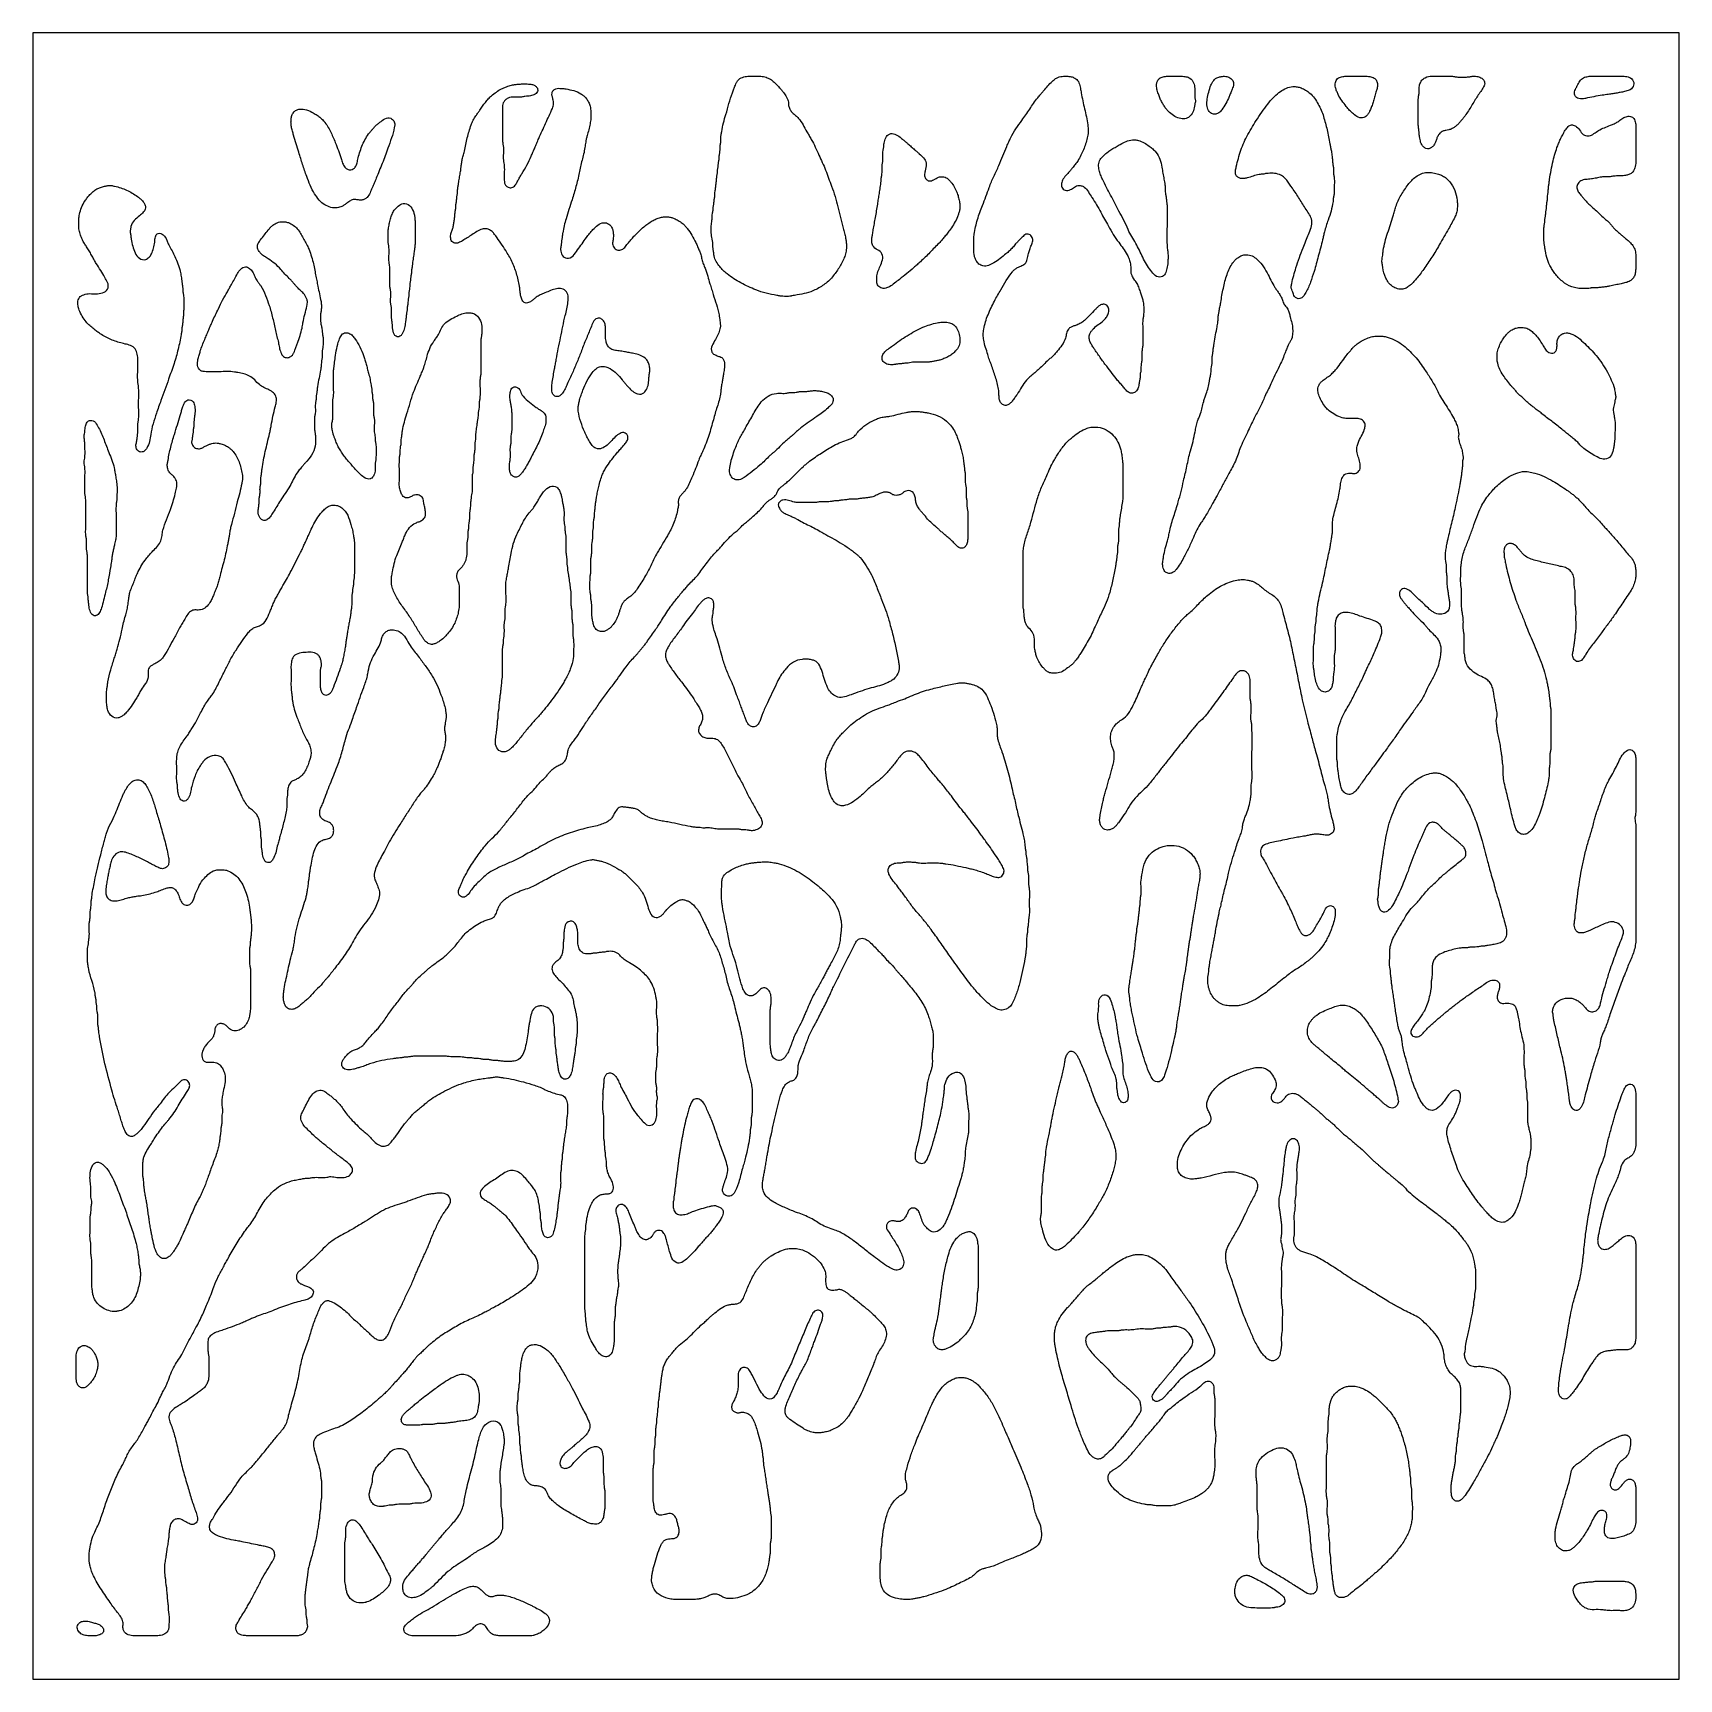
# Model space of a CAD drawing. Extents: x 0 to 950, y 0 to 950.
import ezdxf

# ---------------------------------------------------------------- set-up
doc = ezdxf.new("R2010")
doc.units = 0
doc.layers.add('OBRYS', color=7, linetype='CONTINUOUS')
doc.layers.add('VYREZY', color=1, linetype='CONTINUOUS')

msp = doc.modelspace()

# ---------------------------------------------------------------- linework, layer by layer
at = {"layer": 'OBRYS'}
msp.add_lwpolyline([(0, 0), (950, 0), (950, 950), (0, 950)], close=True, dxfattribs=at)
at = {"layer": 'VYREZY'}
for points in [[(437.6219, 798.1451, -0.0375964), (434.4501, 797.9237, -0.03570104), (431.2791, 798.1679, -0.01172955), (430.3123, 798.3355, 0.00819631), (429.3466, 798.51, -0.0199743), (423.1785, 799.775, -0.03443234), (417.1937, 801.6992, -0.02899737), (408.5678, 805.7378, -0.04095118), (400.6023, 810.9306, -0.03207984), (398.3722, 812.9012, -0.03109731), (396.4079, 815.1374, -0.02233374), (394.3495, 818.0581, -0.09692446), (393.0604, 821.323, -0.040898), (392.9409, 822.502, 0.03269021), (392.8406, 823.6843, 0.02011212), (392.6549, 824.6487, -0.03879967), (392.5056, 825.6172, -0.02343532), (392.4547, 827.4059, 0.04142632), (392.3399, 829.1873, 0.01398453), (392.1689, 830.1535, -0.01106214), (391.9922, 831.1188, 0.00447657), (391.6962, 832.8659, -0.0330491), (391.5008, 834.6233, -0.01794405), (391.4729, 837.8068, -0.02910989), (391.7439, 840.9756, -0.00268425), (391.89, 841.9489, 0.02192658), (391.9983, 842.9263, 0.01300497), (392.0546, 844.3141, -0.03157862), (392.1623, 845.6965, -0.01918986), (392.3372, 846.6622, 0.02808376), (392.4948, 847.63, 0.02030082), (392.5588, 848.618, -0.02984627), (392.6415, 849.6036, -0.02284695), (392.826, 850.5675, 0.03192598), (392.9928, 851.5335, 0.00984872), (393.0962, 852.7131, -0.01946429), (393.2222, 853.8897, -0.00691664), (393.3784, 854.861, 0.02595583), (393.4973, 855.8363, 0.01723202), (393.546, 857.2257, -0.03464841), (393.6428, 858.61, -0.02423439), (393.8257, 859.5741, 0.03226461), (393.993, 860.5401, 0.00950317), (394.0971, 861.7195, -0.01928012), (394.2241, 862.8959, -0.00482679), (394.3766, 863.8676, 0.02105387), (394.4975, 864.8429, 0.01272539), (394.5637, 866.0297, -0.02797597), (394.6659, 867.2125, -0.01784989), (394.8396, 868.1784, 0.02715412), (394.9951, 869.1465, 0.01950136), (395.0603, 870.1343, -0.02922552), (395.1447, 871.1196, -0.02206725), (395.3281, 872.0837, 0.03133064), (395.4934, 873.0501, 0.02410236), (395.5515, 874.0393, -0.03262484), (395.6263, 875.0264, -0.02863361), (395.8195, 875.9888, 0.0403316), (395.9898, 876.9538, 0.02078477), (396.0628, 878.3398, -0.03254418), (396.1681, 879.722, -0.02158096), (396.3481, 880.6875, 0.03854073), (396.495, 881.6565, 0.02064131), (396.5523, 883.444, -0.03726851), (396.6688, 885.2251, -0.0221974), (396.8487, 886.1906, 0.03941192), (396.995, 887.1597, 0.02560877), (397.0345, 889.1499, -0.04417897), (397.1474, 891.1321, -0.01692941), (397.3222, 892.0975, 0.01317253), (397.5042, 893.0618, -0.02079108), (398.5288, 898.0696, -0.01539867), (399.9133, 902.9921, 0.01404858), (401.6919, 909.2504, -0.03235133), (403.6947, 915.429, 0.00693776), (404.54, 917.6459, -0.00480765), (405.3758, 919.8664, -0.01972573), (406.0038, 921.315, -0.07164319), (406.876, 922.6132, -0.12063345), (409.4438, 924.3552, -0.07549989), (412.5358, 924.9989, -0.01736844), (415.9344, 925.0663, -0.0022948), (419.335, 924.9999, -0.0207755), (420.9104, 924.8964, -0.04207535), (422.4562, 924.597, -0.05506082), (425.0052, 923.5629, -0.05771593), (427.2574, 921.9864, -0.01465581), (429.2963, 920.0666, -0.01679186), (431.2103, 918.0227, -0.01610027), (432.2147, 916.7977, 0.00375914), (433.1891, 915.5477, -0.04194453), (434.936, 912.9148, -0.08341167), (435.9656, 909.9622, -0.03938998), (436.0725, 908.7814, 0.05995035), (436.2272, 907.6107, 0.06960296), (437.0484, 905.6137, 0.06094944), (438.3595, 903.8919, 0.04089569), (440.15, 902.3326, -0.06243107), (441.8642, 900.7052, -0.04449122), (444.4234, 896.9464, 0.00445121), (446.6827, 892.9795, -0.00958361), (447.9368, 890.724, 0.00938336), (449.19, 888.468, -0.01901397), (451.5193, 884.0779, -0.01236451), (453.5696, 879.5484, 0.01592056), (455.5644, 875.2235, -0.02661928), (457.4645, 870.8609, -0.00219981), (459.1738, 866.2237, 0.00205531), (460.8817, 861.586, -0.02844475), (464.6051, 849.5535, 0.00052031), (467.6561, 837.3121, 0.00207655), (468.3841, 834.4546, -0.02234884), (468.9951, 831.5728, -0.00462238), (469.3301, 829.4287, -0.03362057), (469.5, 827.27, -0.0398909), (469.2844, 824.1253, -0.04661568), (468.532, 821.0682, -0.05791654), (465.6961, 815.2005, -0.0256407), (461.904, 809.857, -0.06299137), (457.0987, 805.1361, -0.0547176), (451.3145, 801.6579, -0.04780115), (446.3059, 799.9057, -0.01356865), (441.0987, 798.7748, -0.00577048), (439.5514, 798.5009, -0.0016697), (438, 798.25, 0.0583943), (437.811, 798.197, -0.06143731)], [(562.1142, 735.155, -0.16263406), (560.0416, 735.3254, -0.14960806), (558.44, 736.6785, -0.10929863), (557.6952, 738.6905, -0.02394869), (557.5002, 740.8766, -0.00366167), (557.44, 742.66, 0.03550458), (557.267, 744.4316, 0.03852366), (555.4966, 751.5011, 0.00503209), (553.1112, 758.4101, 0.00512385), (552.0193, 761.376, -0.02188205), (551.0283, 764.374, 0.01095597), (549.7572, 768.5212, -0.03490384), (548.6884, 772.7153, -0.05126891), (548.4438, 775.872, -0.03697022), (548.7577, 779.0306, -0.05549075), (551.1861, 787.3556, -0.02135443), (554.8787, 795.2525, -0.01356322), (556.7093, 798.5467, -0.00092888), (558.6354, 801.7877, 0.00421685), (561.7451, 807.0998, -0.04371705), (565.2509, 812.131, -0.00458563), (565.881, 812.8713, -0.04515522), (566.5787, 813.5428, -0.0578242), (568.25, 814.5918, -0.00432715), (570.0503, 815.4312, -0.00673675), (571.3181, 815.9886, 0.10117886), (572.4363, 816.7575, 0.14810744), (573.834, 819.491, -0.0196981), (574.5272, 822.6205, -0.02478516), (575.3022, 825.0658, -0.00686535), (576.2314, 827.46, 0.00641647), (576.7326, 828.7478, 0.08359159), (576.992, 830.0858, 0.13853475), (576.3589, 832.5588, 0.23025943), (574.3796, 833.8905, 0.22840653), (571.9132, 833.1017, 0.005835), (569.8502, 831.1002, 0.00533825), (568.4509, 829.6805, 0.02031706), (567.1272, 828.192, 0.00050855), (566.2483, 827.1166, -0.02046763), (565.3279, 826.078, -0.01041052), (563.4928, 824.2483, -0.02001182), (561.5511, 822.5346, 0.00264809), (558.1791, 819.7609, -0.04613403), (554.5943, 817.3007, -0.03537786), (551.5067, 815.8527, -0.14237261), (548.2356, 815.5741, -0.1176279), (545.9495, 816.6283, -0.10322505), (544.3197, 818.5679, -0.05677631), (543.5931, 820.3889, -0.022506), (543.1605, 822.3122, -0.05347291), (542.9399, 825.4852, 0.00933442), (543, 828.683, -0.00098436), (543.0054, 831.2708, -0.0371176), (543.2071, 833.8435, -0.03494198), (545.1161, 842.2887, -0.022558), (547.9854, 850.4708, 0.00695226), (549.9794, 855.6352, 0.00324714), (551.8679, 860.8396, -0.03060483), (554.5861, 867.2194, 0.02081128), (557.4315, 873.5511, -0.00329744), (559.6752, 879.0511, -0.00437536), (562.003, 884.516, 0.00048206), (563.1116, 887.0637, -0.01392424), (564.288, 889.5797, -0.03482063), (567.3138, 894.6876, -0.00803354), (570.7736, 899.5289, 0.01686199), (575.2662, 906.056, -0.02447974), (579.8548, 912.5099, -0.00705491), (580.7283, 913.5876, 0.00449587), (581.6074, 914.661, -0.01296252), (582.7619, 916.0228, 0.01167056), (583.9199, 917.3818, -0.01795709), (586.2824, 920.0845, -0.0207912), (588.8464, 922.5957, -0.01493645), (589.7437, 923.357, -0.05563745), (590.7335, 923.981, -0.08301623), (593.9479, 924.9251, -0.04970298), (597.3272, 924.9952, -0.04868436), (599.6718, 924.5785, -0.08270322), (601.809, 923.577, -0.15818881), (603.6561, 921.1662, -0.03326902), (604.5165, 918.0987, -0.00830422), (604.7766, 916.7488, -0.0026951), (605.007, 915.3934, 0.02002461), (606.9078, 906.1595, -0.02209333), (608.7701, 896.9194, -0.03983445), (609.0223, 893.5665, -0.05091241), (608.6663, 890.2299, -0.04304689), (606.6029, 883.4167, -0.03654888), (603.4829, 877.0099, -0.02784038), (601.9597, 874.6946, -0.00970236), (600.2647, 872.497, -0.00060164), (599.021, 870.9514, -0.02112118), (597.7125, 869.4625, 0.01386981), (595.5668, 867.0914, 0.08495403), (593.9503, 864.3841, 0.12856827), (593.6398, 861.6491, 0.22471866), (595.0593, 859.5048, 0.13393096), (596.5271, 859.0865, 0.07853278), (598.0732, 859.3128, 0.10051361), (600.5107, 860.6523, -0.12328522), (602.9806, 861.8683, -0.11595969), (604.9113, 861.8322, -0.09334006), (606.6785, 861.0093, -0.10799709), (609.1714, 858.2446, 0.01706078), (611.1707, 855.0033, -0.01041881), (613.83, 850.8174, -0.01719005), (616.2533, 846.4928, 0.01827633), (618.4935, 842.5154, -0.01841448), (620.7325, 838.5375, 0.0212778), (623.4808, 833.7194, 0.02077879), (626.6243, 829.149, -0.00623132), (629.1986, 825.6299, -0.02950866), (631.5113, 821.9421, -0.04246354), (632.6282, 819.4156, -0.0380779), (633.3261, 816.7408, -0.05856007), (633.5487, 813.163, 0.12619492), (634.2303, 809.7338, 0.0615578), (635.6149, 807.5747, -0.05393986), (637.0346, 805.4331, -0.03230034), (638.2254, 802.7162, 0.00182723), (639.2507, 799.9259, -0.01862728), (639.9913, 797.6802, -0.00747982), (640.6141, 795.3975, -0.02867757), (640.8797, 794.0459, -0.02475566), (640.9997, 792.673, -0.00948822), (641.0595, 789.4807, -0.03474422), (640.8375, 786.3026, -0.0239409), (640.6549, 785.3376, 0.04092413), (640.5054, 784.369, 0.02634555), (640.4421, 780.9716, -0.00851039), (640.5, 777.5699, 0.00638043), (640.5485, 773.7688, -0.01932603), (640.4986, 769.9703, -0.03391149), (640.2402, 767.8188, 0.03820338), (640.0003, 765.6666, 0.01076877), (639.9638, 762.8815, -0.03778467), (639.7776, 760.1096, -0.00876366), (639.6207, 759.1383, 0.02863915), (639.5027, 758.1629, 0.02062249), (639.4678, 756.5714, -0.03856811), (639.3761, 754.9855, -0.03133106), (639.1835, 754.0231, 0.04143138), (639.0106, 753.0584, 0.02237526), (638.9415, 751.6717, -0.03612024), (638.8345, 750.2896, -0.01111587), (638.6669, 749.3227, 0.00669583), (638.4907, 748.3573, -0.00885012), (638.014, 745.8076, -0.11240257), (636.9678, 743.5046, -0.16353304), (635.0926, 742.2318, -0.16651142), (632.8345, 742.3625, -0.12435378), (630.9514, 743.7509, -0.000542), (629.421, 745.6166, 0.0193379), (627.7095, 747.55, -0.02145568), (626.0066, 749.4902, -0.00699186), (622.8359, 753.5467, 0.00626181), (619.671, 757.6078, -0.01963674), (615.9126, 762.7061, 0.00391509), (612.3137, 767.9239, -0.01713867), (611.0108, 769.924, -0.04605614), (609.974, 772.0645, -0.07889099), (609.5431, 774.1734, -0.10970601), (609.9124, 776.2687, -0.06464712), (610.7993, 777.8102, -0.02158706), (611.9458, 779.1869, -0.06207931), (614.7983, 781.635, 0.04505081), (617.743, 783.9934, 0.03025774), (619.3579, 785.7445, 0.08635896), (620.5102, 787.7939, 0.09757597), (620.9145, 790.5557, 0.22338058), (619.7058, 792.8287, 0.17964986), (617.7183, 793.4154, 0.11961469), (615.6703, 792.7671, 0.07540065), (614.2984, 791.6228, -0.01559367), (613.059, 790.309, 0.00715343), (609.985, 787.1588, -0.01972191), (606.835, 784.0888, -0.044639), (604.7837, 782.5492, -0.04753562), (602.4864, 781.412, -0.03301744), (600.7809, 780.887, 0.06285623), (599.1191, 780.265, 0.03349374), (598.2948, 779.7588, 0.07076639), (597.5984, 779.0984, 0.12771), (596.5007, 776.617, -0.03396022), (595.8621, 773.8941, -0.07913758), (593.875, 769.8449, -0.02970217), (591.0312, 766.2813, 0.00781881), (590.2487, 765.3843, 0.00096448), (589.482, 764.4735, -0.00774171), (588.7072, 763.5781, -0.03235778), (587.8649, 762.7492, -0.02216389), (586.932, 762.0127, 0.0307544), (586.0128, 761.2609, 0.01574566), (583.313, 758.5983, -0.03127369), (580.536, 756.0244, 0.01880231), (578.5991, 754.317, -0.0185754), (576.6629, 752.6086, 0.00681057), (574.9878, 751.1993, 0.04085871), (573.4594, 749.6421, 0.03898495), (570.6008, 745.6079, -0.013125), (567.9473, 741.42, -0.00120154), (566.6176, 739.4488, -0.02460446), (565.1898, 737.551, -0.02915926), (563.8185, 736.0865, -0.13062219)], [(665.6149, 900.6542, -0.07489326), (664.0495, 900.4285, -0.03313737), (662.4577, 900.5442, -0.10355233), (658.9687, 901.7987, -0.04413714), (655.9416, 904.0514, -0.03667945), (654.8536, 905.1745, -0.00761778), (653.8667, 906.3926, -0.0255502), (652.4994, 908.3298, -0.01989235), (651.313, 910.3841, -0.02643689), (650.3223, 912.538, -0.0118629), (649.4984, 914.7638, -0.02619907), (648.6809, 917.624, -0.08418333), (648.5105, 920.5558, -0.07417682), (648.9588, 922.2546, -0.11889858), (649.9939, 923.6368, -0.12647656), (652.2727, 924.7088, -0.03784425), (654.8491, 924.9998, -0.01078875), (658.8405, 925.0605, -0.0044074), (662.8326, 924.9999, -0.03584708), (665.4012, 924.7535, -0.10576433), (667.7523, 923.8197, -0.15425391), (669.7873, 921.282, -0.0786812), (670.4988, 917.9884, -0.02211252), (670.5309, 915.2035, 0.03521947), (670.6357, 912.4245, 0.05411319), (670.8025, 911.6651, -0.08498975), (670.9214, 910.9035, -0.06387907), (670.7557, 909.748, 0.02813591), (670.5065, 908.5998, -0.03603233), (669.6949, 905.1253, -0.12186559), (667.8974, 902.154, -0.04034903), (666.8427, 901.2592, -0.08273479)], [(682.6149, 903.1544, -0.1764361), (680.1904, 903.5007, -0.14259772), (678.4015, 905.2508, -0.11834537), (677.4944, 908.4356, -0.05112925), (677.6985, 911.8172, -0.02367493), (678.5596, 915.861, -0.03069967), (679.8534, 919.7844, -0.07046796), (681.4219, 922.5201, -0.1359869), (683.8853, 924.351, -0.0357148), (684.8238, 924.6387, -0.013131), (685.788, 924.834, -0.07509803), (688.3494, 924.8945, -0.09763511), (690.7618, 924.0925, -0.13136777), (692.4085, 922.4737, -0.1527881), (692.9274, 920.2522, -0.07855662), (692.6139, 918.9163, 0.01175454), (692.1196, 917.6182, -0.01678697), (691.253, 915.4094, 0.00080687), (690.3157, 913.2282, -0.01998324), (688.4361, 909.2786, -0.04432942), (686.0731, 905.6142, -0.02242223), (685.3099, 904.7194, -0.06350649), (684.4115, 903.9734, -0.02449927), (683.5467, 903.4816, -0.06527043)], [(768.1135, 901.1544, -0.18418575), (764.8867, 901.3522, -0.07730803), (762.0267, 903.2253, -0.02192636), (759.8948, 905.3259, -0.01828246), (757.9378, 907.5916, -0.01119363), (755.4007, 910.9052, -0.04564783), (753.264, 914.4711, -0.01777446), (752.3878, 916.4703, -0.03862077), (751.7436, 918.5505, -0.09655924), (751.659, 921.315, -0.17895987), (752.9633, 923.6136, -0.12808114), (755.2419, 924.7024, -0.03824873), (757.8268, 924.9997, -0.01319644), (763.2323, 925.0627, 0.00156595), (768.6396, 925, -0.0221954), (771.4398, 924.8519, -0.11881162), (774.018, 923.958, -0.13049337), (775.4443, 922.399, -0.11126989), (775.9923, 920.3379, -0.08334909), (775.6924, 918.0087, 0.00929945), (775.044, 915.7177, -0.00925006), (774.2384, 912.87, 0.00269247), (773.3954, 910.0326, -0.01849839), (772.585, 907.5907, -0.01897928), (771.5941, 905.2165, -0.01437192), (770.8831, 903.7888, -0.05828827), (769.9788, 902.4873, -0.04578125), (769.1316, 901.6891, -0.09050895)], [(805.6162, 883.1794, -0.14437626), (803.9121, 883.3854, -0.08424575), (802.4316, 884.3451, -0.14763986), (800.8646, 886.9927, -0.01853149), (800.2134, 890.1375, -0.02852064), (799.9751, 892.2935, 0.02272397), (799.7616, 894.4533, -0.00312705), (799.5991, 895.626, -0.02392406), (799.5004, 896.8044, -0.01326323), (799.4412, 903.2069, 0.00404898), (799.5, 909.6115, 0.00005708), (799.5019, 911.6048, -0.03397644), (799.6386, 913.5887, -0.02951618), (799.8297, 914.5526, 0.04418286), (799.9921, 915.5195, 0.02462874), (800.0669, 918.1084, -0.08897456), (800.4663, 920.6294, -0.08334207), (801.5965, 922.6938, -0.10827627), (803.3975, 924.1739, -0.12679861), (807.3992, 925.0684, 0.00808161), (811.6324, 925, 0.00835196), (815.2364, 925.0602, -0.02575911), (818.8359, 924.9951, -0.03209422), (820.7884, 924.7323, 0.03995236), (822.7425, 924.5005, 0.01084735), (825.7358, 924.451, 0.03355012), (828.7157, 924.6667, 0.02401374), (829.6816, 924.8498, -0.04344803), (830.6513, 924.9949, -0.04575733), (833.241, 924.9178, -0.0949118), (835.6741, 924.1371, -0.11338469), (837.2603, 922.7302, -0.17653566), (837.8055, 920.7603, -0.09466705), (837.4424, 919.4392, -0.01144577), (836.7985, 918.2023, -0.0356499), (835.0764, 915.5396, 0.02202832), (833.2796, 912.9206, 0.00414308), (829.7593, 907.1655, -0.0227271), (826.0313, 901.5507, -0.02355243), (824.7867, 900.0074, 0.00968246), (823.4985, 898.4978, -0.02502681), (822.1693, 897.0336, -0.04559707), (820.6517, 895.7745, -0.0314484), (818.956, 894.7615, -0.05286959), (817.121, 894.0497, -0.03889726), (815.3756, 893.7201, 0.07309775), (813.6698, 893.2758, 0.10438157), (811.9183, 892.0549, 0.07438335), (810.6899, 890.2806, 0.04404114), (809.9761, 888.435, -0.04613579), (809.2549, 886.5931, -0.04973362), (808.1866, 884.9072, -0.10294102), (806.6865, 883.64, -0.00400442), (806.1671, 883.364, -0.07860425)], [(895.6223, 912.1451, -0.07565131), (892.165, 912.1417, -0.26513977), (889.7809, 914.0242, -0.12052964), (889.5891, 915.3456, -0.05327737), (889.8636, 916.6845, -0.05483446), (890.5084, 918.1355, 0.01579471), (891.2685, 919.5395, -0.01767055), (892.7088, 922.1765, -0.14560926), (894.8245, 924.1331, -0.05618754), (896.1155, 924.5969, -0.01576727), (897.4674, 924.8725, -0.05290867), (900.4422, 925.0627, 0.01046529), (903.4385, 925, 0.00345713), (910.4322, 925.0484, -0.01038216), (917.4245, 924.9999, -0.04857936), (920.6215, 924.5989, -0.17716819), (923.1769, 922.9517, -0.23526942), (923.7566, 919.8608, -0.18734371), (921.782, 917.2478, -0.0699233), (920.5255, 916.6962, 0.00037174), (919.1917, 916.3202, -0.0264742), (916.7049, 915.7573, 0.0042542), (914.1921, 915.3048, -0.00672448), (911.6786, 914.865, -0.00762443), (909.1536, 914.4975, 0.00629418), (907.4035, 914.2475, -0.00626901), (905.6534, 913.9975, 0.01968866), (900.8192, 913.1739, -0.00936944), (896, 912.2501, 0.05256705), (895.8113, 912.1967, -0.05724154)], [(329.6145, 604.6536, -0.13511388), (326.8963, 604.7158, -0.15732012), (324.6868, 606.239, -0.09771741), (323.5574, 608.5166, -0.02363651), (322.9969, 611.0436, -0.00470627), (322.6798, 612.9886, -0.03035708), (322.5001, 614.9476, -0.01666705), (322.5088, 618.3403, 0.04397915), (322.333, 621.7172, 0.02040516), (322.1565, 622.683, -0.03324309), (322.0051, 623.6516, -0.02269404), (321.9536, 624.8416, 0.03484597), (321.8734, 626.0283, 0.03162241), (321.6779, 626.9905, -0.04577631), (321.5101, 627.9558, -0.02776316), (321.4348, 630.9528, 0.00432156), (321.5, 633.9545, -0.00804198), (321.5405, 635.3426, -0.02360111), (321.6686, 636.724, -0.02246052), (321.8489, 637.6896, 0.03992113), (321.995, 638.6587, 0.03368655), (322.0046, 642.4578, -0.03233059), (322.0039, 646.2575, -0.03363746), (322.2624, 648.209, 0.03913592), (322.4993, 650.1616, 0.01804056), (322.5172, 652.9523, -0.04238137), (322.6703, 655.7306, -0.02203396), (322.8498, 656.6963, 0.03959098), (322.9951, 657.6656, 0.02377138), (323.0522, 660.2512, -0.04175748), (323.2017, 662.8269, -0.01421388), (323.368, 663.796, 0.03352335), (323.4964, 664.769, 0.01943571), (323.547, 666.757, -0.03839011), (323.6725, 668.7373, -0.02037147), (323.849, 669.7033, 0.03594218), (323.9952, 670.6728, 0.01400858), (324.0741, 672.256, -0.03018379), (324.2039, 673.8336, -0.01089785), (324.3646, 674.8033, 0.02562314), (324.4966, 675.7762, 0.01668252), (324.5563, 676.9643, -0.03155516), (324.6512, 678.1484, -0.01832684), (324.8265, 679.1138, 0.02159974), (324.9955, 680.08, 0.00425589), (325.1147, 681.0568, -0.01640317), (325.2575, 682.0298, -0.01072636), (325.8819, 685.1103, 0.00265704), (326.5561, 688.181, -0.0180286), (327.4725, 691.8173, -0.0281116), (328.7188, 695.3505, -0.03765182), (329.9761, 697.8219, -0.00688964), (331.4522, 700.1781, -0.02486436), (334.1087, 703.8746, -0.00085549), (336.9552, 707.4339, -0.01877629), (338.7743, 709.534, 0.01926707), (340.5913, 711.6358, -0.01165734), (342.1393, 713.4825, 0.1182826), (343.2331, 715.5555, 0.12241296), (343.2441, 717.2781, 0.15975321), (342.3567, 718.7124, 0.27326863), (339.5582, 719.1824, 0.08634599), (336.7721, 717.5148, 0.03445788), (334.073, 714.8419, -0.03054341), (331.3935, 712.1465, -0.09105843), (328.3209, 710.281, -0.19005), (324.9213, 710.3204, -0.13052437), (322.7461, 711.963, -0.03058954), (321.1491, 714.281, -0.0213806), (319.7189, 716.9029, -0.00935841), (318.4516, 719.6097, -0.02514246), (316.1725, 725.5049, -0.0425348), (314.7128, 731.6392, -0.021284), (314.5885, 732.8072, -0.04330289), (314.6156, 733.9782, -0.03478068), (314.7902, 734.9426, 0.02002938), (314.9936, 735.903, -0.00870895), (315.2115, 737.0612, -0.01663558), (315.4878, 738.2064, -0.01668332), (316.3708, 741.0275, -0.01097191), (317.4087, 743.7964, -0.01860104), (319.7481, 749.0664, -0.05248496), (322.7954, 753.9285, -0.04973535), (325.006, 756.2353, -0.14584002), (327.8187, 757.4835, -0.09565015), (330.5458, 757.3123, -0.06889762), (333.0944, 756.2617, -0.06111927), (336.8729, 753.3853, -0.02887722), (340.0946, 749.8591, 0.00485016), (341.3596, 748.3334, -0.00426046), (342.6265, 746.8092, 0.02418616), (344.899, 744.2865, 0.07363651), (347.5919, 742.2726, 0.06217363), (349.2414, 741.631, 0.12097909), (350.9735, 741.6207, 0.18977585), (353.609, 743.4624, 0.08586918), (354.9802, 746.5789, 0.03219034), (355.3302, 748.5155, 0.01409397), (355.5, 750.4795, -0.00407512), (355.5784, 751.6624, -0.0168007), (355.7061, 752.8404, -0.0084582), (355.8928, 754.0088, 0.0426303), (355.999, 755.1831, 0.05222168), (355.7446, 757.7353, 0.06287231), (354.9172, 760.1564, 0.04701703), (354.2005, 761.3284, 0.05742234), (353.2586, 762.3243, 0.0935825), (350.1908, 764.0481, 0.02785412), (346.7443, 765.0005, 0.00806064), (344.0481, 765.5409, 0.00504606), (341.3384, 766.0105, -0.00105265), (339.7875, 766.2665, 0.00814255), (338.2333, 766.5004, -0.01357529), (335.4761, 766.9462, -0.11441351), (332.9857, 768.0443, -0.12346138), (331.5232, 769.8453, -0.04897738), (330.7328, 772.0907, -0.07358856), (330.4365, 775.2453, 0.01670423), (330.5, 778.4458, 0.02766336), (330.307, 781.243, 0.12727385), (329.3053, 783.7702, 0.12905858), (327.6522, 785.1167, 0.18446099), (325.5969, 785.2443, 0.22231586), (323.2638, 783.1126, 0.00257843), (321.9445, 779.8828, -0.00386305), (319.2334, 773.2943, 0.01218624), (316.633, 766.6634, -0.01403163), (314.0801, 760.2235, 0.00112697), (311.3608, 753.8491, -0.01574806), (309.8629, 750.6041, 0.01562832), (308.3643, 747.3595, -0.0124545), (307.1286, 744.6392, -0.05049924), (305.5689, 742.1076, -0.04477036), (304.358, 740.7882, -0.16208849), (302.7984, 740.0967, -0.19664341), (300.8373, 740.6869, -0.14659469), (299.6423, 742.4375, -0.09157652), (299.4449, 744.0051, 0.01154381), (299.5, 745.6103, -0.01561509), (299.5588, 746.9937, -0.01987407), (299.7155, 748.369, -0.00490966), (300.353, 752.246, 0.00268217), (301.0079, 756.1203, -0.00986095), (301.505, 758.8243, 0.00987282), (302.002, 761.5284, -0.01147677), (303.194, 767.8981, 0.00255114), (304.4997, 774.247, -0.0013861), (305.791, 780.6004, -0.01026655), (307.2296, 786.9207, 0.01126087), (308.094, 790.7533, 0.01171316), (308.7814, 794.6215, 0.06365518), (308.873, 798.2357, 0.19002382), (307.315, 801.2473, 0.16018748), (304.486, 802.4439, 0.08291736), (301.3077, 802.1796, 0.0409167), (297.9444, 801.0268, -0.00654946), (294.6575, 799.6413, 0.02275917), (292.1406, 798.483, 0.04466389), (289.8092, 797.0014, 0.02272024), (288.2861, 795.7164, -0.0767362), (286.6513, 794.6145, -0.05808472), (285.3664, 794.1832, -0.13812167), (284.0559, 794.2708, -0.19030174), (282.3603, 795.7499, -0.063944), (281.5382, 798.0042, -0.03305364), (281.3856, 798.9756, 0.01810591), (281.2618, 799.9526, -0.0071529), (281.1169, 800.9254, -0.00780134), (281.0011, 801.9022, -0.00496955), (280.9101, 802.884, 0.02138188), (280.787, 803.8614, 0.03109829), (279.0767, 811.1593, 0.03538362), (276.4158, 818.1622, 0.03226126), (274.7105, 821.296, -0.00534247), (272.8354, 824.3396, 0.01438811), (270.0552, 828.6747, 0.00859586), (267.0779, 832.8785, 0.01707908), (265.7162, 834.6059, 0.0662417), (264.1004, 836.0718, 0.14341357), (261.3661, 836.9767, 0.10289504), (258.4704, 836.4786, 0.05621843), (255.499, 834.9023, -0.01321947), (252.6568, 833.066, 0.01119468), (249.9856, 831.3555, -0.01991883), (247.2864, 829.6928, -0.0477212), (245.0923, 828.721, -0.19261427), (242.858, 828.853, -0.22545062), (241.228, 830.8371, -0.1075852), (241.145, 833.6137, -0.05363529), (241.768, 835.6891, 0.04322413), (242.4353, 837.7553, 0.02042707), (242.8693, 840.0724, -0.00378037), (243.2262, 842.4046, 0.00072373), (243.381, 843.376, 0.01881034), (243.4976, 844.352, 0.01226723), (243.565, 845.5387, -0.02732248), (243.668, 846.7214, -0.01959297), (243.8444, 847.6872, 0.03285445), (243.995, 848.656, 0.02252782), (244.0467, 849.8459, -0.03479949), (244.1275, 851.0325, -0.02966115), (244.3194, 851.9951, 0.04058989), (244.4901, 852.9602, 0.02051804), (244.5634, 854.3462, -0.03245799), (244.6696, 855.7284, -0.01918966), (244.8453, 856.6943, 0.03252854), (244.9951, 857.6632, 0.02247132), (245.0467, 858.8531, -0.03538529), (245.1288, 860.0395, -0.02421865), (245.3125, 861.0031, 0.02664941), (245.4914, 861.9673, 0.00813638), (245.6033, 862.9457, -0.01598094), (245.7305, 863.9219, -0.00379343), (246.2596, 867.02, 0.00506219), (246.7808, 870.1194, 0.01804667), (247.0172, 872.0739, -0.01889072), (247.2569, 874.0278, -0.00542134), (247.691, 876.546, -0.02277167), (248.2657, 879.0334, -0.00434809), (248.6481, 880.3569, 0.01796429), (248.9942, 881.6895, 0.00039103), (250.6934, 889.3832, -0.03362942), (252.8947, 896.93, -0.03585487), (254.1122, 899.6364, -0.02216056), (255.6371, 902.1877, -0.01779461), (256.7852, 903.8007, 0.01573823), (257.9401, 905.4091, -0.00363944), (259.5028, 907.7005, -0.01765671), (261.1607, 909.9219, -0.00316647), (262.7899, 911.9253, -0.05002535), (264.6134, 913.7354, -0.01654046), (267.4591, 915.8928, -0.03425635), (270.5034, 917.7472, -0.0241368), (272.3029, 918.5733, -0.00790365), (274.1535, 919.2832, -0.02428278), (275.4671, 919.6924, -0.01849423), (276.8115, 919.9879, -0.01479052), (277.5894, 920.1053, 0.00997589), (278.3686, 920.2153, -0.0047553), (279.5375, 920.3927, -0.02533204), (280.7135, 920.4994, -0.00851422), (283.3137, 920.5587, -0.01435334), (285.9132, 920.4991, -0.02731784), (287.8916, 920.2881, -0.09740101), (289.7248, 919.6084, -0.11032241), (290.9664, 918.4068, -0.19104368), (291.3005, 916.7955, -0.22498558), (289.794, 914.6657, -0.07412263), (287.1262, 913.6476, -0.05556582), (285.5563, 913.4812, 0.03657129), (283.9756, 913.3741, 0.03039835), (283.0135, 913.1775, -0.0453868), (282.0482, 913.0102, -0.03791088), (278.0321, 912.9897, 0.12515485), (274.1905, 912.2971, 0.08229656), (272.5748, 911.2117, 0.1040988), (271.4727, 909.6265, 0.10993541), (270.9431, 906.734, -0.00950757), (271, 903.7225, -0.00343541), (270.9468, 896.122, 0.01044358), (271.0001, 888.5229, 0.01518716), (271.0692, 887.3396, 0.01325318), (271.2054, 886.1619, 0.01352325), (271.3705, 885.1924, -0.03346505), (271.4966, 884.219, -0.03162939), (271.4917, 880.4189, 0.03411862), (271.5056, 876.6202, 0.03584876), (271.7588, 874.8684, -0.03985284), (271.9979, 873.1157, -0.02812977), (271.9964, 869.1158, 0.02885886), (272.0008, 865.1162, 0.03650787), (272.2351, 863.3485, 0.13320621), (273.0161, 861.8097, 0.15220063), (274.8253, 860.7393, 0.17317407), (276.8862, 860.9686, 0.14402956), (278.5969, 862.5302, 0.01014554), (279.806, 864.6195, 0.00129313), (280.9515, 866.708, -0.01759354), (282.1638, 868.7567, 0.01957393), (285.0752, 873.7217, 0.02282802), (287.5549, 878.914, -0.00773203), (288.595, 881.2722, 0.00821041), (289.6327, 883.6314, -0.00269753), (290.799, 886.3639, 0.00520895), (291.9514, 889.1022, -0.01501855), (293.8836, 893.4525, 0.01207936), (295.8417, 897.7921, -0.0178539), (297.8513, 902.1122, 0.02859208), (299.7658, 906.4701, 0.00682085), (300.2294, 907.7675, 0.06734477), (300.4939, 909.1071, 0.05908604), (300.4149, 910.4796, 0.01512005), (300.1322, 911.8341, 0.01600479), (299.6573, 913.5631, -0.12853187), (299.5803, 915.297, -0.12663142), (300.3494, 916.8369, -0.12752232), (301.7674, 917.8112, -0.0984143), (303.3249, 918.0499, 0.00645697), (304.9304, 917.9999, -0.02520212), (306.3066, 917.9053, -0.01445388), (307.6721, 917.7018, -0.0228757), (312.0951, 916.7007, -0.07535846), (316.1955, 914.8756, -0.02726836), (317.9609, 913.6054, -0.06213641), (319.463, 912.0514, -0.0479446), (320.6953, 910.0348, -0.05389853), (321.4936, 907.8135, -0.04532712), (322.0149, 904.2856, -0.03075965), (321.9957, 900.7115, -0.03256015), (321.789, 899.1547, 0.00844454), (321.507, 897.6065, -0.02325215), (320.7702, 894.1462, -0.00555002), (319.8346, 890.7306, 0.01693157), (319.3588, 888.8245, 0.01177516), (318.993, 886.8937, -0.00089383), (318.7341, 885.3432, 0.00919629), (318.501, 883.789, -0.02464168), (317.834, 880.1175, -0.00964333), (316.916, 876.4967, 0.01993041), (316.0736, 872.8614, -0.0087886), (315.3118, 869.2059, -0.00751537), (313.4086, 861.3623, -0.01713144), (311.1223, 853.6257, 0.00533384), (309.3707, 848.175, -0.00262892), (307.6485, 842.7147, 0.02604065), (306.593, 838.7261, 0.00652468), (305.7982, 834.6721, 0.00764228), (305.6366, 833.7032, 0.00497019), (305.4995, 832.7304, -0.00882449), (305.239, 830.9798, 0.0158038), (305.003, 829.2264, 0.01133695), (304.9245, 828.2411, -0.02146082), (304.8261, 827.2583, -0.01810694), (304.6155, 826.0936, 0.05955502), (304.5027, 824.9231, 0.13192888), (305.4469, 821.7027, 0.23305748), (308.0788, 820.033, 0.23896175), (311.693, 821.4006, 0.03604893), (314.369, 824.7934, -0.00926774), (316.8795, 828.3525, 0.00414084), (319.4268, 831.8862, -0.01704408), (321.2289, 834.255, -0.02384635), (323.2175, 836.4675, -0.01825848), (326.0152, 839.0972, -0.1647304), (329.3792, 840.4855, -0.16640632), (332.3366, 839.6832, -0.14712558), (334.2964, 837.2792, -0.04676629), (334.5849, 836.341, -0.00181518), (334.7819, 835.3749, -0.05665697), (334.981, 833.022, -0.02531943), (334.7927, 830.6561, -0.0195575), (334.5934, 829.4886, 0.09120785), (334.5626, 828.3234, 0.05992749), (334.9399, 826.9877, 0.07654918), (335.6595, 825.8082, 0.17303148), (337.6137, 824.6696, 0.15838548), (339.8785, 824.9641, 0.12900869), (341.9637, 826.7206, -0.02370636), (343.6934, 828.9422, 0.00267094), (345.4932, 831.0634, -0.02069029), (347.3666, 833.1166, -0.00149261), (349.9026, 835.6597, -0.02695517), (352.5751, 838.0509, -0.00846751), (354.9253, 839.8715, -0.03804263), (357.4275, 841.4615, -0.01049993), (359.7275, 842.6271, -0.05272968), (362.1432, 843.489, -0.0357325), (364.4665, 843.878, -0.06303511), (366.8084, 843.8043, -0.02885052), (368.7267, 843.3853, -0.03776226), (370.5703, 842.7161, -0.02813803), (373.036, 841.4325, -0.04503378), (375.2829, 839.8073, -0.04677914), (376.5031, 838.5262, 0.00172479), (377.6081, 837.1345, -0.03871181), (380.2816, 833.2021, -0.01699071), (382.507, 828.9867, -0.01215087), (383.5758, 826.6405, 0.00454933), (384.6091, 824.2776, -0.00652893), (385.0785, 823.1927, -0.03434034), (385.4568, 822.0757, -0.02463758), (385.7418, 820.73, 0.02444053), (386.0262, 819.384, 0.02662937), (386.8702, 816.7527, 0.00981573), (387.9049, 814.1867, -0.04021849), (389.4018, 809.707, 0.01770131), (390.6992, 805.1527, -0.00061231), (391.6676, 802.1467, -0.00884045), (392.579, 799.1233, 0.01644549), (394.4334, 793.2939, -0.04278215), (395.9737, 787.3935, -0.01013904), (396.1203, 786.421, 0.00815511), (396.263, 785.4479, -0.00988846), (396.4861, 783.8884, -0.00722053), (396.6558, 782.3221, 0.0264524), (396.767, 781.5682, -0.06525977), (396.8191, 780.8133, -0.05465837), (396.6867, 780.0445, 0.02171691), (396.503, 779.2824, -0.05957204), (395.4769, 776.1005, -0.02619027), (393.9143, 773.1233, 0.0137222), (391.9149, 769.5344, 0.23614792), (391.8523, 765.8593, 0.17046591), (393.3116, 764.3972, 0.02261895), (395.3231, 763.5387, 0.02383884), (396.4513, 763.1766, -0.1038547), (397.4864, 762.651, -0.21208742), (399.0311, 759.655, -0.03454006), (398.9906, 755.9756, -0.02968121), (398.7723, 754.4201, 0.00968144), (398.4916, 752.8721, -0.00639299), (398.0866, 750.5515, 0.00412018), (397.6709, 748.2327, 0.00711612), (397.4586, 746.8725, -0.00468967), (397.2528, 745.5113, 0.00832793), (397.1128, 744.5374, 0.00589246), (397.0006, 743.5599, 0.00241799), (396.9045, 742.5793, -0.01917045), (396.7757, 741.6032, -0.03982417), (394.8849, 734.1716, 0.01973189), (392.6921, 726.8042, -0.01697822), (390.0376, 717.7026, -0.02352055), (386.6573, 708.8503, -0.01226988), (385.3989, 706.1517, 0.02760711), (384.2252, 703.4191, -0.00620781), (382.3992, 698.61, -0.00811602), (380.4362, 693.8554, 0.00041741), (378.9413, 690.3867, -0.0373407), (377.1994, 687.047, -0.03769024), (376.0315, 685.4476, -0.01004663), (374.7129, 683.9629, 0.01603756), (373.4123, 682.4625, 0.11564043), (372.5678, 680.7224, 0.08248583), (372.4547, 678.7418, -0.06001966), (372.4302, 676.7453, -0.02553412), (372.2156, 675.5875, 0.00773927), (371.9596, 674.4367, -0.04392092), (369.6918, 666.8688, -0.04004878), (366.1894, 659.7814, -0.0017373), (363.2211, 654.8576, 0.00431655), (360.2783, 649.9188, 0.02772296), (356.9215, 643.3639, -0.02911559), (353.5469, 636.8194, -0.00872734), (351.3655, 633.2752, 0.00022706), (349.1237, 629.768, -0.02784357), (347.2713, 627.195, -0.06164625), (345.0046, 625.0057, -0.00931186), (343.0709, 623.6068, 0.05722717), (341.291, 622.0395, 0.01340007), (340.6532, 621.294, 0.04375862), (340.1065, 620.4835, 0.03861394), (339.5319, 619.2266, 0.00197734), (339.0597, 617.9234, 0.01881989), (338.4667, 616.0466, -0.02399057), (337.8546, 614.1769, -0.02988401), (336.5528, 611.2937, -0.04125656), (334.8582, 608.6284, -0.01515213), (333.8744, 607.4095, -0.05209785), (332.7417, 606.3388, -0.02877567), (331.2571, 605.3325, -0.07322982)], [(731.1146, 796.6595, -0.1592353), (729.435, 796.8485, -0.12360603), (728.0873, 797.9246, -0.09149317), (727.4674, 799.1493, 0.0219105), (727.0157, 800.4686, 0.00075908), (726.4399, 801.9305, -0.09433288), (726.1506, 803.4465, -0.07027804), (726.2859, 804.4083, 0.02404783), (726.5113, 805.3619, -0.02255013), (727.5834, 809.9602, -0.00576364), (728.9153, 814.4947, -0.01234276), (730.8543, 820.3091, -0.00740068), (733.0218, 826.0435, 0.00405316), (734.5178, 829.9228, -0.01858505), (736.1249, 833.7544, 0.03307677), (737.6334, 837.6649, 0.10913697), (737.9801, 841.752, 0.11131), (736.7615, 845.0442, 0.00164957), (734.7909, 848.0553, -0.01113564), (730.8914, 854.2678, 0.02294141), (726.8496, 860.3816, -0.00629149), (723.5844, 864.9803, 0.15436477), (719.3347, 868.2761, 0.07602212), (715.6674, 869.0256, 0.04699084), (711.9011, 868.8594, 0.02496283), (710.9369, 868.6761, -0.03248098), (709.971, 868.5074, -0.01613391), (708.7888, 868.4177, 0.03735997), (707.6141, 868.2783, 0.03437653), (704.1914, 867.3623, -0.02122521), (700.7891, 866.3551, -0.02781942), (698.8322, 865.9793, -0.08694155), (696.868, 866.0566, -0.10643129), (695.2931, 866.7691, -0.13760772), (694.2488, 868.1136, -0.13812981), (693.9892, 870.4147, -0.01632185), (694.4546, 872.7737, -0.02386616), (697.1447, 882.3021, -0.05032156), (701.1971, 891.2932, 0.00159393), (703.8623, 895.9392, -0.017314), (706.6705, 900.4965, -0.00759556), (710.0358, 905.3937, -0.01296878), (713.5988, 910.1474, -0.03491192), (716.5468, 913.383, -0.03465666), (719.915, 916.1788, -0.05362629), (723.3576, 918.1332, -0.0932649), (727.1733, 918.9993, -0.04325051), (729.5426, 918.8826, -0.05900965), (731.8315, 918.2895, -0.04659365), (734.4865, 916.9589, -0.0325592), (736.904, 915.2229, -0.07073687), (739.5653, 912.3182, -0.01762043), (741.6951, 908.96, -0.06175497), (744.804, 901.7405, -0.00993353), (746.8659, 894.0946, -0.01192176), (747.765, 890.0678, -0.00845323), (748.4995, 886.0073, 0.01338947), (748.9048, 883.886, -0.01152844), (749.3181, 881.766, -0.01959038), (749.5228, 880.204, 0.01480085), (749.7126, 878.6397, 0.00588785), (749.8713, 877.6692, -0.02281733), (749.997, 876.6949, -0.01471381), (750.0602, 875.5073, 0.02918353), (750.1576, 874.3235, 0.02431791), (750.3423, 873.3587, -0.04106909), (750.4942, 872.3904, -0.02661651), (750.5347, 870.3997, 0.04241818), (750.6377, 868.4156, 0.02983926), (750.8293, 867.4523, -0.04466093), (750.992, 866.4859, -0.02775089), (751.0623, 863.2885, 0.00702957), (751, 860.0862, -0.00260058), (750.9832, 858.4948, -0.03048961), (750.8614, 856.911, -0.02555694), (750.6771, 855.947, 0.03314605), (750.5077, 854.9812, 0.01212425), (750.4093, 853.8005, -0.02440425), (750.2821, 852.6236, -0.02338103), (749.1697, 847.2257, -0.02995404), (747.4903, 841.9806, 0.01669729), (746.3183, 838.6288, 0.01048954), (745.3298, 835.2171, 0.01622976), (744.7956, 832.921, -0.01174852), (744.2819, 830.6196, -0.0024272), (743.0746, 825.8508, -0.00611143), (741.7861, 821.1035, 0.00948702), (740.6288, 816.7231, -0.02040673), (739.377, 812.3719, -0.00215715), (737.2841, 806.1654, -0.04746901), (734.5989, 800.2234, -0.02521814), (733.1758, 798.0018, -0.18891613)], [(175.6221, 849.1453, -0.1078136), (171.9208, 849.3298, -0.06547879), (168.4503, 850.7783, -0.08910667), (165.1527, 853.578, -0.03146392), (162.5819, 857.1319, -0.04239884), (160.0324, 862.046, -0.01069821), (158.0111, 867.22, -0.01057626), (155.643, 874.1357, 0.00239474), (153.388, 881.0908, -0.00937143), (151.8763, 885.9851, 0.00047016), (150.4517, 890.9063, 0.00105568), (149.7328, 893.3616, -0.02876677), (149.152, 895.8488, -0.03728246), (148.9392, 898.0273, -0.02608256), (149.0034, 900.2182, -0.06328781), (149.4509, 902.3398, -0.09205596), (150.5146, 904.2069, -0.09841516), (152.0327, 905.4173, -0.09026073), (153.8951, 905.9871, -0.11342689), (157.9677, 905.5414, -0.0404659), (161.8008, 903.8489, -0.02692951), (163.9932, 902.5031, -0.01865094), (166.0557, 900.9621, -0.02815043), (167.0767, 900.0387, -0.02573489), (167.9928, 899.0105, -0.05658747), (171.6825, 893.168, -0.01777364), (174.4827, 886.807, -0.00565554), (176.2592, 882.1972, -0.00860677), (177.9033, 877.539, -0.00952491), (178.7346, 874.8801, 0.10527406), (180.0262, 872.4805, 0.11264969), (181.5694, 871.3245, 0.13407957), (183.4553, 871.0357, 0.11168352), (184.8974, 871.5411, 0.09617835), (186.0215, 872.5908, 0.11094786), (187.0992, 875.0925, -0.01502466), (187.6969, 877.8184, -0.0377634), (190.2638, 885.5286, -0.06661282), (194.3466, 892.4984, -0.02334431), (195.3807, 893.7025, 0.0177202), (196.4288, 894.8954, -0.00806909), (197.4512, 896.1055, -0.03896521), (198.5795, 897.211, -0.02050846), (199.3627, 897.8142, 0.01505443), (200.1527, 898.4091, -0.03580725), (203.1737, 900.4933, -0.23517594), (206.4594, 900.725, -0.1602218), (208.1951, 899.2352, -0.13145814), (208.8431, 897.0012, -0.08955092), (208.7215, 896.2367, 0.04276921), (208.527, 895.4775, -0.04413529), (206.947, 889.3809, 0.00490915), (204.8864, 883.4037, -0.01812399), (201.6281, 874.7052, 0.0039004), (198.1215, 866.0974, -0.00300444), (197.0061, 863.3453, -0.01132006), (195.8126, 860.627, 0.01120555), (194.5307, 857.709, -0.09528732), (192.8111, 855.093, -0.07933715), (191.4044, 854.0436, -0.08925186), (189.7358, 853.5191, -0.06014517), (188.5516, 853.5116, -0.00028441), (187.3667, 853.6477, -0.04672123), (186.4057, 853.8508, 0.10147987), (185.4441, 853.9466, 0.11853138), (183.2405, 853.17, 0.00831772), (181.246, 851.8304, 0.00945022), (179.8001, 850.7829, -0.06217094), (178.2638, 849.8998, -0.03057908), (176.9652, 849.4458, -0.02757069)], [(898.6221, 802.6451, -0.03266428), (895.8426, 802.443, -0.01401807), (893.0514, 802.501, -0.02870254), (891.2924, 802.6885, -0.0131091), (889.5529, 803.0227, -0.10911047), (883.8729, 805.6508, -0.0534174), (879.2425, 810.0295, -0.03294394), (877.5863, 812.2506, -0.00612157), (876.1053, 814.5991, -0.06528808), (874.0275, 819.2518, -0.02671781), (872.8267, 824.2412, -0.00165786), (872.6516, 825.2064, -0.01146019), (872.502, 826.1757, 0.0049881), (872.3646, 827.1485, -0.00073432), (872.219, 828.1201, -0.03974275), (871.9223, 832.4851, -0.00306658), (872.0001, 836.8733, -0.009969), (872.0521, 838.0598, -0.01938725), (872.1735, 839.2405, -0.0164432), (872.3435, 840.2068, 0.02566949), (872.4955, 841.1752, 0.01789102), (872.5633, 842.162, -0.02785579), (872.6507, 843.1464, -0.02059804), (872.8315, 844.1106, 0.03008512), (872.9939, 845.077, 0.02283182), (873.0539, 846.0654, -0.03164758), (873.1312, 847.0516, -0.02747493), (873.3227, 848.0139, 0.03953313), (873.4908, 848.9789, 0.01947488), (873.5662, 850.3637, -0.03154676), (873.6748, 851.7446, -0.01927481), (873.8507, 852.7104, 0.03533514), (873.9953, 853.6796, 0.01363138), (874.0747, 855.2619, -0.0299395), (874.2055, 856.8385, -0.01051384), (874.3655, 857.8078, 0.0253293), (874.4966, 858.7804, 0.0162412), (874.5571, 859.9678, -0.03072071), (874.6518, 861.1513, -0.02144562), (874.8314, 862.1157, 0.03020947), (874.994, 863.0821, 0.00875857), (875.0988, 864.2606, -0.02164962), (875.2338, 865.4351, -0.00586595), (876.1613, 870.8541, -0.01545755), (877.3185, 876.2264, -0.00951577), (878.4933, 880.6059, -0.02315007), (879.9503, 884.8955, -0.00343314), (880.9754, 887.4579, -0.02542752), (882.1452, 889.9538, -0.00411958), (883.5666, 892.5719, -0.03961668), (885.206, 895.0482, -0.00955421), (885.9472, 895.959, -0.11158524), (886.8617, 896.6489, -0.17156102), (888.9253, 896.8232, -0.1034576), (890.8502, 895.8654, -0.10211302), (893.017, 893.2895, 0.16225211), (895.3956, 891.0592, 0.06283638), (896.6935, 890.6491, 0.08422578), (898.0459, 890.6322, 0.1281812), (900.8899, 891.8701, -0.03116789), (903.5244, 893.6849, -0.04530104), (906.9017, 895.3178, 0.00614841), (910.4105, 896.6873, 0.01129851), (912.5904, 897.627, 0.03935469), (914.6583, 898.779, 0.01486131), (916.9351, 900.3929, -0.08317819), (919.3771, 901.6655, -0.12569108), (921.8926, 901.8276, -0.1911113), (923.9372, 900.5361, -0.08337326), (924.5513, 899.3071, -0.02606877), (924.8886, 897.9574, -0.06064179), (925.0593, 895.5795, 0.01240458), (925, 893.1794, 0.00334715), (925.0599, 884.3833, -0.01016269), (924.9999, 875.5889, -0.02512836), (924.8626, 873.8179, -0.05432019), (924.4489, 872.0989, -0.04660005), (923.6162, 870.3202, -0.11195724), (922.2994, 868.9178, -0.07822982), (920.5225, 868.0863, -0.02704843), (918.5905, 867.639, -0.05776098), (915.4249, 867.4552, 0.0494233), (912.2511, 867.3238, 0.02060164), (911.2853, 867.1467, -0.0385632), (910.3158, 867.0047, -0.02420807), (907.731, 866.9531, 0.04523028), (905.1582, 866.7935, 0.01414534), (902.2624, 866.2646, -0.01070686), (899.3698, 865.7157, -0.03561956), (896.1942, 865.4135, 0.12513969), (893.2093, 864.5788, 0.15584414), (891.394, 862.5905, 0.16984084), (891.1429, 859.9345, 0.11556334), (892.207, 857.8515, -0.00658392), (893.7347, 855.9977, -0.00011857), (894.9753, 854.4504, 0.02353032), (896.2855, 852.9645, 0.00545869), (898.5312, 850.6973, 0.02357272), (900.9022, 848.5664, -0.02914836), (903.5404, 846.1417, 0.01506996), (906.1126, 843.6405, 0.02289284), (908.0962, 841.985, -0.04559664), (909.9968, 840.2467, -0.02359031), (911.261, 838.7201, 0.02923397), (912.5415, 837.2087, 0.01577597), (914.243, 835.5327, 0.01593874), (916.0473, 833.9679, -0.00528792), (917.5713, 832.702, 0.00511103), (919.0949, 831.4356, -0.01141799), (921.0696, 829.7516, -0.04237848), (922.8463, 827.8716, -0.08282264), (924.372, 825.1258, -0.07102998), (924.9986, 822.036, -0.02069281), (925.0594, 818.4395, 0.00400411), (925, 814.84, -0.01624499), (924.9026, 812.4633, -0.0651093), (924.4257, 810.1521, -0.08851438), (923.3799, 808.283, -0.08823905), (921.7529, 806.8898, -0.0761007), (919.2092, 805.8733, -0.00126965), (916.5084, 805.253, -0.00726378), (913.243, 804.5616, 0.00558829), (909.9751, 803.881, -0.00281948), (909.0159, 803.6757, -0.01730602), (908.0496, 803.5093, -0.00977089), (907.072, 803.3949, 0.01323531), (906.0953, 803.2738, -0.00301033), (904.9254, 803.1043, -0.02487538), (903.7493, 803.0005, -0.01494647), (901.5588, 802.982, 0.03985465), (899.3779, 802.8549, 0.06649765), (899, 802.75, -0.06649803)], [(492.1213, 802.6467, -0.14345746), (489.4127, 802.8891, -0.18188776), (487.4435, 804.6658, -0.12077323), (486.9398, 806.7556, -0.01190691), (487.0011, 808.9674, -0.07576141), (487.6721, 812.2316, -0.01359976), (488.9256, 815.3595, 0.02346091), (490.2867, 818.9596, 0.20422263), (489.9739, 822.4903, 0.16854545), (487.3954, 824.8712, -0.15255233), (484.7166, 827.1942, -0.13118316), (484.0504, 829.4044, -0.04458592), (484.1865, 831.7804, -0.00866472), (484.3466, 832.7496, 0.00497372), (484.5139, 833.7178, -0.00756476), (484.755, 835.0716, 0.00795752), (484.995, 836.4256, -0.0041647), (485.5861, 839.9136, -0.00245967), (486.2233, 843.3935, 0.00762639), (486.8915, 847.2679, -0.00119394), (487.5098, 851.151, 0.00175638), (488.001, 854.2577, -0.00159741), (488.4911, 857.3645, 0.00349495), (488.7604, 859.1147, 0.0041051), (489.0031, 860.8687, -0.01150303), (489.2718, 862.6196, 0.02362111), (489.4978, 864.3751, 0.01068767), (489.5684, 865.5617, -0.02582929), (489.6748, 866.7444, -0.02039357), (489.8529, 867.7111, 0.03862378), (489.9953, 868.6816, 0.02686361), (490.0366, 871.4719, -0.04477687), (490.1772, 874.2518, -0.02034338), (490.354, 875.2189, 0.03838688), (490.4954, 876.1896, 0.02958459), (490.5217, 879.1826, -0.04752543), (490.6549, 882.1644, -0.02116104), (490.8325, 883.1302, 0.02935948), (490.9942, 884.098, 0.01310247), (491.0897, 885.2795, -0.03614828), (491.2391, 886.4527, -0.05201989), (492.1955, 889.5127, -0.19210601), (494.3147, 891.6276, -0.21068252), (497.4664, 891.5944, -0.05872646), (500.395, 889.8264, -0.0063833), (501.3247, 889.085, 0.00182785), (502.2477, 888.3351, -0.0124919), (503.61, 887.1791, 0.01149415), (504.9701, 886.0203, -0.01960443), (506.9091, 884.3132, 0.01885881), (508.8458, 882.6031, -0.0083048), (510.2119, 881.4472, -0.01529671), (511.5215, 880.2285, 0.00065947), (513.964, 877.8184, -0.15842762), (515.4685, 874.9225, -0.08032589), (515.4776, 872.9563, -0.02148156), (515.0848, 871.0056, -0.00654061), (514.6335, 869.2721, 0.10677659), (514.5372, 867.5238, 0.13722827), (515.421, 865.5991, 0.17771501), (517.2169, 864.5808, 0.12442828), (518.5518, 864.6925, 0.03061801), (519.826, 865.2198, 0.04442425), (521.19, 866.0417, -0.08312851), (522.5992, 866.7491, -0.10175923), (525.1392, 866.9951, -0.12090907), (527.5187, 866.1348, -0.05728005), (528.7363, 865.105, -0.00517137), (529.8234, 863.924, -0.06271896), (531.7472, 861.162, -0.02252227), (533.1848, 858.093, -0.03769852), (534.0457, 855.4749, -0.0084396), (534.6634, 852.7815, -0.03826412), (535.0022, 850.2312, -0.0679953), (534.7974, 847.683, -0.0341061), (534.2435, 845.7864, -0.00101242), (533.5563, 843.929, -0.04904963), (531.7339, 840.1986, -0.01139421), (529.4648, 836.699, -0.01690196), (527.8264, 834.4605, -0.01040973), (526.0677, 832.314, 0.0063984), (524.5419, 830.482, -0.02363395), (522.9555, 828.7055, 0.00004167), (517.628, 823.278, -0.00936496), (512.2012, 817.9517, -0.02112966), (510.2514, 816.2585, 0.02301419), (508.3083, 814.5583, -0.02776062), (504.2483, 811.0732, 0.00598788), (500.0342, 807.7632, 0.00021529), (497.2504, 805.5202, -0.04442388), (494.2912, 803.5394, -0.01734413), (493.2369, 803.0086, -0.05906613)], [(651.1142, 809.155, -0.24990709), (647.7372, 809.984, -0.04906004), (645.0865, 812.874, -0.05128767), (640.4873, 820.5168, 0.01207358), (636.4805, 828.5358, 0.01891025), (634.1915, 832.4847, -0.04060251), (632.0812, 836.5186, 0.01722902), (629.5677, 841.9233, 0.01365125), (626.7249, 847.1639, -0.02230615), (624.3381, 851.7515, 0.02322656), (621.943, 856.3343, -0.01568166), (619.4771, 860.8841, -0.00800084), (617.2285, 865.5473, -0.02024753), (616.1681, 868.1066, -0.0247803), (615.3424, 870.7498, -0.07859342), (615.039, 873.889, -0.11821304), (615.9442, 876.8591, -0.08050777), (617.9585, 879.2905, -0.01855412), (620.4415, 881.3033, -0.00965845), (621.5642, 882.1129, -0.01315462), (622.7225, 882.8703, -0.00735956), (625.1061, 884.293, -0.00063358), (627.5123, 885.6775, -0.03501641), (630.8925, 887.3138, -0.06371667), (634.5072, 888.2506, 0.00107245), (635.2714, 888.3493, -0.05508577), (636.0371, 888.3651, -0.05229429), (636.9988, 888.1761, 0.00805645), (637.9451, 887.9016, -0.06118511), (641.2241, 886.5595, -0.02506865), (644.2432, 884.6632, -0.03292449), (646.2615, 883.0418, -0.02992936), (648.0613, 881.1795, -0.09775338), (650.3637, 877.0981, -0.03872048), (651.5019, 872.474, 0.00388236), (652.1058, 868.9912, 0.00136824), (652.7462, 865.5148, -0.0048149), (653.0203, 863.9675, -0.00275762), (653.2709, 862.4162, -0.04170467), (653.4681, 859.6533, 0.03768562), (653.6433, 856.8872, 0.02431265), (653.826, 855.923, -0.03223661), (653.9931, 854.957, -0.00928434), (654.0976, 853.7778, 0.01892893), (654.2247, 852.6015, 0.00779362), (654.3825, 851.6302, -0.02972068), (654.4974, 850.6545, -0.02152796), (654.5594, 846.457, 0.00707128), (654.5, 842.256, -0.00379107), (654.4439, 834.8563, 0.01138408), (654.5001, 827.4583, 0.01825512), (654.5792, 826.2773, 0.00982723), (654.7246, 825.102, 0.00887249), (654.8818, 824.1306, -0.03009833), (654.9974, 823.155, -0.01546473), (655.0727, 820.356, -0.01114664), (654.999, 817.5562, -0.02858959), (654.8122, 815.7964, -0.01345906), (654.4777, 814.0562, -0.06057762), (653.4086, 811.0124, -0.21914824)], [(790.6218, 802.1466, -0.12443091), (787.5141, 802.3358, -0.07424535), (784.6634, 803.7363, -0.13909363), (780.7221, 808.516, -0.07014148), (779.0025, 814.6562, -0.01387355), (778.9196, 815.4406, 0.01726225), (778.8314, 816.2242, 0.0173217), (778.6184, 817.3868, -0.06238833), (778.5114, 818.5555, -0.05378804), (778.7316, 820.1083, 0.04002308), (778.995, 821.6584, 0.01189324), (779.0842, 823.0386, -0.03183041), (779.2281, 824.4118, -0.04137845), (781.8137, 834.5069, 0.00874508), (785.0623, 844.4446, 0.01308467), (785.8032, 847.098, -0.01455841), (786.5519, 849.7491, -0.05863366), (789.5371, 856.4071, -0.02778839), (793.6439, 862.4855, -0.02273116), (795.6801, 864.9267, -0.05199073), (798.0465, 867.0285, -0.05887056), (801.1561, 868.7465, -0.0861919), (804.5994, 869.4991, -0.05225272), (807.9387, 869.2946, -0.03472577), (811.2022, 868.5132, -0.04569907), (813.5587, 867.5286, -0.0581087), (815.6565, 866.0836, -0.0807437), (819.2952, 861.6782, -0.07518601), (821.4138, 856.361, -0.01648084), (821.6052, 855.3976, 0.00154672), (821.7678, 854.4283, -0.03541658), (822.0413, 851.6617, -0.02167666), (821.9978, 848.8775, -0.0565538), (821.528, 846.1724, -0.03897618), (820.5502, 843.5969, -0.02003059), (818.8057, 840.2528, 0.00713434), (816.9743, 836.9524, -0.01757562), (814.2805, 832.3283, 0.01875468), (811.5979, 827.6983, -0.02835966), (807.2928, 820.5864, 0.00279173), (802.6225, 813.6927, -0.01179856), (800.5696, 810.777, -0.02870503), (798.2907, 808.0407, 0.01291076), (797.3689, 807.0024, -0.00451527), (796.4644, 805.9485, -0.01197576), (795.8036, 805.228, -0.02689871), (795.0897, 804.5618, -0.03740825), (792.9953, 803.0594, -0.09042482)], [(63.1148, 708.1595, -0.21071113), (60.9458, 708.6235, -0.16751541), (59.6277, 710.4984, -0.12860763), (59.5696, 712.8189, 0.02552265), (59.9981, 715.1765, -0.0056421), (60.1352, 716.1494, 0.00101212), (60.2813, 717.1211, 0.0459922), (60.5115, 721.2753, -0.04492403), (60.7328, 725.4308, -0.00696525), (60.8865, 726.4027, 0.02868415), (60.9978, 727.3788, 0.02092492), (61.0578, 731.5753, -0.00688478), (61, 735.7751, -0.00608763), (61.056, 740.3745, 0.01838754), (60.9989, 744.9712, 0.0223536), (60.9067, 745.9507, 0.00109065), (60.7685, 746.9259, 0.00725418), (60.6142, 747.8976, -0.02889929), (60.5023, 748.8736, -0.02101769), (60.4419, 753.0701, 0.00691349), (60.5, 757.2699, -0.00901168), (60.5505, 760.0705, 0.02801693), (60.4946, 762.867, 0.06753357), (59.7896, 766.161, 0.149927), (57.84, 768.7613, 0.10569189), (54.8181, 770.1079, -0.01098641), (51.5253, 770.8808, -0.03811051), (44.9763, 773.1147, -0.04519622), (38.8953, 776.3993, -0.00692151), (36.9328, 777.7403, -0.02308887), (35.056, 779.1952, 0.00432257), (32.7711, 781.1079, -0.05199415), (30.6897, 783.2178, -0.03923013), (28.462, 786.5002, -0.03561293), (26.7475, 790.0799, -0.05249538), (26.0587, 792.563, -0.0742153), (26.0139, 795.1254, -0.06687819), (26.4183, 796.6203, -0.11789612), (27.3167, 797.8461, -0.08787131), (28.6762, 798.6396, -0.01735291), (30.1937, 799.1397, -0.08993962), (33.7228, 799.5089, 0.03701102), (37.3192, 799.5047, 0.07640442), (41.0607, 800.3623, 0.23793416), (43.3621, 802.9559, 0.18288184), (43.0493, 805.9777, 0.00444996), (41.5672, 808.8678, 0.02918892), (39.1194, 812.9411, -0.01493481), (36.5533, 816.9481, -0.01073959), (35.1772, 819.3613, 0.00092571), (33.8484, 821.8017, 0.0178203), (32.4318, 824.1859, -0.00551444), (30.9561, 826.536, 0.0093019), (29.6785, 828.5367, -0.04354516), (28.5449, 830.6125, -0.01759147), (27.4525, 833.3661, -0.04018483), (26.6869, 836.2198, -0.04941948), (26.4231, 839.3885, -0.00421529), (26.5002, 842.5826, -0.02344859), (26.6095, 843.956, -0.02250686), (26.8445, 845.3136, -0.04045425), (28.0576, 849.2743, -0.05047171), (29.963, 852.9438, -0.02113767), (31.3493, 854.8771, -0.02747774), (32.9157, 856.6657, -0.01553955), (34.7808, 858.458, -0.06035323), (36.8809, 859.9379, -0.04145972), (39.048, 860.8809, -0.02980204), (41.3309, 861.5078, -0.01004524), (43.2696, 861.8772, -0.06957343), (45.2236, 861.9344, -0.04199352), (46.1849, 861.746, 0.01807804), (47.1389, 861.5111, -0.05508671), (54.0916, 859.2435, -0.05144577), (60.4132, 855.5554, -0.0238321), (62.1205, 854.1787, -0.03961383), (63.6369, 852.6003, -0.06709656), (64.6697, 850.9239, -0.1332763), (64.9623, 849.0289, -0.17456893), (63.7035, 846.4717, -0.02044327), (61.4416, 844.4604, 0.03150606), (58.5125, 841.7375, 0.12139063), (56.5885, 838.3558, 0.04309063), (56.4403, 837.5835, -0.01331232), (56.338, 836.8011, -0.02610425), (56.1769, 836.041, 0.07123427), (56.0856, 835.2763, 0.07592299), (56.2551, 834.3173, -0.05031432), (56.4747, 833.362, -0.0115139), (56.5955, 832.1857, 0.02444983), (56.7466, 831.014, 0.01425786), (57.5937, 826.9534, 0.053401), (58.973, 823.0648, 0.1170886), (61.484, 819.9642, 0.24307555), (65.0682, 819.3116, 0.13139819), (67.022, 820.5314, 0.07070866), (68.3746, 822.4658, 0.05653075), (69.6047, 825.7731, 0.01968901), (70.3228, 829.2483, 0.04294244), (70.4159, 830.4311, -0.04472635), (70.5132, 831.6133, -0.03603282), (70.8427, 832.9393, -0.16400307), (71.6187, 833.98, -0.31894513), (74.5493, 833.9434, -0.11305233), (76.8482, 831.2991, -0.03514827), (77.737, 829.3101, 0.0274931), (78.5961, 827.3058, 0.0194562), (80.3051, 824.1688, -0.03445694), (81.9167, 820.9871, -0.00469512), (83.6487, 816.7802, -0.04187497), (84.9775, 812.4456, -0.01460625), (85.5543, 809.3562, -0.00652359), (86.0002, 806.2441, 0.00750583), (86.2831, 804.2962, -0.02456341), (86.4993, 802.342, -0.01286548), (86.5414, 801.1518, 0.03157918), (86.6277, 799.966, 0.03194941), (86.8225, 799.004, -0.04584762), (86.9901, 798.039, -0.02935424), (87.0593, 794.8435, 0.00924651), (87, 791.6427, -0.00256921), (86.9856, 788.8587, -0.03329798), (86.7722, 786.089, -0.00494593), (86.622, 785.1172, 0.0206058), (86.5024, 784.1419, 0.01197441), (86.4348, 782.9558, -0.0273795), (86.3309, 781.7737, -0.01702557), (86.1586, 780.8078, 0.02643248), (86.0047, 779.8397, 0.01957872), (85.9398, 778.8523, -0.03092379), (85.8526, 777.8677, -0.01507952), (85.6766, 776.9028, 0.01255926), (85.4958, 775.9386, -0.0194363), (83.7851, 767.4606, -0.01685201), (81.4636, 759.1275, -0.01451887), (79.9072, 754.6484, 0.01024943), (78.3123, 750.1817, -0.01065802), (76.1145, 744.0425, 0.00841691), (73.8891, 737.9128, -0.00640358), (72.5553, 734.1925, 0.00881884), (71.2396, 730.466, 0.00697506), (69.3284, 724.4544, 0.04064852), (68.0015, 718.308, -0.02358408), (67.2628, 714.2141, -0.08208638), (65.7026, 710.413, -0.05110856), (64.6126, 708.9952, -0.1533446)], [(211.1168, 774.6798, -0.33694377), (208.4381, 776.1259, -0.08769889), (207.5035, 779.7736, -0.01716141), (207.4294, 781.5558, 0.03364261), (207.2968, 783.3315, 0.01403341), (207.1308, 784.2998, -0.03386695), (207.0035, 785.2721, -0.02873611), (206.9875, 788.4615, 0.0477056), (206.8511, 791.6387, 0.02722141), (206.6632, 792.6018, -0.04315598), (206.5064, 793.5682, -0.03642558), (206.4994, 797.5589, 0.05161574), (206.3717, 801.5369, 0.03213645), (206.1773, 802.4984, -0.04590094), (206.0098, 803.4629, -0.02932814), (205.9408, 806.6567, 0.00925994), (206, 809.8557, -0.00110517), (206.0066, 812.8419, 0.03645215), (205.8028, 815.8131, 0.01553314), (205.6343, 816.7807, -0.03493738), (205.5038, 817.7523, -0.03116109), (205.4967, 822.5388, 0.05055562), (205.305, 827.3064, 0.01606685), (205.1356, 828.2738, -0.03532353), (205.0039, 829.2451, -0.01911441), (204.9259, 832.241, -0.00632788), (205.0004, 835.239, -0.02351344), (205.1001, 836.4153, -0.00681941), (205.2711, 837.5846, -0.00902108), (205.7898, 840.4862, -0.02872977), (206.5247, 843.3363, -0.02810429), (207.5162, 845.9234, -0.07324437), (208.994, 848.2371, -0.05293011), (211.492, 850.566, -0.17910659), (214.5782, 851.4875, -0.2157741), (218.018, 849.6558, -0.09460163), (219.9128, 845.9053, -0.03876278), (220.3465, 843.7842, -0.02667048), (220.5, 841.6212, -0.00315281), (220.5763, 834.8273, -0.00808554), (220.4999, 828.0341, -0.01400373), (220.4343, 826.8512, -0.01561516), (220.2987, 825.6743, -0.0056831), (220.145, 824.705, 0.00992189), (219.9996, 823.7346, -0.00647634), (219.7496, 821.9844, 0.00647225), (219.4996, 820.2343, -0.00932272), (219.2396, 818.4853, 0.01602037), (219.0031, 816.7335, 0.01229553), (218.9265, 815.7488, -0.02306359), (218.8289, 814.7667, -0.01555804), (218.6569, 813.8013, 0.02571901), (218.5046, 812.8334, 0.01845421), (218.4377, 811.8468, -0.02834975), (218.3514, 810.8626, -0.02113983), (218.1697, 809.8991, 0.03056867), (218.0063, 808.9332, 0.02335617), (217.9472, 807.9451, -0.03207277), (217.8709, 806.959, -0.02801011), (217.6787, 805.9973, 0.03993393), (217.5097, 805.0329, 0.02025069), (217.436, 803.6482, -0.03228456), (217.3291, 802.2675, -0.0189141), (217.1539, 801.3024, 0.03234088), (217.0049, 800.3342, 0.02212699), (216.9527, 799.1455, -0.03457154), (216.8711, 797.9602, -0.02936345), (216.6796, 796.9984, 0.04042118), (216.5097, 796.0341, 0.02040803), (216.4365, 794.6494, -0.03264715), (216.3295, 793.2686, -0.0167025), (216.1578, 792.3032, 0.026196), (216.0046, 791.3354, 0.01857066), (215.938, 790.3488, -0.02845409), (215.8519, 789.3646, -0.02125139), (215.6699, 788.4011, 0.03066167), (215.5063, 787.4353, 0.00885611), (215.4014, 786.2572, -0.01992965), (215.2706, 785.0825, 0.00302599), (215.1289, 784.1103, 0.00205715), (214.997, 783.1368, -0.01222925), (214.4772, 779.8084, -0.08512094), (213.3408, 776.6875, -0.0499054), (212.4242, 775.4002, -0.17611908)], [(134.1146, 668.6595, -0.17733649), (132.2789, 668.9448, -0.12956194), (130.896, 670.2669, -0.08404018), (130.2362, 671.9067, -0.04255185), (130.0051, 673.678, -0.05251035), (130.076, 674.8557, 0.00600397), (130.257, 676.0281, 0.00627627), (130.4087, 677.2021, 0.01948131), (130.4998, 678.3815, 0.01037681), (130.5274, 679.973, -0.03482583), (130.6325, 681.5577, -0.03105981), (130.8256, 682.5206, 0.04523108), (130.991, 683.4864, 0.02766043), (131.0481, 685.8738, -0.04291223), (131.1777, 688.2532, -0.02008947), (131.3539, 689.2198, 0.03784567), (131.4954, 690.19, 0.02341323), (131.5399, 692.1795, -0.04104563), (131.6543, 694.1618, -0.02143975), (131.8324, 695.127, 0.02985183), (131.9942, 696.0942, 0.008099), (132.1004, 697.2731, -0.02110539), (132.2371, 698.448, -0.00447305), (133.0862, 703.4855, -0.01291538), (134.1096, 708.489, -0.00209617), (135.3288, 713.6547, 0.00058697), (136.5636, 718.8167, 0.00832787), (137.0709, 721.1179, 0.00953573), (137.4956, 723.4356, -0.01492546), (138.5453, 728.8346, -0.00466226), (139.8061, 734.1905, 0.00723138), (140.4324, 736.9138, 0.10453169), (140.4414, 739.6481, 0.16684423), (138.8939, 742.2553, 0.06280386), (136.232, 743.9957, 0.007349), (133.3507, 745.3483, -0.07390437), (130.7026, 747.0522, -0.02676397), (127.984, 749.7032, 0.08502372), (125.0155, 751.9913, 0.05494296), (121.7259, 753.2948, 0.03379679), (118.245, 754.0001, -0.01026803), (117.2744, 754.1497, 0.00704547), (116.3048, 754.3055, 0.04336708), (111.9343, 754.5618, -0.00702861), (107.5407, 754.5, 0.00480755), (103.7399, 754.4635, -0.01444569), (99.9404, 754.5002, -0.02371537), (98.1576, 754.6538, -0.13032352), (96.5577, 755.3163, -0.21372932), (95.0474, 758.0946, -0.06893611), (95.2562, 761.5206, -0.02327521), (95.877, 764.0027, 0.00224957), (96.6023, 766.4592, -0.026305), (97.7721, 769.8174, -0.00110351), (99.126, 773.1109, -0.00477441), (100.2879, 775.8455, 0.00586186), (101.4438, 778.5826, -0.00845076), (102.5364, 781.1328, 0.00485245), (103.6474, 783.6754, -0.01942196), (105.3443, 787.2696, 0.02010675), (107.0362, 790.8659, -0.03006643), (109.4994, 795.8421, -0.00128373), (112.2745, 800.663, 0.01254053), (113.4169, 802.755, -0.01365656), (114.5638, 804.8443, 0.00770422), (116.3206, 807.9561, -0.00256161), (118.0454, 811.0861, -0.05780077), (119.9442, 813.7221, -0.20594171), (122.6814, 814.9605, -0.18497466), (124.9885, 814.1257, -0.07694634), (126.6696, 812.147, -0.03837752), (128.0317, 809.4913, 0.04912835), (129.4479, 806.8704, 0.01500286), (130.4889, 805.4232, -0.01831312), (131.5201, 803.9694, -0.05497665), (134.2908, 798.5214, -0.00975667), (136.3477, 792.7278, -0.02492296), (138.3535, 785.5303, 0.00346612), (140.0508, 778.2445, -0.00342561), (140.8537, 774.7992, 0.00192734), (141.6463, 771.3514, -0.01487074), (142.2342, 768.4524, 0.05394329), (143.042, 765.6232, 0.06487372), (144.0153, 763.9053, 0.14564504), (145.55, 762.771, 0.17507252), (147.8181, 762.7696, 0.13415165), (149.7211, 764.1074, 0.06881901), (150.5548, 765.4553, 0.00365393), (151.1914, 766.923, 0.01663422), (151.975, 768.9517, -0.00730426), (152.721, 770.9954, 0.01741974), (154.19, 775.2879, 0.0236549), (155.3014, 779.6841, 0.01366279), (155.5718, 781.2317, -0.01068802), (155.833, 782.781, -0.01770355), (156.9238, 787.573, 0.01177539), (158.0718, 792.3534, 0.00614327), (158.3437, 793.6959, 0.08503631), (158.3678, 795.0459, 0.06366859), (157.8779, 796.7565, 0.03395465), (157.0609, 798.349, 0.07151227), (155.1797, 800.6532, -0.01126178), (153.0142, 802.7358, -0.00689592), (151.7685, 804.0241, -0.01735642), (150.5872, 805.3707, 0.01182609), (149.2925, 806.8799, 0.01254239), (147.9258, 808.3242, 0.00062384), (145.3895, 810.867, -0.0248273), (142.9822, 813.5263, 0.05236976), (139.6134, 816.8595, 0.02414207), (135.7595, 819.6526, 0.00346976), (133.5895, 821.0496, -0.05655408), (131.5922, 822.6581, -0.04321129), (130.194, 824.3403, -0.14195579), (129.5205, 826.3388, -0.13752551), (130.0485, 828.5905, -0.03713215), (131.3569, 830.5968, -0.00597148), (133.5545, 833.4047, -0.00025697), (135.787, 836.1853, 0.00257214), (136.7758, 837.4285, -0.05362946), (137.8797, 838.5581, -0.05468479), (140.362, 840.1862, -0.09611209), (143.18, 840.9953, -0.04334729), (145.3611, 840.9981, -0.07150024), (147.472, 840.5081, -0.06274937), (150.2433, 839.0079, -0.05905443), (152.5736, 836.8822, -0.04504224), (154.4208, 834.313, -0.01063438), (155.9771, 831.5438, 0.00955146), (157.5272, 828.7716, -0.03391502), (158.9376, 825.9333, -0.01938334), (160.4449, 821.862, -0.01402234), (161.6776, 817.6976, -0.02335762), (162.4664, 814.0512, 0.00809761), (163.1443, 810.3788, -0.00228883), (163.788, 807.1046, 0.00063572), (164.421, 803.8282, 0.00886107), (165.3624, 799.4079, -0.014321), (166.2552, 794.9787, -0.03744837), (166.5001, 792.419, -0.03968474), (166.3491, 789.8529, -0.02678112), (166.162, 788.8887, 0.04282366), (166.0063, 787.9211, 0.01804591), (165.9228, 785.7215, 0.02022268), (166.0077, 783.5224, 0.04369133), (166.3649, 781.3953, -0.02233526), (166.8138, 779.2794, -0.02830813), (167.0047, 777.5142, 0.02322776), (167.1779, 775.7462, 0.01875556), (167.3553, 774.7798, -0.03784467), (167.4954, 773.8094, -0.02752162), (167.5283, 771.2244, -0.02489858), (167.2906, 768.6494, -0.01246977), (167.1273, 767.6795, 0.03254986), (167.0032, 766.7055, 0.02230458), (166.966, 764.5153, -0.0416059), (166.8447, 762.3337, -0.02466308), (166.6611, 761.3689, 0.0391992), (166.5059, 760.4011, 0.01942832), (166.4396, 758.8148, -0.03682445), (166.3185, 757.235, -0.00808102), (166.1559, 756.2668, 0.00487425), (165.9872, 755.2996, -0.01114262), (165.1189, 750.6667, 0.01194581), (164.2581, 746.0326, 0.00708416), (164.1154, 745.0593, 0.00738681), (164.0009, 744.0822, 0.00084239), (163.9023, 743.1017, -0.01183129), (163.7822, 742.1239, -0.00637719), (163.6269, 741.1527, 0.02235876), (163.5028, 740.178, 0.01373558), (163.4381, 738.9907, -0.02843372), (163.3386, 737.8073, -0.02359049), (163.1552, 736.8423, 0.04088894), (163.0055, 735.8737, 0.03173217), (162.9812, 732.8815, -0.04815034), (162.8591, 729.8995, -0.02910682), (162.6685, 728.9361, 0.04426884), (162.5074, 727.9694, 0.02585959), (162.4379, 725.1716, -0.00232725), (162.5, 722.37, 0.01568723), (162.5677, 720.9878, 0.01556209), (162.7215, 719.6124, 0.00960946), (162.88, 718.6412, -0.03063271), (162.9973, 717.6658, -0.01442829), (163.0684, 715.2658, -0.0151069), (162.9977, 712.866, -0.10782678), (161.5182, 707.6124, -0.06213585), (158.327, 703.0797, -0.0028516), (157.1162, 701.7622, 0.01615159), (155.9415, 700.4137, -0.01271071), (154.1311, 698.3065, 0.03413193), (152.4161, 696.1282, 0.03775506), (150.2346, 692.3465, -0.01453249), (148.2259, 688.4582, -0.03001335), (145.5704, 684.2776, 0.019889), (142.828, 680.1473, -0.00152996), (140.7578, 676.7663, 0.00183778), (138.6897, 673.3841, -0.00885395), (137.1876, 671.0032, -0.12079507), (135.1864, 669.1396, -0.00526994), (134.6664, 668.8563, -0.07300234)], [(656.6145, 638.1544, -0.15155131), (654.5389, 638.3446, -0.15278229), (652.9398, 639.679, -0.08050517), (652.3113, 641.1191, -0.0341495), (652.0229, 642.6808, -0.07076252), (652.0919, 645.2344, 0.00127713), (652.5176, 647.7793, -0.02246359), (653.492, 652.394, -0.00610166), (654.7294, 656.9498, 0.01669521), (655.4418, 659.8109, 0.00011512), (656.058, 662.6959, -0.03041186), (658.3779, 671.0462, 0.01462562), (660.9638, 679.3308, 0.00507629), (662.6015, 685.4098, 0.01147052), (664.0368, 691.5383, -0.01021139), (665.0118, 695.7494, 0.01294021), (665.9638, 699.9652, -0.00485942), (666.8885, 704.3923, -0.01711166), (668.0062, 708.7722, 0.0102715), (669.4921, 714.2793, 0.01395217), (670.7093, 719.8509, 0.00404573), (671.2707, 722.9519, -0.04539941), (672.0829, 725.9835, -0.02432307), (673.0107, 728.1713, 0.04170823), (673.8601, 730.385, 0.01346199), (674.7575, 733.8121, -0.01333231), (675.654, 737.2394, -0.00499063), (676.3358, 739.5036, -0.01466708), (677.1057, 741.7384, 0.02789223), (678.2291, 745.3025, 0.0213461), (678.9973, 748.9621, -0.00205417), (679.3923, 751.2865, 0.00394533), (679.7785, 753.6124, 0.0242202), (679.9702, 755.3768, -0.02082593), (680.1499, 757.143, -0.02506362), (680.3385, 758.107, 0.04219619), (680.4937, 759.0747, 0.02374335), (680.5584, 761.4597, -0.04090945), (680.7046, 763.8358, -0.00825027), (680.8609, 764.806, 0.01854063), (680.9971, 765.7787, 0.01152323), (681.0751, 766.764, -0.02291588), (681.1755, 767.7466, -0.0110635), (681.3413, 768.714, 0.01564631), (681.4982, 769.6827, -0.0158276), (682.2851, 774.5297, 0.00154951), (683.2105, 779.3546, 0.00530257), (683.4854, 780.9018, 0.00178401), (683.7383, 782.4528, 0.01110626), (683.8984, 783.6246, 0.01393362), (683.9997, 784.8027, 0.00694637), (684.052, 785.9913, -0.02926797), (684.1572, 787.1745, -0.01424761), (684.3287, 788.1407, 0.01072499), (684.507, 789.1059, -0.01034236), (685.0045, 791.8102, 0.0105091), (685.501, 794.5147, -0.01045143), (686.9924, 802.642, -0.02915827), (689.1189, 810.6141, -0.03498181), (690.5458, 814.0963, -0.04441016), (692.5022, 817.3044, -0.01570359), (693.6031, 818.7003, -0.05540742), (694.8833, 819.9193, -0.0452731), (697.0663, 821.2871, -0.09441661), (699.5076, 821.9917, -0.1069147), (702.7991, 821.5937, -0.08634749), (705.7229, 819.975, -0.06915176), (709.3802, 816.087, -0.02883674), (712.2339, 811.5261, -0.01091486), (714.4361, 807.292, 0.02459317), (716.7509, 803.1238, 0.0178756), (717.9665, 801.3157, -0.00686999), (719.2222, 799.5338, -0.01390893), (719.8615, 798.5414, -0.02950492), (720.4117, 797.4988, -0.02587433), (721.3541, 795.103, 0.06980243), (722.493, 792.8183, 0.04028827), (723.368, 791.7414, -0.07273536), (724.1657, 790.6185, -0.05647995), (724.9969, 788.4076, 0.00138757), (725.5839, 786.1043, 0.00167608), (726.4819, 782.6687, -0.05593222), (726.9997, 779.1781, -0.0302669), (726.9151, 775.7955, -0.09348443), (726.0204, 772.5868, -0.0362437), (725.2174, 771.2189, 0.04208048), (724.4311, 769.843, 0.01992654), (723.3648, 767.2867, -0.00661115), (722.3661, 764.701, -0.00335187), (720.8639, 761.0308, -0.01691971), (719.215, 757.4265, -0.00103901), (716.7166, 752.446, 0.01656603), (714.3753, 747.3931, -0.02013926), (712.6785, 743.7986, 0.02067312), (710.9856, 740.2025, -0.02054422), (708.0202, 733.8993, 0.00410591), (704.8468, 727.6919, 0.00063972), (702.8027, 723.5982, 0.0153811), (700.8917, 719.443, -0.01741178), (698.7155, 714.7614, 0.02452476), (696.6073, 710.052, 0.0113136), (695.1168, 705.9591, -0.03134503), (693.4664, 701.9359, -0.01649516), (691.6136, 698.4196, 0.01003481), (689.7149, 694.9263, -0.0121264), (688.1852, 692.1397, 0.01514093), (686.6725, 689.3444, -0.00186394), (685.0526, 686.151, -0.01338568), (683.3366, 683.0097, 0.00970227), (682.0825, 680.7536, -0.00964709), (680.8287, 678.4974, 0.00997404), (679.0949, 675.3725, -0.01366841), (677.3384, 672.2612, -0.0091182), (675.7614, 669.7432, -0.01226261), (674.0785, 667.2953, 0.04469802), (671.6491, 663.2192, 0.0159845), (669.7242, 658.8639, -0.01996912), (667.0228, 652.8813, -0.00532781), (664.0202, 647.0387, -0.01476753), (662.0647, 643.5827, -0.03998937), (659.7497, 640.3699, 0.0027063), (659.1235, 639.6247, -0.07116253), (658.4088, 638.9783, -0.03351439), (657.5488, 638.4789, -0.06250432)], [(230.6221, 597.1517, -0.15315308), (228.1879, 597.6169, -0.09177648), (226.1953, 599.2143, -0.04462276), (225.1564, 600.6611, 0.01249536), (224.2089, 602.177, -0.01413623), (220.656, 607.9037, 0.01539683), (217.0888, 613.6211, 0.01278912), (212.9728, 619.458, -0.04398041), (209.2415, 625.5185, -0.01194896), (207.8021, 628.5753, -0.08709458), (207.0031, 631.8068, -0.01578559), (206.9214, 634.0068, -0.02460239), (207.0174, 636.2046, -0.03231886), (207.2328, 637.561, 0.01549907), (207.4941, 638.9116, -0.02004057), (208.4729, 643.7358, -0.0337355), (209.9616, 648.4202, -0.00711472), (211.5397, 652.2663, 0.00613527), (213.1254, 656.1094, 0.0028308), (214.064, 658.5051, -0.01142625), (215.0434, 660.8837, -0.07641657), (217.3748, 664.5534, -0.10417453), (220.8152, 667.1401, -0.03209179), (222.8578, 667.9392, 0.07918602), (224.7961, 668.916, 0.0511688), (225.6623, 669.6866, 0.09206767), (226.2688, 670.6587, 0.09684367), (226.5525, 672.2078, 0.01183175), (226.4954, 673.811, 0.04726925), (226.1051, 676.3294, -0.01654218), (225.559, 678.8289, -0.0249362), (225.3763, 680.203, 0.11135087), (224.9709, 681.4947, 0.17999153), (222.9214, 683.1818, 0.14710785), (220.2114, 683.2914, 0.08258904), (218.3945, 682.4877, -0.1070426), (216.558, 681.7796, -0.02212826), (215.8048, 681.696, -0.08654545), (215.0618, 681.7754, -0.16308304), (213.3382, 682.9607, -0.07334113), (212.2944, 684.8774, -0.0263496), (211.8878, 686.1937, -0.02209904), (211.6104, 687.5436, -0.0501972), (211.4368, 690.5249, 0.01053469), (211.5, 693.5249, 0.00371652), (211.4628, 698.5259, -0.01116676), (211.5001, 703.5257, -0.01754939), (211.5769, 704.7075, -0.01062514), (211.7202, 705.8836, -0.00930159), (211.878, 706.8549, 0.02904148), (211.9972, 707.8301, 0.02093531), (212.0318, 709.4219, -0.03865911), (212.1225, 711.0082, -0.03267566), (212.3172, 711.9704, 0.04441053), (212.4891, 712.9352, 0.0260449), (212.5454, 714.5242, -0.03893279), (212.6425, 716.1085, -0.02426754), (212.8255, 717.0728, 0.03221651), (212.993, 718.039, 0.01254139), (213.0902, 719.2197, -0.02810465), (213.224, 720.3953, -0.02741012), (214.3614, 725.3817, -0.00796109), (215.8505, 730.282, 0.01326223), (217.6782, 736.5342, -0.02629872), (219.6662, 742.7303, -0.01470715), (221.56, 747.3053, 0.00638145), (223.5304, 751.8498, -0.00045634), (224.6026, 754.4054, 0.01834092), (225.5821, 756.9959, 0.01034247), (226.5857, 760.1933, 0.0063399), (227.4822, 763.4228, -0.03748511), (229.0339, 767.9085, -0.05363028), (231.3653, 772.0269, 0.0015507), (232.7457, 773.9639, 0.03183704), (233.9914, 775.9845, 0.00935601), (235.6163, 779.1829, -0.0709931), (237.6017, 782.1284, -0.08899828), (240.8564, 784.6462, -0.00501655), (244.5819, 786.5426, -0.02036808), (247.479, 787.8367, -0.08334606), (250.54, 788.499, -0.03696998), (252.7194, 788.4398, -0.09751084), (254.7715, 787.8152, -0.14632786), (257.7868, 784.8294, -0.10851114), (258.9972, 780.676, -0.01755781), (259.0682, 778.4763, -0.01485229), (258.9965, 776.2762, -0.03428452), (258.7398, 774.3244, 0.03879087), (258.5008, 772.3717, 0.01655624), (258.4407, 766.9726, -0.00549291), (258.5, 761.5709, 0.00638065), (258.5485, 757.7693, -0.01932673), (258.4986, 753.9704, -0.03391062), (258.2401, 751.8186, 0.03821689), (258.0003, 749.6661, 0.01885151), (258.0153, 744.8651, -0.02210907), (257.999, 740.0654, -0.02077918), (257.9114, 739.0845, -0.00298277), (257.7771, 738.1081, -0.00863682), (257.6204, 737.1366, 0.02854038), (257.5026, 736.161, 0.02052793), (257.4676, 734.5693, -0.03851369), (257.3756, 732.9833, -0.03121552), (257.1832, 732.0207, 0.04135388), (257.0105, 731.0559, 0.02160334), (256.9394, 729.6693, -0.03408761), (256.8339, 728.2868, -0.01455282), (256.6646, 727.3202, 0.01838983), (256.5027, 726.3525, -0.00274966), (256.3708, 725.3781, -0.00370536), (256.2264, 724.4054, 0.00551094), (255.9728, 722.6539, -0.00374321), (255.7255, 720.9015, 0.03741317), (255.4948, 717.7455, -0.03617372), (255.272, 714.5883, -0.0079936), (255.1164, 713.6164, 0.0292645), (255.0024, 712.6403, 0.01940408), (254.961, 710.4511, -0.03992389), (254.8302, 708.2708, -0.02199961), (254.6507, 707.305, 0.03924965), (254.5049, 706.3356, 0.02449907), (254.4615, 704.3457, -0.04135106), (254.3514, 702.3627, -0.02711739), (254.1636, 701.3986, 0.04277287), (254.0064, 700.4312, 0.02812948), (253.9679, 698.44, -0.04310744), (253.87, 696.455, -0.03168664), (253.6761, 695.4923, 0.04564327), (253.5095, 694.5267, 0.03794951), (253.4934, 690.3278, -0.03590951), (253.4945, 686.1276, -0.03038954), (253.2612, 684.3741, 0.02290321), (253.0014, 682.6228, 0.00361006), (252.9086, 681.6409, -0.01446882), (252.7946, 680.6617, -0.01173351), (252.6298, 679.6921, 0.0313774), (252.5034, 678.7185, 0.01313091), (252.4318, 676.9346, -0.03200756), (252.2933, 675.1577, -0.01308944), (252.1288, 674.188, 0.03301565), (252.0033, 673.2143, 0.02270612), (251.9666, 671.024, -0.04182679), (251.8466, 668.842, -0.0251407), (251.6623, 667.8774, 0.03955927), (251.5061, 666.9097, 0.0187512), (251.4371, 665.3236, -0.03369108), (251.321, 663.7429, -0.0196075), (251.1453, 662.7761, 0.03755578), (251.0045, 661.8057, 0.02306841), (250.9592, 659.8162, -0.04051494), (250.8447, 657.8339, -0.0256505), (250.6593, 656.8693, 0.04208021), (250.5059, 655.9013, 0.0328439), (250.4767, 651.9132, -0.0593423), (250.2378, 647.9517, -0.01755262), (249.8626, 646.2237, -0.04458354), (249.278, 644.5611, -0.03872576), (248.4168, 643.0018, -0.03561162), (247.3338, 641.5865, -0.01452502), (245.6866, 639.8305, 0.14282638), (244.5805, 637.7998, 0.15661782), (244.9111, 634.3549, -0.06360318), (245.9053, 630.8892, -0.04864335), (246.0589, 628.105, 0.01052508), (246, 625.3045, 0.00733191), (246.044, 622.303, -0.02252968), (245.9969, 619.3043, -0.02717361), (245.7937, 617.5469, -0.00218686), (245.4873, 615.8018, -0.03983655), (244.633, 612.5617, -0.020736), (243.3906, 609.4413, -0.04800828), (241.538, 606.1779, -0.01625097), (239.2734, 603.1663, -0.04048427), (237.0893, 600.86, -0.03539582), (234.5798, 598.9087, -0.02945915), (232.8645, 597.9008, -0.07035163), (230.9988, 597.2578, 0.05102633), (230.811, 597.201, -0.07016599)], [(497.6221, 758.6451, -0.04564302), (494.8419, 758.5196, -0.10340644), (492.1929, 759.2022, -0.06332519), (491.0625, 759.9504, -0.11590775), (490.2802, 761.0262, -0.16732225), (490.1289, 763.3001, -0.10050571), (491.1891, 765.4108, -0.07732593), (493.4952, 767.5619, 0.01186208), (496.0921, 769.4159, -0.0062152), (500.2478, 772.4542, -0.01925292), (504.55, 775.2751, -0.00548477), (508.996, 777.8854, -0.03417319), (513.6242, 780.1303, -0.01692386), (517.6987, 781.615, -0.02887402), (521.8872, 782.7197, -0.03920948), (524.647, 783.0573, -0.03315374), (527.4291, 782.9936, -0.08802263), (530.2496, 782.2288, -0.11265293), (532.5272, 780.4439, -0.09744146), (534.0779, 777.5184, -0.03427709), (534.8279, 774.2363, -0.07734388), (534.8333, 771.091, -0.09936022), (533.761, 768.1601, -0.03314219), (533.1905, 767.3526, -0.00718181), (532.5555, 766.592, -0.05076634), (530.7053, 764.836, -0.02937014), (528.5916, 763.3925, -0.04018879), (526.2938, 762.2538, -0.01647624), (523.8755, 761.3799, -0.02559728), (521.9795, 760.8701, -0.01192725), (520.0486, 760.5035, -0.0015239), (518.1045, 760.1883, -0.03095136), (516.1477, 760.0002, -0.02168507), (512.3484, 760.0361, 0.03205796), (508.5533, 759.9933, 0.03154215), (506.802, 759.7493, -0.03042036), (505.051, 759.5013, -0.00604543), (503.8681, 759.4211, 0.02181279), (502.6894, 759.3036, 0.01253804), (501.7212, 759.1394, -0.0271534), (500.7497, 759.0038, -0.01776905), (499.562, 758.9456, 0.03153577), (498.3779, 758.8549, 0.06609032), (498, 758.7497, -0.0668855)], [(908.1143, 704.1543, -0.1855042), (904.5167, 704.4518, -0.01229654), (901.0769, 706.2162, -0.02017884), (897.5048, 708.352, -0.03609952), (894.201, 710.8709, 0.00055791), (893.6196, 711.3834, -0.02509535), (893.0647, 711.9231, -0.02438934), (892.2982, 712.8325, 0.03155294), (891.5193, 713.7302, 0.02496959), (890.4969, 714.6697, 0.00266312), (889.4227, 715.5524, -0.00475811), (887.287, 717.3226, 0.0126293), (885.1243, 719.0584, -0.00459168), (884.0298, 719.9083, -0.00968704), (882.9602, 720.789, 0.01833999), (877.2274, 725.345, -0.01001215), (871.4168, 729.8069, 0.00834283), (869.2249, 731.5018, -0.00917038), (867.0358, 733.2003, 0.00677707), (865.1665, 734.665, -0.00755819), (863.2996, 736.1326, -0.02811056), (860.9448, 738.272, 0.02456846), (858.6044, 740.4289, 0.00173424), (857.6917, 741.1853, -0.04032496), (856.8428, 742.007, -0.02899409), (856.112, 742.9428, 0.03284965), (855.3743, 743.8724, 0.00593316), (854.1568, 745.1837, -0.0208445), (852.9799, 746.5297, -0.01533371), (848.4206, 752.5753, -0.09239883), (845.3078, 759.341, -0.05308619), (844.946, 761.8923, -0.02934249), (845.0078, 764.4786, -0.06119954), (845.6867, 767.7474, -0.027674), (846.9399, 770.8634, -0.04079036), (848.413, 773.4408, -0.02402456), (850.2107, 775.8113, -0.04348498), (851.6033, 777.2085, -0.02640178), (853.1806, 778.4009, -0.06839572), (855.4628, 779.5258, -0.0673462), (857.9635, 779.9986, -0.05173205), (860.7232, 779.8578, -0.09164526), (863.3012, 778.9542, -0.06249583), (865.6803, 777.1652, -0.02157001), (867.7411, 774.9886, -0.03612985), (869.7551, 772.299, -0.00387237), (871.5524, 769.4498, 0.01453698), (872.9922, 767.2716, 0.11807673), (874.8977, 765.5917, 0.09963047), (876.3738, 765.1529, 0.14710607), (877.8476, 765.4545, 0.16422171), (878.9968, 766.6848, 0.07205063), (879.4861, 768.374, 0.05342841), (879.5484, 770.362, -0.07817329), (879.7075, 772.3316, -0.07749498), (880.606, 774.5092, -0.1301401), (882.267, 776.1069, -0.07082213), (883.9056, 776.7344, -0.08117829), (885.6513, 776.8434, -0.04588455), (886.6143, 776.6568, -0.00807505), (887.5554, 776.3665, -0.09212067), (891.8686, 774.0153, -0.02533773), (895.5754, 770.6746, 0.00317641), (898.9885, 767.313, -0.03560125), (902.1687, 763.7463, -0.00788977), (905.6058, 759.1417, -0.03631792), (908.6155, 754.264, -0.01220309), (910.8885, 749.6278, -0.04164087), (912.6448, 744.7895, -0.02914087), (912.967, 743.253, -0.00181783), (913.1939, 741.697, 0.01604135), (913.3623, 740.7344, -0.06796492), (913.4297, 739.7681, -0.05903862), (913.2507, 738.8067, 0.02742325), (913.0101, 737.8532, -0.01307872), (912.2804, 734.567, 0.09037731), (912.0673, 731.2611, 0.04236426), (912.2624, 730.3011, -0.03164687), (912.4784, 729.3441, -0.00313156), (912.6277, 728.3726, 0.00200468), (912.7747, 727.4008, -0.04499567), (913.0683, 722.838, 0.00539746), (913, 718.2479, -0.00831174), (912.963, 716.4625, -0.02637056), (912.8026, 714.6863, -0.01004177), (912.6434, 713.7173, 0.01984666), (912.5033, 712.746, 0.00521094), (912.3933, 711.5685, -0.03075095), (912.2236, 710.4003, -0.05897105), (910.9381, 706.5663, -0.21449065)], [(194.6142, 692.6551, -0.21466702), (191.6654, 693.1175, -0.04558693), (189.1095, 695.1406, -0.01081081), (186.7057, 697.5296, -0.02050839), (184.4574, 700.0627, 0.01966511), (182.7475, 701.996, -0.0213518), (181.0442, 703.9348, -0.00979074), (179.2264, 706.2841, -0.03182024), (177.6131, 708.7719, 0.00900796), (176.9117, 709.9696, -0.0131003), (176.2204, 711.1727, -0.03557804), (175.0832, 713.6906, 0.00520833), (174.0984, 716.2793, -0.01070708), (173.4863, 717.9431, -0.02933201), (173.01, 719.648, -0.02215163), (172.5762, 722.1825, -0.0609103), (172.5671, 724.7373, -0.03733868), (172.7927, 725.8933, 0.0480315), (172.9933, 727.0517, 0.02777006), (173.0569, 730.2478, -0.00891929), (173, 733.4485, 0.00323015), (172.9834, 736.0405, -0.03768968), (173.1448, 738.6202, -0.02819794), (173.3343, 739.5836, 0.04379529), (173.4933, 740.5501, 0.02779231), (173.557, 743.7462, -0.0089067), (173.5, 746.9469, 0.00593667), (173.4525, 750.9464, -0.0179384), (173.501, 754.9437, -0.02092983), (173.5893, 755.9239, -0.00323167), (173.725, 756.8996, -0.00281852), (173.8721, 757.8716, 0.01365101), (173.9982, 758.8461, 0.00642486), (174.0853, 759.8288, -0.01829091), (174.1957, 760.8085, -0.00585032), (174.3526, 761.7777, 0.0107196), (174.5, 762.7481, -0.01512878), (175.313, 767.8011, -0.03785169), (176.6525, 772.7278, -0.04930443), (177.841, 775.2545, -0.18967814), (179.9073, 776.8506, -0.17345265), (182.37, 776.7009, -0.10416894), (184.4691, 775.2284, -0.03725699), (185.2121, 774.3038, 0.00365907), (185.8932, 773.3288, -0.03788532), (188.6486, 768.7466, -0.02741381), (190.7869, 763.838, -0.02195641), (191.5732, 761.4013, 0.00201227), (192.2623, 758.9329, -0.00530553), (192.9854, 756.2751, 0.005345), (193.7087, 753.6173, -0.02033095), (194.5344, 750.1804, -0.00417934), (195.1912, 746.7044, -0.00183952), (195.3619, 745.7375, -0.01673389), (195.4964, 744.7654, -0.01461887), (195.5704, 743.7795, 0.02461172), (195.6639, 742.7962, 0.01957233), (195.8427, 741.8311, -0.03333138), (195.9947, 740.863, -0.02339267), (196.045, 739.6732, 0.03532904), (196.1236, 738.4867, 0.03233255), (196.32, 737.525, -0.04615842), (196.4893, 736.5604, -0.03707922), (196.516, 732.9698, 0.05109233), (196.6427, 729.3902, 0.02868656), (196.8328, 728.427, -0.04405504), (196.9929, 727.4606, -0.0380003), (196.9934, 723.6625, 0.04066581), (197.0141, 719.8661, 0.03517797), (197.2599, 718.3142, -0.03825112), (197.4961, 716.7615, -0.02181097), (197.539, 715.3711, 0.03702613), (197.624, 713.9852, 0.03283548), (197.8198, 713.0235, -0.04631871), (197.9894, 712.0588, -0.02805499), (198.0653, 709.063, 0.00450075), (198, 706.0623, -0.00748713), (197.9615, 704.6744, -0.02417525), (197.8354, 703.2932, -0.02341554), (197.6536, 702.3283, 0.0405462), (197.5053, 701.3599, 0.03032105), (197.4701, 697.9461, -0.12736502), (196.8023, 694.703, -0.06104027), (196.0593, 693.5648, -0.12187512), (194.9835, 692.7838, -0.01038347), (194.8007, 692.714, -0.01912546)], [(760.6141, 510.6543, -0.16200862), (758.1315, 510.7884, -0.14062943), (756.1335, 512.3219, -0.09018188), (755.0088, 514.6099, -0.01212672), (754.3609, 517.1181, -0.01559906), (754.0146, 518.8506, -0.00117263), (753.7264, 520.5946, -0.01651645), (753.5247, 522.1568, 0.01357835), (753.3322, 523.7205, 0.01843547), (753.15, 524.6857, -0.03747652), (753.005, 525.6551, -0.02074974), (752.9477, 527.4426, 0.037319), (752.8314, 529.2239, 0.02241425), (752.6511, 530.1894, -0.03990796), (752.505, 531.1586, -0.02585794), (752.4396, 534.7559, 0.00838191), (752.5, 538.3577, 0.00524304), (752.4665, 541.5511, -0.04238712), (752.6693, 544.7269, -0.01077264), (752.8353, 545.694, 0.00611971), (753.0103, 546.6597, -0.0488992), (754.7145, 552.9441, -0.04332359), (757.5445, 558.8158, 0.00641142), (759.5282, 562.2573, 0.01164706), (761.386, 565.7675, -0.00353655), (764.9093, 572.694, 0.01064363), (768.333, 579.6684, 0.01034831), (769.3713, 582.0291, -0.01618399), (770.4367, 584.3768, 0.01038668), (772.0356, 587.7941, -0.00672205), (773.6096, 591.2234, 0.01546406), (775.5159, 595.5758, 0.00148717), (777.2744, 599.9924, 0.01654451), (778.1398, 602.4169, 0.08413374), (778.4989, 604.9308, 0.08380669), (778.009, 607.4349, 0.13738415), (776.534, 609.4432, 0.06446719), (775.3407, 610.1512, 0.00158094), (774.054, 610.7006, 0.03083145), (769.9544, 612.1452, -0.01774705), (765.8132, 613.4837, -0.00272664), (762.4724, 614.7167, 0.06905349), (759.0309, 615.4904, 0.01455493), (757.6302, 615.5663, 0.04361648), (756.235, 615.4794, 0.13556213), (753.7719, 614.383, 0.12625877), (752.173, 612.196, 0.04223769), (751.8868, 611.2567, 0.00533553), (751.6904, 610.291, 0.05714126), (751.4348, 606.9241, -0.00959569), (751.5, 603.5266, 0.00484252), (751.5426, 599.126, -0.01459035), (751.4995, 594.727, -0.01178634), (751.4377, 593.7406, -0.01345609), (751.3262, 592.7586, -0.02119562), (751.1481, 591.7926, 0.03901684), (751.0048, 590.8229, 0.03390748), (751.0002, 586.0303, -0.05178842), (750.8252, 581.2556, -0.01979891), (750.6497, 580.2893, 0.03548486), (750.5047, 579.3196, 0.01635688), (750.4338, 577.7352, -0.03833797), (750.2938, 576.1593, -0.00589058), (749.8741, 573.8139, -0.0881448), (749.0373, 571.6221, -0.1596018), (747.0014, 569.8589, -0.19749095), (744.3802, 569.8399, -0.17227463), (741.9362, 572.0004, -0.04921811), (740.5715, 575.1635, -0.01910957), (740.098, 576.8695, -0.01034749), (739.7255, 578.6013, -0.03697493), (739.5181, 580.3626, 0.02492867), (739.3528, 582.1311, 0.0257171), (739.1631, 583.0948, -0.04275148), (739.0065, 584.0621, -0.02762621), (738.9396, 587.4592, 0.00887842), (739, 590.8611, 0.00084896), (738.995, 593.8496, -0.03621257), (739.2005, 596.8231, -0.01451662), (739.3672, 597.7921, 0.03374747), (739.4964, 598.7649, 0.01966304), (739.5465, 600.753, -0.03851607), (739.6712, 602.7334, -0.02137401), (739.8496, 603.6992, 0.03816643), (739.9951, 604.6686, 0.02002977), (740.0536, 606.4558, -0.03695657), (740.1723, 608.2367, -0.01902035), (740.3465, 609.2029, 0.03215889), (740.4952, 610.1721, 0.02173238), (740.5481, 611.3617, -0.03421588), (740.6305, 612.548, -0.02994629), (740.8233, 613.5106, 0.04300725), (740.9906, 614.4762, 0.02456761), (741.0486, 616.0645, -0.03862721), (741.151, 617.6477, -0.01883337), (741.3261, 618.6131, 0.02179778), (741.4955, 619.5792, 0.00429464), (741.6146, 620.556, -0.01643854), (741.7573, 621.5291, -0.0175766), (742.9653, 627.0963, 0.00737278), (744.2872, 632.6405, 0.00643557), (746.2601, 642.0605, -0.00699758), (748.2435, 651.4781, 0.01360201), (748.6608, 653.598, 0.0013763), (749.0146, 655.7303, -0.00993672), (749.2627, 657.0822, 0.01755657), (749.4902, 658.4371, 0.00861159), (749.6022, 659.4157, -0.01326501), (749.7232, 660.3929, 0.00238547), (749.8942, 661.5632, 0.02548334), (749.9995, 662.7396, 0.01753507), (750.0106, 666.1276, -0.05116967), (750.248, 669.4916, -0.02775297), (751.226, 673.7022, 0.00927215), (752.3603, 677.8796, 0.0044753), (753.4245, 682.273, 0.01591615), (754.3083, 686.704, 0.0277505), (754.5238, 688.663, -0.03845196), (754.7808, 690.6142, -0.04888703), (755.6797, 693.4645, -0.17576477), (757.6065, 695.5279, -0.12069619), (759.2921, 695.9251, -0.01227331), (761.0736, 695.8657, -0.06141089), (761.8292, 695.7277, 0.11610344), (762.5805, 695.6735, 0.07192299), (763.71, 696.0262, 0.06348816), (764.7065, 696.6693, 0.21918669), (766.0458, 699.5192, 0.06821572), (765.6059, 702.9256, 0.02133492), (764.5866, 706.1372, -0.08650374), (764.0003, 709.4075, -0.02694633), (764.068, 710.7867, -0.04789182), (764.3396, 712.1361, -0.0285153), (764.7478, 713.2497, 0.00213042), (765.2149, 714.3419, -0.03199299), (767.086, 718.0823, 0.07746485), (768.5956, 721.9382, 0.00380112), (768.8408, 723.0834, 0.115069), (768.8114, 724.2236, 0.17402486), (767.2986, 726.4372, 0.12053381), (764.736, 727.4809, 0.05248774), (762.9422, 727.5562, -0.0158665), (761.1388, 727.5, -0.00127748), (758.3519, 727.5087, -0.06512599), (755.6139, 727.8826, -0.06402469), (751.6136, 729.5443, -0.03769457), (748.0118, 731.9921, -0.02530502), (746.9783, 732.9038, -0.02994837), (746.0521, 733.9234, -0.04127171), (743.9392, 737.0447, -0.03167149), (742.2999, 740.4446, -0.07284086), (741.5474, 743.5127, -0.12807362), (742.0387, 746.563, -0.08047016), (743.1034, 748.2058, -0.04735117), (744.5606, 749.5379, -0.0179871), (746.9999, 751.2425, 0.04688757), (749.3279, 753.0781, 0.01267457), (751.2977, 755.0532, 0.02491305), (753.112, 757.1686, 0.01314996), (755.805, 760.8406, -0.01411855), (758.505, 764.5072, -0.02053485), (759.9181, 766.1713, 0.00903196), (761.3702, 767.8036, 0.00891291), (761.9954, 768.5594, -0.0416175), (762.6665, 769.2704, -0.02781259), (763.438, 769.8886, 0.01135692), (764.2305, 770.4819, -0.01756467), (765.3487, 771.2975, -0.02446744), (766.5307, 772.0159, -0.0163092), (769.7313, 773.62, -0.05163159), (773.1034, 774.7706, -0.0571869), (775.6653, 775.0571, -0.00967957), (778.259, 774.9995, -0.0255742), (779.6312, 774.8719, -0.03104676), (780.9793, 774.5903, -0.04428954), (785.6081, 772.8664, -0.04331722), (789.8665, 770.3621, -0.04187353), (793.8174, 767.0214, -0.00596496), (797.4437, 763.3061, -0.0378766), (800.4495, 759.6315, -0.00029396), (803.1742, 755.7273, -0.01431741), (806.8717, 750.085, -0.0216904), (810.1519, 744.1944, 0.01233559), (812.3916, 739.9892, 0.01745909), (814.8769, 735.9261, -0.00614908), (817.4516, 731.9233, -0.01624343), (819.8433, 727.8112, -0.01416048), (821.0932, 725.3261, -0.03114201), (822.1115, 722.7422, -0.03551794), (822.4874, 721.2205, -0.01757012), (822.7003, 719.6645, 0.02612903), (822.7875, 719.0997, -0.0500414), (822.8474, 718.5333, -0.07449077), (822.7098, 717.5801, 0.09061293), (822.6034, 716.628, 0.05143854), (822.7708, 715.6653, -0.01775677), (823.0037, 714.7116, 0.04028092), (823.8331, 711.8752, -0.02901861), (824.7275, 709.0538, -0.03177571), (824.9811, 707.7017, 0.00225349), (825.1549, 706.3342, 0.03843984), (825.3153, 705.5733, -0.07660132), (825.4165, 704.8092, -0.07030799), (825.228, 703.6527, 0.0571235), (825.0084, 702.4977, 0.02026834), (824.9359, 700.3144, -0.03780073), (824.7873, 698.1394, -0.00606607), (824.6346, 697.1684, 0.01655964), (824.5025, 696.1949, 0.01024333), (824.4222, 695.2103, -0.02320288), (824.3165, 694.229, -0.0087176), (823.9154, 691.9074, 0.00689099), (823.5058, 689.5872, -0.01457899), (822.3183, 683.4166, 0.0041476), (821.0019, 677.2696, -0.01088302), (818.9025, 668.0738, 0.0066121), (816.7244, 658.8949, 0.00109499), (816.2579, 656.7847, 0.00107627), (815.8005, 654.6725, 0.01396646), (815.5144, 653.1279, -0.00084182), (815.2689, 651.5756, 0.01310413), (815.0865, 650.2058, 0.02178981), (815.0001, 648.8275, 0.01395434), (815.0159, 647.039, 0.0257929), (815.1736, 645.2592, 0.02122529), (815.3518, 644.2931, -0.03900424), (815.4952, 643.3234, -0.02321622), (815.5533, 640.7382, 0.04142373), (815.705, 638.163, 0.01360789), (815.8703, 637.1936, -0.03352453), (815.9966, 636.2202, -0.0262052), (816.0254, 633.2302, 0.04664982), (816.1757, 630.2528, 0.01250573), (816.3405, 629.2853, -0.01611651), (816.4982, 628.3168, 0.00713906), (816.8356, 625.9824, 0.0004105), (817.2082, 623.6531, -0.002637), (817.3898, 622.485, -0.02795012), (817.4994, 621.3098, -0.03580542), (817.4026, 618.5018, -0.1629525), (816.2912, 616.0728, -0.19012317), (813.0325, 614.5272, -0.11738467), (809.3129, 615.1527, -0.05693691), (807.5983, 616.1209, -0.01359623), (806.0271, 617.3278, -0.03470509), (803.2622, 619.9116, 0.03400296), (800.5006, 622.4996, -0.03346709), (797.881, 624.9493, 0.02507414), (795.3003, 627.445, 0.08164438), (792.538, 629.1599, 0.27086521), (789.7199, 628.7732, 0.18465137), (788.6583, 627.003, 0.13123222), (788.8416, 624.8759, 0.08439936), (789.7143, 623.3351, -0.010885), (790.8181, 621.9185, 0.01529581), (792.0509, 620.365, 0.01240911), (793.3679, 618.882, -0.01688566), (794.2799, 617.8364, 0.00084921), (795.1583, 616.7616, 0.03781377), (799.018, 612.7206, -0.02597868), (802.9781, 608.766, -0.02173766), (804.2415, 607.2374, 0.02827462), (805.5239, 605.7264, 0.00964302), (808.3295, 602.888, -0.05069126), (810.8805, 599.8443, -0.06767362), (812.0127, 597.5654, -0.06709535), (812.4984, 595.0672, -0.03036295), (812.493, 593.0837, -0.02261867), (812.2778, 591.1102, -0.01573883), (811.3692, 586.2646, -0.05389194), (809.8057, 581.6166, -0.02455803), (806.8611, 575.9782, 0.03294907), (804.0142, 570.2968, -0.02112615), (802.406, 566.8887, -0.03730258), (800.4154, 563.6972, 0.0004543), (798.4283, 560.9798, 0.00775983), (796.4865, 558.2304, -0.01404549), (793.115, 553.5821, 0.01694142), (789.7711, 548.9151, -0.00703105), (785.5103, 542.7124, -0.00635975), (781.0847, 536.6258, 0.00432061), (777.9238, 532.3155, -0.00494063), (774.7575, 528.0092, 0.00284584), (770.3935, 522.1256, 0.0042996), (766.114, 516.1804, -0.00060303), (764.382, 513.7362, -0.07613816), (762.3213, 511.6098, -0.02194788), (761.5092, 511.048, -0.0736512)], [(279.1146, 693.6595, -0.17735152), (277.2788, 693.9449, -0.12955229), (275.8959, 695.2671, -0.10352269), (275.1709, 697.2917, -0.02980856), (275.0001, 699.4781, -0.02101612), (275.033, 700.8656, -0.01854957), (275.1755, 702.2464, -0.0208371), (275.3529, 703.2128, 0.03873585), (275.4953, 704.1829, 0.03115104), (275.5184, 707.974, -0.0491143), (275.6769, 711.7509, -0.02041947), (275.8537, 712.7174, 0.03841798), (275.9954, 713.6877, 0.02263275), (276.0546, 716.2729, -0.0410629), (276.2086, 718.8481, -0.01272804), (276.3724, 719.8181, 0.03288708), (276.4967, 720.792, 0.02269042), (276.5601, 724.7904, -0.00725041), (276.5, 728.7926, 0.00567227), (276.4717, 731.1766, 0.03738547), (276.2392, 733.5429, 0.00621752), (275.8413, 735.6678, -0.01914793), (275.4987, 737.8009, 0.00763978), (275.2886, 739.3328, -0.05582647), (275.2272, 740.8683, -0.0361224), (275.3394, 741.6435, 0.00871009), (275.4943, 742.4132, -0.00471639), (275.7567, 743.7736, -0.14080796), (276.3714, 744.955, -0.14201214), (277.6666, 745.7123, -0.14978748), (279.1582, 745.637, -0.23860934), (281.3116, 743.3466, 0.1044456), (282.947, 740.3119, 0.05008203), (286.5117, 736.8668, 0.00994519), (290.4822, 733.8587, 0.02636942), (292.3127, 732.6705, -0.04203383), (294.1013, 731.4284, -0.03820078), (295.0903, 730.4744, -0.09590035), (295.781, 729.311, -0.09035198), (296.0717, 727.5586, -0.01298383), (295.9963, 725.7552, -0.06920376), (295.3138, 722.4886, 0.00137546), (294.1858, 719.3138, -0.03270806), (290.9848, 711.8274, -0.00109367), (287.2778, 704.5586, -0.01168923), (286.0467, 702.2901, 0.001387), (284.7689, 700.0468, -0.00881373), (283.5594, 697.9949, -0.03181182), (282.1899, 696.0516, -0.03081699), (280.8311, 694.5607, -0.14430967)], [(407.6214, 692.1467, -0.13340898), (405.1115, 692.3214, -0.1586165), (403.1369, 693.8205, -0.07175652), (402.4318, 695.231, -0.04387038), (402.066, 696.7753, -0.06949794), (402.0576, 698.1462, -0.0049025), (402.2541, 699.5164, -0.00894918), (402.5869, 701.4537, -0.02070622), (403.0336, 703.3664, -0.01564102), (404.3844, 707.7005, -0.01242254), (405.9765, 711.9528, -0.01667892), (407.2584, 714.8509, -0.02200693), (408.7598, 717.6402, 0.00872496), (410.2406, 720.2242, 0.00107279), (411.6707, 722.8372, -0.01055467), (413.7409, 726.4551, 0.01340108), (415.7902, 730.0843, -0.02279614), (417.9053, 733.6708, -0.02726728), (420.367, 737.0264, -0.08324819), (424.2374, 740.4021, -0.116404), (429.0492, 741.9932, -0.03856288), (432.0422, 742.0246, 0.05038902), (435.0274, 742.1265, 0.03222925), (435.9901, 742.3209, -0.04520202), (436.9555, 742.4899, -0.02879394), (438.7465, 742.5354, 0.04185883), (440.5325, 742.6275, 0.03216986), (441.4952, 742.8221, -0.04583507), (442.4608, 742.9901, -0.02881784), (444.8494, 743.045, 0.04361781), (447.2303, 743.1702, 0.02207805), (448.1963, 743.3498, -0.03968193), (449.1659, 743.4951, -0.02461377), (451.7544, 743.5473, -0.03380956), (454.3286, 743.2977, -0.01596393), (457.0557, 742.7557, -0.08363665), (459.5878, 741.7001, -0.10613372), (461.2643, 740.0636, -0.16879151), (461.8276, 737.8714, -0.1742987), (460.7179, 735.4389, -0.00979615), (458.6945, 733.445, -0.03187982), (455.6525, 730.91, -0.00716911), (452.4157, 728.6156, -0.00289971), (447.9881, 725.6091, 0.02208609), (443.6832, 722.438, 0.00234115), (441.9903, 721.0586, 0.01902563), (440.3591, 719.6091, -0.00783595), (439.1941, 718.5263, -0.01216393), (437.9868, 717.4911, 0.01008199), (436.1731, 715.9489, -0.00989997), (434.36, 714.406, 0.03485757), (431.0214, 711.2649, -0.03462934), (427.6841, 708.1222, 0.00385522), (426.4625, 707.106, 0.01819835), (425.2876, 706.0376, 0.00622299), (422.4674, 703.2095, -0.02907712), (419.5257, 700.5174, 0.00484252), (415.0975, 696.8428, -0.03710559), (410.4542, 693.4704, -0.01390108), (409.0893, 692.6776, -0.07580335)], [(49.1145, 554.6544, -0.24041336), (45.5405, 555.6343, -0.12069053), (43.2885, 558.9898, -0.04476584), (42.934, 560.3149, -0.00131979), (42.702, 561.6724, -0.04555387), (42.4316, 565.2415, -0.0018051), (42.5001, 568.835, -0.0085468), (42.5473, 570.0231, -0.02091178), (42.6644, 571.2056, -0.01878933), (42.8382, 572.1716, 0.02756316), (42.9949, 573.1398, 0.00764132), (43.1015, 574.3185, -0.02474671), (43.2481, 575.4917, -0.02981772), (44.8864, 582.3824, -0.00289395), (46.9752, 589.1632, 0.00535587), (47.775, 591.8057, -0.00346314), (48.5648, 594.4514, 0.0127951), (50.1469, 600.1356, 0.01132435), (51.4531, 605.8899, -0.01392165), (52.3442, 609.7228, -0.01024806), (53.4195, 613.5088, 0.02320762), (54.1996, 616.5532, 0.00805449), (54.7885, 619.6433, 0.02102595), (54.993, 621.2053, -0.01638422), (55.183, 622.7697, -0.00601469), (55.345, 623.738, 0.01012661), (55.4989, 624.7075, -0.00522801), (55.6724, 625.8743, -0.02956408), (55.9263, 627.0243, -0.03819117), (57.155, 630.3625, 0.02437516), (58.4776, 633.6713, -0.01991904), (59.5566, 636.4416, -0.01318238), (60.817, 639.1358, -0.01515719), (62.8892, 642.9814, -0.03685245), (65.3439, 646.583, -0.01241292), (67.2572, 648.8696, -0.01560494), (69.2951, 651.0451, 0.00605918), (71.9486, 653.7715, 0.10880946), (73.8685, 656.9529, 0.06121811), (74.5038, 660.0252, -0.04301775), (75.0292, 663.1303, -0.04090221), (77.1081, 669.0951, 0.02223561), (79.4134, 674.9921, 0.00731489), (80.8737, 679.4957, 0.01551876), (82.1265, 684.0596, 0.00795842), (82.8674, 687.3583, 0.08535759), (82.9831, 690.6886, 0.07518693), (82.5456, 692.1784, 0.05889138), (81.7259, 693.5051, 0.0585905), (80.1653, 695.0573, -0.07088412), (78.6479, 696.6423, -0.11348201), (77.6789, 698.9595, -0.07410184), (77.6224, 701.508, -0.02856328), (77.8008, 702.4723, 0.02011922), (77.9956, 703.4343, -0.0222613), (79.5499, 710.9458, -0.01682034), (81.6869, 718.3162, 0.01110819), (83.3422, 723.7908, -0.01168709), (85.0038, 729.2633, 0.01409511), (85.6801, 731.5299, -0.01427425), (86.3572, 733.7964, -0.03381784), (87.4342, 736.4429, -0.20281746), (89.4232, 738.1751, -0.17885147), (91.0725, 738.113, -0.13459403), (92.4138, 737.0737, -0.08682646), (93.037, 735.8491, -0.02484988), (93.3788, 734.4986, -0.0531217), (93.5616, 732.5184, -0.00864623), (93.4989, 730.5199, -0.02311687), (93.4056, 729.54, -0.00046009), (93.2661, 728.5646, -0.00643738), (93.1133, 727.5921, 0.02770798), (93.0021, 726.6155, 0.01316941), (92.9395, 724.6308, -0.03456514), (92.7923, 722.6547, -0.00740603), (92.6374, 721.6841, 0.01778372), (92.5027, 720.711, 0.0107312), (92.4233, 719.726, -0.02219084), (92.3214, 718.7438, -0.01069624), (92.1561, 717.7761, 0.01619173), (92.0015, 716.8069, 0.00295875), (91.9072, 716.0239, 0.00189209), (91.8205, 715.24, -0.04838467), (91.6633, 714.4765, 0.10553697), (91.5948, 713.7137, 0.07466764), (91.9099, 712.5745, 0.05319234), (92.5059, 711.5462, 0.16299119), (94.3561, 710.236, 0.13234165), (96.6638, 710.1671, 0.07704417), (98.3121, 710.839, -0.02149302), (99.8933, 711.6985, -0.01200759), (101.5079, 712.4407, -0.04458955), (103.1898, 712.9939, -0.02101788), (104.7168, 713.2822, -0.06113906), (106.2603, 713.3169, -0.03997904), (107.0314, 713.1769, 0.01336949), (107.7962, 712.9956, -0.04477925), (110.4348, 712.1922, -0.05707384), (112.8505, 710.8755, -0.02494997), (114.2458, 709.786, -0.04120068), (115.4826, 708.5247, -0.08880368), (118.9642, 702.3884, -0.04269233), (120.756, 695.4755, -0.03019353), (120.9469, 693.7129, -0.04605348), (120.8682, 691.9459, -0.02246896), (120.6912, 690.981, 0.01583605), (120.5013, 690.0181, -0.0245409), (119.3427, 684.6389, 0.00374231), (117.9599, 679.3062, -0.00270277), (116.294, 672.8264, -0.00446862), (114.5354, 666.3713, 0.01767346), (113.9292, 663.8895, 0.01834429), (113.5032, 661.3708, 0.00008241), (113.375, 660.3956, -0.00832457), (113.2307, 659.4228, -0.00281592), (112.8661, 657.2919, -0.01299763), (112.4345, 655.1742, 0.00620642), (111.4298, 650.5665, -0.01116791), (110.3797, 645.9697, -0.00730244), (109.1588, 641.4084, 0.01490139), (108.0077, 636.8306, -0.00930728), (107.3656, 634.1503, -0.01673366), (106.5851, 631.5081, -0.01844127), (105.5466, 628.7288, 0.0001946), (104.4067, 625.9873, -0.00928672), (103.3693, 623.615, -0.02851741), (102.1574, 621.3312, -0.0751538), (99.87, 618.5871, -0.13781981), (96.7409, 617.0679, -0.07217999), (94.1418, 616.9796, 0.141275), (91.6534, 616.5511, 0.1370671), (89.3267, 614.4953, 0.00839574), (87.6202, 611.7607, 0.00175968), (86.0969, 609.2056, 0.00366892), (84.6015, 606.6341, 0.01735382), (83.0263, 603.6429, -0.01952229), (81.4384, 600.659, 0.01773744), (78.7124, 595.5801, -0.04111735), (75.7603, 590.6476, 0.00007989), (75.0683, 589.681, -0.02423035), (74.3313, 588.7501, -0.08214832), (72.215, 587.0078, -0.00619053), (69.7938, 585.6456, 0.01218454), (68.2443, 584.7493, 0.12607554), (67.0354, 583.5054, 0.1561965), (66.5113, 581.0518, -0.05406856), (66.4889, 578.4329, -0.1358722), (64.884, 574.4915, 0.03296999), (62.4294, 570.8324, 0.00662934), (61.1659, 568.5826, -0.01040838), (59.8857, 566.3427, -0.0121434), (57.3422, 562.3248, -0.02528928), (54.5082, 558.5122, -0.01511192), (53.598, 557.4743, -0.04364042), (52.5758, 556.5533, -0.01763079), (51.1034, 555.5224, -0.07279333), (49.486, 554.78, 0.03064633), (49.3012, 554.7134, -0.0508527)], [(248.6166, 451.1798, -0.29089221), (246.2184, 452.2917, -0.19159884), (245.6633, 455.1487, -0.06970502), (246.0414, 456.2675, 0.02060122), (246.5316, 457.3536, -0.00768558), (247.2994, 459.1795, 0.00220561), (248.0872, 460.997, -0.02851114), (249.4107, 463.6573, 0.00045355), (250.8836, 466.2434, -0.02395158), (255.6519, 473.77, -0.01231845), (260.9576, 480.9373, -0.04445566), (264.9007, 485.1637, 0.02671879), (269.0014, 489.2581, 0.01960616), (270.1411, 490.6292, -0.01347005), (271.2645, 492.0148, 0.01722807), (273.2416, 494.4912, -0.01719061), (275.2185, 496.9678, 0.01476706), (279.6927, 502.5175, -0.00765556), (284.0888, 508.1319, -0.03699112), (287.224, 511.4734, 0.03532445), (290.371, 514.8052, 0.00062983), (291.2497, 515.8807, -0.02053315), (292.1697, 516.9196, -0.01006117), (294.5716, 519.3187, 0.0299744), (296.8725, 521.8075, -0.00341844), (298.0155, 523.1838, -0.02663865), (299.2374, 524.4871, -0.0401578), (301.2273, 526.1096, -0.04005879), (303.4507, 527.3937, -0.01194079), (304.7129, 527.957, 0.07401877), (305.8832, 528.6644, 0.11559709), (307.6427, 530.9827, 0.06558816), (308.4846, 533.8243, 0.02727792), (308.6058, 535.0027, -0.06335866), (308.8101, 536.1617, -0.08663548), (310.2392, 538.9481, 0.00143638), (312.1475, 541.4905, 0.01393915), (315.4524, 546.1879, 0.0087702), (318.5413, 551.0316, -0.02309312), (322.5441, 556.9287, 0.01358646), (326.6611, 562.7527, -0.01649916), (330.923, 568.7078, 0.00108771), (335.3688, 574.5319, 0.0101707), (338.8658, 579.3334, -0.00321852), (342.2963, 584.1841, -0.02162373), (344.6236, 587.1505, -0.01753865), (347.1766, 589.9266, 0.01222466), (348.4015, 591.2305, 0.0118482), (349.5623, 592.5918, -0.00639946), (350.8318, 594.1139, 0.00849071), (352.0948, 595.6412, 0.00304682), (353.4439, 597.3516, 0.01207121), (354.7404, 599.1015, -0.00084087), (357.026, 602.3357, 0.00119456), (359.3093, 605.5716, 0.01375795), (361.0576, 608.2136, -0.00393318), (362.7543, 610.8904, 0.00391218), (365.1948, 614.7403, -0.01997929), (367.7557, 618.5069, -0.00644635), (371.5931, 623.5553, -0.01723213), (375.663, 628.4138, 0.01298098), (377.3377, 630.3788, -0.02413673), (379.0543, 632.3043, -0.00316766), (381.7266, 634.991, 0.03386765), (384.2234, 637.8301, 0.00793496), (386.6993, 641.1711, -0.01406044), (389.2152, 644.4806, 0.00304375), (391.6865, 647.5869, -0.02852503), (394.3085, 650.5585, 0.00559077), (395.9699, 652.2758, 0.01816842), (397.5468, 654.069, -0.02621971), (400.7661, 657.6131, -0.0049491), (404.2045, 660.9542, -0.02452416), (405.2541, 661.8602, 0.00651455), (406.3368, 662.7288, 0.03188746), (408.8081, 665.0445, -0.03259197), (411.2825, 667.3565, -0.00436278), (412.2087, 668.1018, 0.01582249), (413.1172, 668.8678, -0.00027679), (414.0038, 669.6638, -0.01166351), (414.909, 670.4382, 0.01819779), (417.9069, 673.0718, 0.02297756), (420.6769, 675.9418, 0.02238217), (422.0471, 677.6468, -0.0556511), (423.5198, 679.2487, -0.04832053), (424.9674, 680.2814, 0.021448), (426.4738, 681.2384, 0.00899095), (427.2593, 681.8073, 0.05352231), (427.9638, 682.4659, 0.07670241), (429.5404, 684.9864, -0.09408256), (431.1933, 687.4364, -0.04092874), (432.5466, 688.5947, 0.02072356), (433.949, 689.7001, -0.00267161), (436.0702, 691.4998, 0.02070804), (438.1233, 693.3733, 0.0071629), (441.3439, 696.6591, -0.01743566), (444.6298, 699.8764, -0.01978565), (445.9929, 701.0256, 0.00428706), (447.392, 702.1328, -0.02693365), (454.1407, 706.9933, -0.01123169), (461.2489, 711.3302, -0.02618688), (465.3071, 713.4071, -0.02992667), (469.5705, 715.0159, 0.01112765), (471.6299, 715.7058, 0.08548816), (473.492, 716.7622, 0.06621142), (475.5219, 718.9327, -0.04268079), (477.4576, 721.2076, -0.05975624), (481.8357, 724.6131, -0.03604037), (486.8043, 727.1349, -0.03788277), (489.4177, 728.0064, -0.03403686), (492.1305, 728.4948, -0.00994969), (493.3092, 728.6014, 0.02610115), (494.4825, 728.7458, 0.03007529), (499.2608, 729.8887, -0.03301573), (504.0439, 731.0031, -0.00164191), (505.9895, 731.3163, -0.03145658), (507.9478, 731.4999, -0.01109825), (510.3383, 731.5198, -0.03228305), (512.7173, 731.333, -0.01453768), (513.684, 731.165, 0.01735702), (514.6514, 731.0026, 0.00386708), (515.6277, 730.881, -0.02207318), (516.598, 730.724, -0.04229654), (522.2973, 729.0295, -0.08960023), (527.2964, 725.9488, -0.04320195), (530.1528, 722.9038, -0.06400609), (532.2871, 719.3372, -0.00772084), (533.3556, 716.7815, -0.00745111), (534.346, 714.1944, -0.02184757), (535.0606, 711.9408, 0.00343554), (535.6923, 709.6603, -0.01623438), (536.4539, 706.6094, -0.02004877), (536.9922, 703.5121, -0.00652629), (537.109, 702.5346, 0.01145554), (537.2354, 701.5585, -0.00244018), (537.3793, 700.5855, -0.01009254), (537.4988, 699.6094, -0.00267579), (537.5935, 698.6281, 0.01353352), (537.7094, 697.6494, 0.01136498), (537.8736, 696.6797, -0.03235178), (537.9968, 695.7057, -0.02508277), (538.0295, 692.7166, 0.04490767), (538.1801, 689.7394, 0.01967064), (538.3556, 688.7727, -0.03791223), (538.4955, 687.8023, -0.02917866), (538.5226, 684.8113, 0.0470251), (538.6558, 681.8313, 0.02539229), (538.8408, 680.8668, -0.04158893), (538.9941, 679.8989, -0.02693915), (539.0341, 677.9083, 0.04257246), (539.136, 675.9243, 0.03025539), (539.3281, 674.9613, -0.04488556), (539.4916, 673.9952, -0.02858922), (539.5582, 670.7983, 0.0090874), (539.5, 667.5966, 0.00437788), (539.5403, 662.9962, -0.01315706), (539.4998, 658.3972, -0.02561584), (539.3106, 656.211, -0.10803144), (538.569, 654.1967, -0.13345094), (537.1562, 652.9134, -0.17475996), (535.3104, 652.6794, -0.15156385), (533.4616, 653.7398, 0.01039891), (531.9084, 655.3416, -0.00087018), (530.0682, 657.1685, 0.02485235), (528.1448, 658.9029, -0.0028564), (527.2274, 659.6598, -0.00303977), (526.319, 660.4275, 0.00832029), (524.637, 661.8187, -0.02214249), (522.9954, 663.2547, 0.00154671), (521.8411, 664.3515, 0.01779913), (520.646, 665.4021, -0.01640336), (518.0969, 667.6307, -0.03222045), (515.7797, 670.0923, -0.01479784), (515.0499, 671.0304, 0.02699728), (514.2982, 671.9495, 0.00268967), (512.9507, 673.4108, -0.03521726), (511.7041, 674.9527, -0.02272365), (510.4387, 676.953, -0.07389717), (509.5888, 679.1372, -0.04075018), (509.4216, 680.3062, 0.04039882), (509.2551, 681.4755, 0.04309572), (508.5314, 683.7481, 0.16543925), (507.0331, 685.4484, 0.13045454), (505.3747, 685.8916, 0.09760375), (503.6647, 685.5575, 0.08112682), (502.1518, 684.6311, -0.07191785), (500.6518, 683.6745, -0.0612383), (498.971, 683.1513, -0.10400356), (497.236, 683.1995, -0.09487019), (495.4316, 684.0144, 0.09153989), (493.6304, 684.8422, 0.09338154), (491.4865, 684.9754, 0.06344205), (489.3861, 684.437, 0.03310274), (486.6921, 683.1562, -0.07331961), (483.928, 682.1043, -0.03115023), (482.762, 681.9222, 0.01719131), (481.5899, 681.7724, -0.0041876), (480.618, 681.6225, -0.0107562), (479.6423, 681.5017, -0.00513678), (478.6598, 681.4116, 0.01588809), (477.68, 681.3006, 0.01369414), (476.7114, 681.1322, -0.03402827), (475.7385, 681.0037, -0.02685628), (473.3461, 680.9805, 0.04488422), (470.9623, 680.8715, 0.03027025), (469.9996, 680.6804, -0.04070626), (469.0345, 680.5097, -0.02021612), (467.6487, 680.4358, 0.03221731), (466.2667, 680.3288, 0.01880612), (465.3007, 680.1538, -0.03221957), (464.3316, 680.0049, -0.0219153), (463.142, 679.9522, 0.03431774), (461.9557, 679.8702, 0.0308932), (460.9932, 679.6757, -0.04538414), (460.0276, 679.5095, -0.03086099), (456.8421, 679.452, 0.04633733), (453.6675, 679.2965, 0.01397277), (452.6983, 679.1306, -0.033791), (451.7251, 679.0035, -0.02306726), (447.9274, 678.9419, 0.00731881), (444.126, 679, -0.00404622), (441.7409, 679.0208, -0.04683683), (439.3806, 679.2826, -0.03659952), (436.1031, 680.2151, 0.14204739), (432.8292, 680.4386, 0.13642537), (430.9605, 679.4533, 0.20252278), (430.1465, 677.6047, 0.11956197), (430.4446, 676.2895, 0.02587987), (431.1243, 675.0818, 0.08357814), (432.4156, 673.6421, 0.05059959), (434.0564, 672.5863, 0.01894724), (435.3145, 672.0051, -0.00420302), (436.59, 671.4608, 0.00407703), (438.593, 670.6056, -0.03173175), (440.5418, 669.6429, 0.01899782), (447.932, 665.7552, -0.02318317), (455.2867, 661.8072, 0.01401583), (459.9613, 659.1864, -0.01311469), (464.6409, 656.5739, -0.01661658), (469.8143, 653.2678, -0.01425015), (474.7746, 649.6484, -0.02037488), (476.136, 648.5026, -0.03565641), (477.3587, 647.214, -0.02614976), (480.8884, 642.4295, -0.02984132), (483.8601, 637.2827, -0.02507741), (486.9636, 630.2164, 0.00404997), (489.7707, 623.0172, -0.0070262), (492.0335, 617.1104, -0.01953466), (493.9781, 611.0958, -0.00588422), (496.1165, 603.1179, -0.01255353), (497.9589, 595.0686, 0.00425497), (498.772, 591.2241, -0.01411654), (499.5088, 587.3658, 0.00264653), (499.8671, 585.2237, -0.07854049), (499.8978, 583.0786, -0.09266433), (498.6307, 579.3463, -0.12117007), (495.9674, 576.5059, -0.03501071), (494.053, 575.4441, -0.00439543), (492.0561, 574.534, -0.04273908), (487.407, 572.9239, 0.00901918), (482.6435, 571.626, 0.00982694), (477.3694, 569.9731, 0.01309845), (472.1773, 568.0805, -0.02442853), (468.4035, 566.8009, -0.13231384), (464.5516, 566.7433, -0.11807196), (461.4487, 568.3713, -0.08291355), (459.1945, 571.1189, -0.0545249), (457.2183, 575.6322, -0.00460994), (455.7795, 580.375, 0.04237066), (454.1026, 584.6983, 0.17678006), (450.9524, 587.7295, 0.04719785), (449.8352, 588.1021, 0.01163643), (448.6773, 588.342, 0.0412545), (446.2997, 588.577, 0.02669178), (443.9075, 588.4878, 0.10918559), (438.8734, 586.8854, 0.08850933), (434.8073, 583.445, 0.01029801), (434.0684, 582.5151, -0.00524763), (433.3389, 581.5776, 0.0320943), (430.9636, 578.162, 0.03566219), (429.0723, 574.4586, -0.01841218), (426.462, 568.8809, 0.01792087), (423.8462, 563.3055, -0.01498395), (422.4312, 560.243, 0.03241694), (421.1259, 557.1382, 0.00332628), (420.3642, 554.8886, -0.03344158), (419.4704, 552.6938, -0.05714201), (418.1898, 550.6858, -0.18666559), (416.2494, 549.5753, -0.16790358), (414.1976, 549.9528, -0.10844916), (412.5921, 551.3917, -0.07212416), (411.5899, 553.3166, 0.00885762), (410.8304, 555.3733, -0.010342), (409.8115, 558.1579, 0.00919666), (408.799, 560.9449, -0.00395102), (407.6875, 563.907, 0.00611098), (406.5633, 566.8641, -0.00908449), (404.8327, 571.4992, 0.02455514), (402.9615, 576.0739, -0.01699983), (400.1669, 582.6218, -0.02419274), (397.9219, 589.3735, 0.00137045), (396.3689, 594.8698, 0.00138258), (394.7857, 600.3574, 0.01627027), (393.558, 604.1102, -0.03627727), (392.4835, 607.9011, -0.01236874), (392.096, 610.0435, -0.05900888), (392.0175, 612.2048, -0.04183172), (392.2432, 613.5593, 0.03487134), (392.4881, 614.912, 0.01740341), (392.5765, 616.0955, -0.02601974), (392.6852, 617.2763, -0.01230878), (392.8834, 618.4422, 0.04743033), (392.999, 619.6142, 0.06438766), (392.7267, 621.7785, 0.18758704), (391.5279, 623.4416, 0.1788232), (389.5096, 623.8959, 0.11270576), (387.495, 623.1446, 0.06071822), (386.2797, 622.1153, 0.00012537), (385.1901, 620.9376, 0.03427009), (382.8336, 618.0105, -0.00864764), (380.6252, 614.9598, -0.00522246), (377.6119, 611.0314, 0.017199), (374.6952, 607.0341, -0.01873526), (370.5892, 601.4432, 0.03399024), (366.6619, 595.7389, 0.04054041), (365.442, 593.2391, 0.10679202), (365.007, 590.5462, 0.09062257), (365.5933, 588.0799, 0.0372273), (366.7994, 585.8107, 0.01650674), (370.3564, 580.5663, 0.01179748), (374.2054, 575.5302, -0.01279902), (377.2028, 571.5921, -0.00028056), (380.0971, 567.5757, -0.01985666), (381.8446, 564.9324, 0.00423203), (383.51, 562.2337, -0.00973935), (384.9387, 559.8604, -0.05000355), (386.0691, 557.346, -0.07611647), (386.4677, 555.0331, -0.08946882), (386.0959, 552.7263, -0.05573307), (385.0553, 550.5696, 0.09992498), (384.2194, 548.3606, 0.04136434), (384.1427, 547.4029, 0.08355238), (384.3031, 546.4657, 0.13427686), (385.626, 544.5453, 0.0905519), (387.6898, 543.3635, 0.10181887), (390.0224, 543.0432, -0.04357135), (392.4166, 542.9938, -0.04424915), (393.7594, 542.7269, -0.07541825), (394.9917, 542.1541, -0.1032441), (397.1985, 539.9203, -0.01253332), (398.8705, 537.1841, -0.02077497), (401.2697, 532.5969, 0.00589618), (403.5333, 527.9366, -0.00140828), (405.7475, 523.48, 0.0174938), (408.1025, 519.0996, -0.02314595), (411.4215, 512.7553, 0.02233598), (414.7305, 506.4051, -0.0099129), (416.3639, 503.4518, 0.01323676), (418.0167, 500.5098, 0.00178136), (419.5604, 497.9456, -0.07987633), (420.673, 495.2081, -0.03930295), (420.8438, 494.0632, -0.10487798), (420.6858, 492.9384, -0.18513429), (418.6915, 490.6397, -0.08846951), (415.6392, 489.6499, -0.0491439), (414.6716, 489.6122, -0.01165227), (413.7021, 489.6925, -0.04259234), (412.9317, 489.8415, 0.04638026), (412.1607, 489.9846, 0.02902536), (410.5709, 490.0367, -0.04015011), (408.9851, 490.124, -0.0328125), (408.023, 490.3199, 0.04629961), (407.058, 490.4894, 0.02969206), (403.8615, 490.5598, -0.0093381), (400.6596, 490.5, 0.00885605), (397.8582, 490.4504, -0.02775984), (395.0607, 490.5066, -0.03193783), (393.5053, 490.7249, 0.01276731), (391.9568, 491.0031, -0.00537739), (390.4215, 491.2555, 0.05639484), (388.8784, 491.3499, 0.08072207), (388.1132, 491.1846, -0.09320276), (387.3476, 491.039, -0.06493969), (385.7953, 491.2383, 0.04624273), (384.2451, 491.4963, 0.0213205), (382.8543, 491.5378, -0.03863303), (381.4685, 491.6273, -0.02170672), (380.5045, 491.8078, 0.01719711), (379.5417, 491.997, -0.01932561), (373.381, 493.2354, 0.01834659), (367.2223, 494.4859, -0.00026279), (363.9263, 495.0319, -0.01924295), (360.6566, 495.7055, -0.00622055), (357.7949, 496.4486, -0.04576293), (355.0372, 497.4803, -0.02177983), (353.2907, 498.4187, -0.04269474), (351.6836, 499.5706, -0.01338539), (350.3533, 500.7706, 0.07353663), (348.9042, 501.792, 0.0491836), (347.81, 502.215, 0.0178411), (346.6642, 502.4892, 0.02063899), (345.8877, 502.6129, -0.01167806), (345.1087, 502.7227, 0.0035281), (344.1374, 502.8758, 0.01229059), (343.1621, 502.9981, 0.00020387), (342.1803, 503.0963, 0.00055748), (341.1985, 503.193, -0.04961575), (340.4334, 503.3451, 0.11244197), (339.671, 503.3996, 0.18468868), (337.1966, 501.9901, 0.04534703), (335.4893, 499.4792, -0.00006964), (334.4278, 497.5663, -0.08921226), (333.066, 495.8984, -0.07477012), (330.3981, 494.2301, -0.01735974), (327.4388, 493.0656, -0.03755717), (323.6489, 492.0368, 0.01314067), (319.8038, 491.1919, 0.01692144), (310.1064, 488.4411, 0.03839963), (300.794, 484.6458, 0.00377209), (296.188, 482.2985, 0.0148821), (291.6747, 479.7821, -0.01950809), (287.6638, 477.5943, 0.01697845), (283.6412, 475.4264, -0.02562526), (277.4704, 472.2371, -0.00672337), (271.0985, 469.4499, 0.02928985), (265.029, 466.4621, 0.06526214), (259.6652, 462.4152, -0.00358839), (256.7911, 459.6309, 0.02002852), (254.0121, 456.7559, 0.05420119), (252.1503, 454.1483, -0.12048135), (250.0128, 451.861, -0.00743694), (249.3452, 451.4382, -0.10479566)], [(36.1163, 613.6799, -0.3105758), (33.6638, 614.9038, -0.07831629), (32.5392, 617.9909, -0.0223307), (32.3937, 618.9645, 0.01381392), (32.2647, 619.9411, -0.01088583), (32.1028, 621.1133, -0.01434629), (32.0003, 622.2919, -0.00644619), (31.9466, 623.481, 0.02670894), (31.8449, 624.6654, 0.0254704), (31.6592, 625.6306, -0.0420125), (31.506, 626.5992, -0.02693232), (31.4409, 629.9989, 0.00867995), (31.5, 633.4032, -0.00317885), (31.5445, 640.4085, 0.00954377), (31.4999, 647.4127, 0.01215674), (31.4408, 648.5991, 0.01661546), (31.3136, 649.7798, 0.0181204), (31.1407, 650.748, -0.03677718), (31.0042, 651.7199, -0.03051647), (30.9884, 654.9149, 0.04830301), (30.8595, 658.0984, 0.0291767), (30.6687, 659.0625, -0.04429204), (30.5075, 660.0297, -0.02814996), (30.4424, 663.2291, 0.00898646), (30.5, 666.4332, -0.00379857), (30.5517, 673.2386, 0.01140749), (30.4999, 680.0425, 0.01834626), (30.4204, 681.2244, 0.00969845), (30.2747, 682.4007, 0.0087055), (30.1178, 683.373, -0.02995781), (30.0025, 684.3494, -0.02146057), (29.9407, 688.5504, 0.0070502), (30, 692.7549, -0.01016404), (30.0611, 695.7589, 0.03384114), (29.9801, 698.7563, 0.03687211), (29.6823, 700.5081, -0.0752191), (29.5206, 702.2624, -0.04727433), (29.7599, 703.8168, 0.04771374), (29.9977, 705.3713, 0.01868761), (30.0627, 708.7723, 0.00007963), (30, 712.1757, 0.01800206), (29.9245, 713.5574, 0.01180503), (29.7668, 714.9327, 0.00779923), (29.5856, 716.1041, -0.05729617), (29.5214, 717.2801, -0.05168206), (29.7447, 718.6358, 0.04324912), (29.9911, 719.9896, 0.02100139), (30.073, 721.575, -0.06706521), (30.2982, 723.1334, -0.08348484), (31.3248, 725.2914, -0.21817797), (33.2251, 726.4062, -0.26558663), (36.0279, 725.1604, -0.03509648), (37.9093, 722.1805, -0.03646624), (41.0578, 715.1324, 0.00863741), (43.8165, 707.902, -0.00408121), (45.5487, 703.4834, -0.03868029), (46.8933, 698.9464, -0.01392483), (47.3582, 696.4332, 0.00379645), (47.7724, 693.9102, 0.0020891), (48.0453, 692.3619, -0.00685813), (48.3034, 690.8113, -0.04330737), (48.5606, 686.8383, 0.00337698), (48.5, 682.8427, -0.01076748), (48.4525, 681.2565, -0.02245562), (48.2999, 679.6782, -0.01479398), (48.1326, 678.7086, 0.0343706), (48.0036, 677.735, 0.02339575), (47.9419, 673.9345, -0.00763613), (48, 670.1303, 0.00559008), (48.056, 665.1256, -0.01685534), (47.9992, 660.1235, -0.04251629), (47.6173, 657.203, 0.00333477), (47.0058, 654.311, -0.00939801), (46.4899, 652.0089, 0.01776632), (46.0128, 649.6995, 0.00338958), (45.6335, 647.3705, -0.00212965), (45.2601, 645.0405, 0.01042754), (45.0089, 643.2876, -0.01018716), (44.7586, 641.5346, -0.00544974), (43.5055, 634.3683, -0.01557026), (41.953, 627.264, 0.00044268), (40.8046, 622.6788, -0.0144738), (39.5286, 618.1295, -0.03696704), (38.4803, 615.4765, -0.21266261), (36.4843, 613.7901, 0.02218033), (36.3018, 613.7282, -0.05800232)], [(591.6217, 580.6466, -0.04472653), (589.8429, 580.4361, -0.03393108), (588.0501, 580.5068, -0.04773764), (586.7105, 580.7821, -0.0724741), (585.4821, 581.3646, -0.06008007), (584.1202, 582.5292, 0.00121286), (582.8956, 583.8551, -0.05910671), (580.9131, 586.5737, -0.0318796), (579.4476, 589.6211, -0.03357383), (578.7116, 591.8614, -0.01680664), (578.2038, 594.1682, -0.07152705), (578.0107, 598.9648, 0.14774779), (577.1302, 603.5231, 0.08856801), (574.8137, 606.5027, -0.12536648), (572.7526, 609.5937, -0.04759836), (572.4693, 610.7339, 0.00822151), (572.2756, 611.898, -0.01697522), (572.1021, 613.0668, -0.013646), (572.0005, 614.2442, -0.00890272), (571.9517, 615.4331, 0.02879059), (571.8558, 616.6173, 0.0280965), (571.666, 617.5807, -0.04378586), (571.5068, 618.5473, -0.02784335), (571.4429, 621.7436, 0.00891827), (571.5, 624.9444, 0.00191708), (571.4509, 637.7406, -0.00575178), (571.5, 650.5361, -0.01683575), (571.5774, 652.1143, -0.03001432), (571.8018, 653.6763, -0.03355322), (573.7433, 660.6973, 0.01620192), (575.9307, 667.6588, 0.00185047), (577.7575, 674.3017, -0.00283503), (579.5972, 680.9409, -0.03928163), (582.1348, 687.7962, 0.00903979), (585.0904, 694.5053, -0.00966515), (587.0141, 698.8572, -0.02291283), (589.2152, 703.071, 0.00247408), (590.6991, 705.6493, -0.02237274), (592.2828, 708.164, -0.01293537), (594.1549, 710.7176, -0.00718891), (596.1287, 713.1944, -0.02758677), (597.1979, 714.3596, -0.02107212), (598.3759, 715.4162, 0.00267527), (599.2899, 716.1771, 0.00079006), (600.1985, 716.9444, -0.0367396), (604.0522, 719.7504, -0.04933383), (608.32, 721.8507, -0.07150186), (611.4072, 722.5281, -0.04293539), (614.5882, 722.488, -0.10575041), (619.4328, 720.9408, -0.07256886), (623.4833, 717.7664, -0.08082542), (626.1514, 713.8654, -0.04555014), (627.7755, 709.382, -0.01329185), (628.0886, 708.0442, -0.01021547), (628.3386, 706.693, -0.02730368), (628.5296, 704.9288, 0.02290366), (628.7053, 703.1622, 0.01235078), (628.8712, 702.1931, -0.03308432), (628.9966, 701.2199, -0.02303846), (629.0603, 697.2233, 0.00753396), (629, 693.2228, 0.00346866), (629.0388, 687.6241, -0.01041712), (628.9999, 682.0265, -0.01366464), (628.9346, 680.8429, -0.01740432), (628.7959, 679.6658, -0.00936167), (628.1284, 675.795, 0.01496979), (627.5044, 671.9181, 0.00040138), (627.3781, 670.9428, -0.0052781), (627.2423, 669.9689, 0.01181388), (627.0942, 668.7954, 0.01113614), (627.0001, 667.6163, 0.00176238), (626.9362, 666.4304, -0.02258088), (626.8232, 665.2493, -0.02030066), (626.6462, 664.2833, 0.0384398), (626.5046, 663.3135, 0.0310542), (626.4818, 659.524, -0.0490989), (626.323, 655.7488, -0.02025944), (626.1465, 654.7826, 0.03797871), (626.0046, 653.8128, 0.02357817), (625.9605, 651.8239, -0.04116216), (625.8467, 649.8423, -0.02171537), (625.6681, 648.8776, 0.03011281), (625.5059, 647.9109, 0.02249934), (625.4455, 646.9224, -0.03200626), (625.3664, 645.9363, -0.02166256), (625.1837, 644.9727, 0.02505827), (625.0076, 644.0082, 0.00868816), (624.8965, 643.0301, -0.0198665), (624.7637, 642.0552, -0.01114406), (623.2604, 634.5413, -0.01170487), (621.4155, 627.1041, -0.03277307), (619.4166, 621.308, -0.01561593), (616.863, 615.7228, 0.01247984), (615.1891, 612.1217, -0.01296326), (613.5118, 608.5223, 0.0140065), (611.5918, 604.3795, -0.03049174), (609.5393, 600.3082, 0.00695309), (607.2961, 596.3353, -0.02010251), (604.9509, 592.4255, -0.00588638), (603.5136, 590.2893, -0.01794964), (601.9769, 588.2251, 0.00125628), (600.743, 586.6782, -0.04755017), (599.3776, 585.2583, -0.02345074), (598.5983, 584.6497, 0.01492059), (597.8082, 584.0541, -0.02803838), (594.8929, 581.9738, -0.0893649)], [(861.614, 487.6543, -0.14818517), (858.9011, 487.688, -0.15344249), (856.6861, 489.24, -0.08736839), (855.5944, 491.333, -0.00203513), (854.8804, 493.6211, -0.0158185), (853.6365, 498.1734, -0.00106763), (852.5464, 502.7675, -0.00323107), (851.6716, 506.6006, 0.00690775), (850.7688, 510.427, -0.0014836), (849.6352, 515.0081, -0.02159672), (848.715, 519.6324, -0.04832486), (848.4793, 523.7883, 0.04594909), (848.2632, 527.9471, 0.00262107), (848.1171, 528.9203, -0.01844083), (848.0019, 529.897, -0.00975804), (847.9296, 531.0826, 0.02601119), (847.8188, 532.2639, 0.01054553), (847.6561, 533.2322, -0.01465664), (847.5013, 534.2015, 0.00649591), (847.3622, 535.1744, -0.00015605), (847.2107, 536.1455, -0.0094328), (846.9716, 537.8995, 0.01607376), (846.7092, 539.6495, 0.01586193), (845.9627, 543.1067, -0.01833847), (845.2334, 546.5669, -0.02132791), (844.9814, 548.5192, 0.0144614), (844.756, 550.4757, -0.00176681), (844.5627, 551.8474, -0.0522522), (844.5184, 553.2244, -0.04356749), (844.8001, 554.9766, 0.06774321), (844.9959, 556.7309, 0.04494251), (844.795, 558.4869, -0.0184219), (844.5004, 560.2356, 0.01670327), (844.0208, 563.1429, -0.00909247), (843.4969, 566.0437, -0.00375316), (843.0471, 568.9607, 0.0326633), (842.4308, 571.8408, 0.06105748), (841.3672, 574.3701, 0.09494679), (839.5988, 576.4302, 0.0709319), (836.0112, 578.5345, -0.04564049), (832.3003, 580.4669, -0.08126968), (828.6181, 583.7853, -0.1220259), (826.5755, 588.2123, -0.04509692), (826.458, 589.3921, 0.03506218), (826.3639, 590.5759, 0.02534296), (826.1687, 591.5387, -0.04316805), (826.0083, 592.5054, -0.02867802), (825.9418, 595.7031, 0.00918519), (826, 598.9056, -0.00085984), (826.0036, 601.2975, 0.03552491), (825.842, 603.6779, 0.02501248), (825.6576, 604.6428, -0.04164287), (825.5058, 605.6111, -0.03184551), (825.4746, 609.2013, 0.04990573), (825.3144, 612.7774, 0.00988458), (825.1539, 613.7461, -0.01377184), (825.0009, 614.7159, 0.0086052), (824.8578, 615.688, -0.00429141), (824.7063, 616.6589, -0.04377282), (824.4379, 621.2279, 0.00763588), (824.5, 625.8214, 0.00554301), (824.4745, 627.8091, 0.02921169), (824.3113, 629.787, 0.01756679), (824.1393, 630.7549, -0.0363869), (824.0041, 631.7266, -0.02400722), (823.9411, 635.325, 0.0070809), (824, 638.9273, -0.00864167), (824.0386, 640.9118, -0.02766589), (824.2209, 642.8855, -0.00020101), (824.3656, 643.8581, 0.00444397), (824.5021, 644.8318, -0.02704115), (825.1882, 648.5083, -0.03270764), (826.3067, 652.0744, -0.00442987), (828.7907, 658.3262, 0.01631583), (831.1242, 664.6321, -0.00655927), (833.2079, 670.6196, -0.02979217), (835.7168, 676.43, -0.02897869), (837.9004, 680.1992, -0.02388925), (840.471, 683.7187, -0.0056684), (842.1151, 685.7111, -0.02096926), (843.8615, 687.6115, -0.02509481), (846.6557, 690.1399, -0.01286172), (849.6363, 692.4512, -0.05290574), (854.4175, 695.2408, -0.06718405), (859.7065, 696.8091, -0.08573971), (863.2088, 696.7498, -0.01763626), (866.6731, 695.9632, -0.04582815), (872.0676, 693.9932, -0.0130126), (877.2135, 691.3937, -0.02964287), (881.2596, 688.8961, 0.00555623), (885.1874, 686.202, -0.00892982), (886.8131, 685.0707, -0.01260015), (888.3883, 683.8707, -0.0024878), (890.0848, 682.4955, -0.0221109), (891.7101, 681.0398, -0.00895194), (893.3891, 679.3369, -0.01885207), (894.97, 677.5442, 0.0355105), (899.7605, 672.4633, -0.01954852), (904.7194, 667.5292, -0.0214488), (906.2648, 665.7162, 0.02687096), (907.829, 663.921, -0.00258944), (909.4845, 662.1977, -0.01880208), (911.0636, 660.4063, 0.01900631), (912.772, 658.4699, -0.01950933), (914.4784, 656.5319, 0.00520346), (917.0125, 653.4821, -0.00528062), (919.5462, 650.432, 0.01410054), (921.8852, 647.715, -0.07390734), (923.8632, 644.7701, -0.06514367), (924.7114, 642.1563, -0.03956762), (924.9999, 639.4086, -0.01431772), (924.9918, 636.8254, -0.0448553), (924.6801, 634.2705, -0.04453762), (923.7483, 631.2589, -0.04415769), (922.2999, 628.4587, -0.00705226), (917.5215, 621.1608, -0.00065716), (912.6307, 613.9367, -0.0158687), (908.9071, 608.8101, 0.01131392), (905.136, 603.7163, -0.01588007), (900.601, 597.7062, 0.03276908), (896.2785, 591.5565, 0.00274884), (894.9267, 589.3098, -0.14121762), (893.0903, 587.585, -0.08092416), (892.0105, 587.2368, -0.12019509), (890.8982, 587.3357, -0.20044382), (889.0624, 588.9577, -0.12377503), (888.5378, 591.4782, -0.06067164), (888.7275, 592.6372, 0.03114765), (888.9866, 593.7893, 0.00282316), (889.2568, 595.5386, 0.00458281), (889.5011, 597.2916, -0.00541445), (889.7761, 599.2412, 0.01852438), (889.9997, 601.1962, 0.00688707), (890.0621, 602.184, -0.02276362), (890.1558, 603.1683, -0.02489137), (890.3414, 604.133, 0.04177896), (890.4941, 605.1012, 0.02689596), (890.559, 608.4992, -0.00866966), (890.5, 611.9017, -0.00571342), (890.5388, 615.2962, 0.04042057), (890.3428, 618.6744, 0.0252014), (890.1581, 619.6393, -0.04177034), (890.0058, 620.6076, -0.03716606), (890.0125, 624.4082, 0.04200132), (889.9825, 628.2059, 0.03457604), (889.7304, 629.7584, -0.04244156), (889.503, 631.3128, -0.01741265), (889.4262, 634.3081, 0.10413584), (888.8482, 637.1843, 0.10097656), (887.0538, 639.7676, 0.10532301), (884.3813, 641.4155, 0.03880237), (882.8637, 641.8276, -0.01042535), (881.3208, 642.1538, 0.00080367), (874.2324, 643.7958, -0.00985937), (867.1762, 645.5656, -0.02576082), (863.781, 646.6793, -0.0867596), (860.7608, 648.4961, -0.03322003), (859.3475, 649.8972, -0.0095245), (858.0564, 651.4169, -0.00158767), (856.6685, 653.126, 0.07443867), (855.0655, 654.5995, 0.09962029), (853.2707, 655.3502, 0.14974383), (851.3827, 655.1613, 0.15329431), (849.781, 653.8089, 0.10276992), (849.0221, 651.7959, 0.04856243), (848.9402, 650.4011, 0.00254638), (849.0012, 648.9987, 0.04205102), (849.3905, 646.0806, -0.00346776), (850.0057, 643.191, 0.02055142), (852.5753, 632.8651, 0.01362658), (855.8458, 622.734, 0.01801595), (858.3857, 616.2915, -0.01475987), (860.968, 609.8643, 0.00890659), (862.975, 604.695, 0.01182382), (865.1943, 599.6139, -0.01459372), (867.6196, 593.9761, 0.00004027), (869.8808, 588.2677, -0.02180017), (871.8823, 582.4929, -0.01290988), (873.4795, 576.5896, -0.00948033), (874.0355, 574.0968, -0.00992153), (874.4944, 571.5844, -0.00149992), (874.7726, 569.836, -0.01322602), (874.9991, 568.0807, -0.00067147), (875.0981, 567.1001, 0.01155393), (875.2183, 566.1223, 0.0078492), (875.3761, 565.1512, -0.02668293), (875.4972, 564.1761, -0.01768853), (875.5455, 562.7862, 0.03460433), (875.6406, 561.4012, 0.0289322), (875.8315, 560.4377, -0.0442221), (875.9925, 559.4709, -0.02816265), (876.0576, 556.2732, 0.00899016), (876, 553.0707, 0.00247587), (876.0367, 545.6691, -0.00742991), (876, 538.2682, -0.00529067), (875.9638, 537.0781, -0.02409004), (875.8579, 535.8935, -0.02881979), (875.6676, 534.9298, 0.04411346), (875.5072, 533.963, 0.03138636), (875.4616, 530.5749, -0.04760063), (875.3066, 527.1987, -0.01643268), (875.1366, 526.2304, 0.03555677), (875.0039, 525.2581, 0.02523354), (874.9646, 522.4696, -0.04692561), (874.8051, 519.6941, -0.00417994), (874.6491, 518.7242, -0.00015853), (874.4846, 517.7558, -0.02415215), (873.4698, 513.1494, 0.00423642), (872.271, 508.5818, -0.00591081), (871.0027, 503.8142, -0.02305273), (869.462, 499.1326, -0.01513318), (868.701, 497.3036, 0.00614144), (867.9069, 495.488, -0.02960361), (866.1364, 491.907, -0.0880399), (863.6162, 488.8781, -0.02414331), (862.6735, 488.1572, -0.08088396)], [(272.6143, 535.1537, -0.22697769), (268.9597, 535.9451, -0.1935173), (267.0191, 539.2659, -0.04612323), (266.9322, 540.8615, -0.00254321), (267.0011, 542.4648, -0.03524597), (267.2101, 544.2213, 0.01474159), (267.4915, 545.9714, 0.006316), (267.6069, 546.9498, -0.01123927), (267.7318, 547.9269, 0.00527454), (267.8959, 549.0987, 0.02035377), (267.9996, 550.2765, 0.01087487), (268.0349, 551.6682, -0.03307424), (268.1318, 553.0542, -0.03037731), (268.3237, 554.0176, 0.04304523), (268.4909, 554.9838, 0.02382316), (268.5507, 556.5726, -0.03727339), (268.6531, 558.1567, -0.02498136), (268.8377, 559.1217, 0.03951124), (268.9939, 560.0899, 0.01889013), (269.0625, 561.6766, -0.03414279), (269.1793, 563.258, -0.01473156), (269.3468, 564.2259, 0.02423851), (269.4958, 565.1961, 0.01645889), (269.5661, 566.1835, -0.02638322), (269.6558, 567.1685, -0.02148417), (269.838, 568.1338, 0.03488796), (269.9941, 569.1021, 0.01205632), (270.0854, 570.4843, -0.02536496), (270.2133, 571.8622, -0.00979092), (270.3728, 572.8332, 0.0278735), (270.4969, 573.808, 0.01842814), (270.5444, 575.1985, -0.03501782), (270.6377, 576.5843, -0.02958308), (270.8295, 577.548, 0.04456265), (270.992, 578.5148, 0.0284122), (271.058, 581.7136, -0.00904639), (271, 584.9173, 0.00457615), (270.9597, 589.3203, -0.01377746), (271.0004, 593.7218, -0.00959564), (271.0558, 594.7099, -0.01599178), (271.1616, 595.6936, -0.02307529), (271.3426, 596.6593, 0.03798169), (271.4945, 597.6282, 0.0165072), (271.5684, 599.2137, -0.03192628), (271.6909, 600.7938, -0.01686841), (271.8621, 601.7622, 0.03593448), (271.996, 602.7345, 0.02893819), (272.0231, 606.5256, -0.04795224), (272.1936, 610.3019, -0.01637964), (272.3636, 611.2706, 0.03552083), (272.4961, 612.2432, 0.02971638), (272.5121, 615.4375, -0.04806133), (272.6448, 618.6199, -0.02817373), (272.8343, 619.5842, 0.04375989), (272.9933, 620.5516, 0.02776608), (273.057, 623.7506, -0.00889896), (273, 626.9542, 0.00897452), (272.9461, 629.9576, -0.02811016), (273.007, 632.9565, -0.03065331), (273.2229, 634.5133, 0.00970666), (273.5042, 636.0623, -0.01046907), (274, 638.768, 0.01002216), (274.4981, 641.4733, -0.01075777), (275.2514, 645.5308, 0.0106112), (276.0059, 649.588, -0.02654012), (277.2304, 655.1766, -0.04701446), (279.2543, 660.5094, -0.00407764), (282.7396, 667.4591, -0.06284789), (287.0858, 673.8319, -0.00507509), (288.1509, 675.012, 0.03034168), (289.1533, 676.2422, 0.02574312), (290.6554, 678.5778, 0.00663228), (292.005, 681.0086, -0.02090424), (293.4217, 683.3971, -0.03226251), (295.0818, 685.6191, -0.11334554), (298.4819, 688.1448, -0.25702958), (302.2737, 687.8027, -0.14434507), (303.873, 685.8687, -0.02741223), (304.7673, 683.414, -0.02616035), (305.1917, 681.6971, -0.00654017), (305.5033, 679.9538, 0.00508274), (305.9114, 677.6315, -0.00826611), (306.3048, 675.3069, -0.0516081), (306.486, 671.5323, 0.02996373), (306.5039, 667.7399, 0.03504205), (306.7416, 665.9861, -0.03020339), (306.9964, 664.2336, -0.0168275), (307.0563, 663.0448, 0.03082296), (307.1493, 661.8597, 0.02637977), (307.3375, 660.8951, -0.04279202), (307.4936, 659.9272, -0.02766686), (307.5584, 656.5281, 0.00956126), (307.5, 653.1244, 0.00748887), (307.5337, 651.1378, 0.02742628), (307.7056, 649.1612, 0.01325127), (307.8702, 648.1912, -0.03279747), (307.9966, 647.2172, -0.01871778), (308.0484, 645.2285, 0.03822276), (308.1773, 643.2478, 0.01538159), (308.3456, 642.2801, -0.02471021), (308.4957, 641.3102, -0.01718496), (308.5647, 640.3225, 0.02772084), (308.6544, 639.3375, 0.01643669), (308.8293, 638.3715, -0.02070732), (308.9959, 637.4043, -0.00015888), (309.1224, 636.4283, 0.00661157), (309.2614, 635.4541, -0.00645622), (309.5121, 633.7014, 0.00645049), (309.7628, 631.9487, -0.00562444), (310.0163, 630.1965, 0.00397803), (310.2641, 628.4434, -0.0504663), (310.4719, 624.0736, 0.03040633), (310.5047, 619.6848, 0.03247591), (310.7663, 617.7323, -0.03968937), (310.9995, 615.7784, -0.0112403), (311.0433, 613.1921, 0.03698558), (311.2197, 610.6179, 0.0100306), (311.3789, 609.6464, -0.03092766), (311.4972, 608.6707, -0.02497074), (311.5309, 604.8823, 0.04592101), (311.7224, 601.1098, 0.00938947), (311.8805, 600.138, -0.03046392), (311.9973, 599.162, -0.01973577), (312.0649, 595.5617, 0.00133328), (312, 591.9585, -0.00919824), (311.9532, 590.5715, -0.02751978), (311.8049, 589.1935, -0.04871617), (310.136, 582.9087, -0.04291722), (307.3475, 577.0267, 0.00266198), (305.9594, 574.62, -0.01700424), (304.5038, 572.2555, -0.00997715), (301.1194, 567.3696, -0.00716437), (297.5692, 562.602, -0.00865817), (295.8417, 560.4293, -0.00461656), (294.057, 558.303, 0.00637361), (292.5308, 556.4715, -0.02337295), (290.9448, 554.6948, 0.0043977), (289.4246, 553.1166, 0.01879201), (287.9802, 551.4708, -0.00553476), (285.824, 548.8784, 0.00851043), (283.6834, 546.2735, 0.00095351), (281.5947, 543.6312, -0.00261786), (279.4972, 540.9959, -0.01542537), (277.6789, 538.8733, -0.03135558), (275.6732, 536.9326, -0.03102186), (274.239, 535.8554, -0.08748111)], [(136.1167, 471.1798, -0.32333397), (133.5662, 472.5267, -0.07767993), (132.5127, 475.8801, -0.01927971), (132.4037, 476.8596, 0.01945768), (132.2943, 477.8391, 0.01028328), (132.1274, 478.808, -0.03227908), (132.0034, 479.7815, -0.02608002), (131.9795, 482.1732, 0.04451044), (131.8679, 484.5561, 0.03109348), (131.6748, 485.5186, -0.04506602), (131.5091, 486.4841, -0.0231591), (131.4356, 488.6673, 0.03904416), (131.2931, 490.8427, 0.00748338), (131.1382, 491.8128, -0.01751873), (131.0028, 492.7854, -0.00451399), (130.8915, 493.9627, 0.03284057), (130.7141, 495.1294, 0.05780787), (129.8159, 497.734, 0.07854592), (128.2593, 499.9884, 0.04621888), (126.1639, 501.8165, -0.05140678), (124.0896, 503.6642, -0.06152425), (122.034, 506.5591, -0.02395436), (120.4903, 509.7818, 0.01832789), (118.7314, 513.5626, -0.01821596), (116.9717, 517.3431, 0.01845029), (114.4502, 522.7532, 0.00094292), (111.719, 528.0652, 0.02825589), (110.2032, 530.6328, 0.14027957), (108.0115, 532.4874, 0.18085717), (103.4383, 532.7882, 0.10850534), (99.2635, 530.4621, 0.05603551), (97.8089, 528.8508, 0.00339284), (96.5475, 527.0674, 0.06713252), (93.5817, 521.2969, 0.01859312), (91.6263, 515.0536, 0.02785485), (90.9216, 511.7572, -0.09354745), (89.8106, 508.6313, -0.05291307), (88.876, 507.3596, -0.17728687), (87.5543, 506.6709, -0.31795293), (84.972, 508.0359, -0.0636886), (83.7829, 511.3797, -0.05293405), (83.5263, 513.7312, 0.03373011), (83.3595, 516.0986, 0.02895738), (83.1686, 517.0617, -0.04424496), (83.0075, 518.0281, -0.02818065), (82.9424, 521.2244, 0.00899488), (83, 524.4255, 0.00699877), (82.9496, 528.0259, -0.0213145), (83.0022, 531.6234, -0.0510379), (83.5325, 534.9255, -0.05880412), (84.7669, 538.0277, -0.03473136), (86.7816, 541.2016, 0.00732658), (88.9721, 544.2673, 0.01580693), (90.37, 546.4286, -0.01006614), (91.7435, 548.6065, 0.02054673), (94.4036, 553.0274, 0.00911665), (96.7987, 557.6013, -0.01255536), (98.6646, 561.106, -0.02795558), (100.8054, 564.4441, -0.00785037), (102.3455, 566.5046, 0.02551011), (103.8101, 568.6157, 0.02731935), (107.5338, 575.4173, -0.00424836), (110.9449, 582.3934, -0.00424715), (113.9259, 588.2364, -0.02586327), (117.2487, 593.8819, -0.0034423), (120.5581, 598.8184, -0.01787051), (124.0726, 603.6065, -0.03873727), (125.8195, 605.4954, -0.08326004), (127.9472, 606.8919, -0.03334403), (130.1889, 607.7053, 0.08246078), (132.3161, 608.7222, 0.14146981), (135.2337, 612.3358, -0.0019501), (137.1254, 616.7845, 0.00827618), (138.1773, 619.3478, -0.0107778), (139.2418, 621.9055, -0.03202117), (140.5231, 624.3667, 0.01409841), (141.8941, 626.7845, -0.00738548), (143.2323, 629.2203, 0.00596972), (144.5775, 631.6524, -0.01296333), (146.8425, 635.6157, 0.019453), (149.055, 639.6062, -0.00044292), (151.7491, 644.9336, -0.00324845), (154.4825, 650.2408, 0.01381841), (155.611, 652.5507, -0.00372312), (156.693, 654.8837, 0.01161547), (157.8217, 657.4213, -0.01607682), (158.9726, 659.9482, 0.00975726), (159.8176, 661.7429, 0.00487191), (160.6099, 663.5619, -0.03402388), (162.6696, 667.626, -0.01828085), (165.1463, 671.4593, -0.02830334), (166.8704, 673.6499, -0.03611466), (168.8596, 675.5989, -0.06390148), (170.8404, 676.8837, -0.09221248), (173.0996, 677.494, -0.0937506), (175.8309, 677.2006, -0.09274474), (178.2698, 675.9343, -0.12057412), (181.6421, 671.6507, -0.04172175), (183.5259, 666.3844, -0.00608662), (184.3461, 663.1452, -0.01807865), (185.0084, 659.8719, -0.00215148), (185.3207, 657.9264, -0.03183526), (185.4999, 655.9682, -0.01012196), (185.5616, 647.5712, 0.00278369), (185.5, 639.1727, -0.00563185), (185.4741, 637.186, -0.0292637), (185.3101, 635.2091, -0.01460023), (185.1434, 634.2412, 0.02858782), (185.004, 633.2702, 0.01894073), (184.9475, 632.0816, -0.03266049), (184.8586, 630.8968, -0.0240875), (184.6748, 629.933, 0.03237547), (184.5072, 628.9672, 0.00988074), (184.4039, 627.7879, -0.01946517), (184.2782, 626.6114, -0.00845657), (184.1191, 625.6405, 0.03021657), (184.0027, 624.6652, 0.02639324), (183.9846, 621.4745, -0.04693234), (183.8362, 618.2968, -0.01897871), (183.6621, 617.3312, 0.0277991), (183.5051, 616.3634, 0.0207555), (183.4421, 615.3755, -0.03183429), (183.3573, 614.3903, -0.01620082), (183.1799, 613.4256, 0.0135506), (182.9973, 612.4616, -0.01078642), (182.5007, 609.7583, 0.0107317), (182.0038, 607.0549, -0.00326178), (181.7428, 605.5051, 0.01083663), (181.5054, 603.9518, 0.00408025), (181.3858, 602.9753, -0.01227607), (181.2502, 602.0011, -0.00229852), (180.8575, 599.6766, 0.01041247), (180.5025, 597.3464, 0.00049815), (180.3757, 596.3715, -0.01280679), (180.225, 595.4002, -0.00075661), (179.6593, 592.3108, -0.00437889), (179.062, 589.2275, -0.00514562), (178.7746, 587.882, -0.01432405), (178.4352, 586.5491, -0.00683174), (177.9262, 584.8537, -0.01157326), (177.3553, 583.1784, 0.00444383), (175.4286, 577.7785, -0.015348), (173.3855, 572.4241, 0.00186825), (172.6995, 570.7623, -0.07009568), (171.8031, 569.2242, -0.12118203), (170.1234, 567.9154, -0.22540168), (168.1431, 567.9603, -0.17989125), (166.727, 569.4841, -0.0519357), (166.0978, 571.6, -0.05925091), (165.9383, 573.9809, 0.01289374), (166, 576.3823, 0.00587287), (165.9598, 579.7756, -0.04026695), (166.1522, 583.1529, -0.03080483), (166.3465, 584.1165, 0.05490211), (166.4936, 585.0843, 0.04840477), (166.3841, 587.055, 0.05026502), (165.8907, 588.9654, 0.06550315), (165.1664, 590.3431, 0.08745472), (164.069, 591.4321, 0.14970913), (160.57, 592.5523, 0.01319358), (156.7294, 592.4995, 0.07229685), (152.7968, 591.7656, 0.19120902), (149.9392, 589.3259, 0.06147457), (149.4516, 588.044, 0.01462553), (149.1618, 586.6935, 0.05560546), (148.936, 583.5222, -0.0100068), (149, 580.3244, -0.00609539), (148.9464, 575.9243, 0.0184186), (149.0011, 571.5269, 0.02236246), (149.0935, 570.5472, 0.00122397), (149.2321, 569.572, 0.00385652), (149.3803, 568.5997, -0.01959331), (149.4978, 567.6239, -0.01182258), (149.5656, 566.4378, 0.02928478), (149.6745, 565.2565, 0.00891516), (149.8389, 564.2892, -0.0047206), (150.0114, 563.3231, 0.03423185), (151.1597, 558.5421, 0.01938363), (152.8155, 553.904, 0.00120231), (155.3425, 547.6513, 0.03190051), (158.2715, 541.5918, -0.00148958), (158.9466, 540.3879, -0.03528975), (159.53, 539.1407, -0.04356366), (160.3507, 536.2857, -0.08105766), (160.4421, 533.3441, -0.04305856), (159.9771, 531.2326, -0.0055426), (159.3071, 529.1686, -0.02326938), (158.1529, 526.2062, -0.03052952), (156.6885, 523.387, -0.07331998), (154.8135, 521.099, -0.07148706), (152.3627, 519.4396, -0.02571068), (150.5335, 518.664, 0.10897297), (148.8945, 517.6209, 0.12474743), (147.5038, 515.2944, 0.05449603), (147.0015, 512.5606, 0.01473478), (146.9414, 511.1735, -0.03152191), (146.8349, 509.7913, -0.02313406), (146.6532, 508.8263, 0.0404463), (146.5052, 507.8577, 0.02793763), (146.4579, 504.6731, -0.05305526), (146.2518, 501.5078, -0.01943361), (144.696, 494.2045, -0.00714593), (142.7531, 486.9894, 0.00642078), (142.0329, 484.3303, -0.00656696), (141.312, 481.6714, 0.01464763), (140.3392, 477.8399, -0.05678011), (139.0556, 474.126, -0.05050705), (137.8984, 472.2265, -0.19833201)], [(696.1219, 388.6453, -0.04646442), (693.5448, 388.4413, -0.00439027), (690.9493, 388.5001, -0.05383584), (687.6274, 388.9649, -0.08245255), (684.5766, 390.295, -0.02430096), (683.7735, 390.8734, -0.00446449), (683.0041, 391.4978, -0.01658838), (682.2708, 392.146, -0.02752642), (681.5982, 392.8555, -0.06300167), (679.6654, 395.8195, -0.05961378), (678.508, 399.1664, -0.03213026), (678.0363, 402.2963, -0.05418778), (678.1085, 405.4487, -0.0354775), (678.3054, 406.4098, 0.04376957), (678.4862, 407.3726, 0.02512186), (678.5526, 408.7598, -0.03635377), (678.65, 410.1432, -0.01864867), (678.8258, 411.1083, 0.02190122), (678.9954, 412.0743, 0.00449849), (679.1141, 413.051, -0.01648878), (679.2561, 414.024, -0.0071015), (679.8935, 417.3011, 0.0109556), (680.5055, 420.5825, -0.00969529), (681.0027, 423.286, 0.00980932), (681.4993, 425.9896, -0.00977564), (681.9957, 428.6932, 0.00956559), (682.4932, 431.3967, -0.0090412), (683.4473, 436.6119, -0.00094281), (684.5055, 441.8078, -0.01133988), (685.2523, 445.0632, 0.01020621), (686.0064, 448.3171, -0.01399047), (688.0228, 456.7272, 0.01333898), (690.0502, 465.1349, -0.02201287), (691.6329, 471.2323, -0.00140625), (693.5011, 477.2547, 0.00664632), (694.6882, 481.2281, -0.03164125), (696.0696, 485.1298, 0.0105804), (697.25, 488.0649, 0.06102357), (697.9945, 491.1163, 0.01627612), (698.0949, 492.2962, -0.03670892), (698.2431, 493.4684, -0.03994656), (698.9477, 495.9285, -0.01140409), (699.9035, 498.3104, 0.02670638), (701.463, 502.5691, 0.03353389), (702.4986, 506.9808, 0.00159803), (702.8132, 508.9259, 0.03106893), (702.9998, 510.8836, 0.01266427), (703.0224, 513.8704, -0.03990026), (703.207, 516.8431, -0.01313245), (703.3714, 517.8126, 0.03318577), (703.4967, 518.786, 0.02289198), (703.5599, 522.7831, -0.00748836), (703.5, 526.7841, -0.00262999), (703.5579, 537.7824, 0.00789232), (703.5, 548.7796, 0.00678152), (703.4588, 549.9684, 0.02255473), (703.3481, 551.1516, 0.02647976), (703.1614, 552.1157, -0.04264039), (703.0062, 553.0831, -0.02730669), (702.9409, 556.4797, 0.00900993), (703, 559.881, 0.00239841), (702.9881, 562.0699, 0.03247227), (702.824, 564.248, 0.02067213), (702.6468, 565.2142, -0.0386412), (702.5047, 566.184, -0.02536373), (702.4415, 569.7809, 0.00845433), (702.5, 573.382, 0.00725636), (702.4481, 576.8019, 0.13297814), (701.491, 579.962, 0.18661355), (699.0547, 581.7885, 0.18918842), (696.0307, 581.4862, 0.13491387), (693.7398, 579.3869, -0.01718698), (691.9342, 576.7201, 0.00433615), (689.2851, 573.0162, -0.00802908), (686.609, 569.3324, 0.00232202), (683.5371, 565.2036, 0.00433108), (680.5205, 561.0344, -0.00276031), (678.9028, 558.7839, -0.01296886), (677.2158, 556.586, -0.04268502), (673.7585, 552.9914, 0.04030562), (670.2828, 549.4119, 0.01102113), (669.5469, 548.4794, -0.01557964), (668.8028, 547.5539, 0.01728268), (665.8374, 543.8399, -0.01718848), (662.8727, 540.1252, 0.01146886), (659.3647, 535.8316, 0.00118674), (655.9657, 531.4495, -0.00657292), (652.1518, 526.6404, 0.01002281), (648.3717, 521.8057, -0.01111051), (646.4145, 519.3137, 0.00099939), (644.4068, 516.8612, -0.03827781), (640.2817, 512.5255, 0.0257555), (636.0426, 508.2875, 0.05378888), (632.6851, 503.6492, -0.01709431), (629.6606, 498.752, -0.00150066), (628.1165, 496.4481, -0.02120207), (626.4709, 494.2186, 0.00306715), (625.3652, 492.8291, -0.05990851), (624.1182, 491.5827, -0.08862131), (621.4866, 490.1834, -0.16800707), (618.6257, 490.2435, -0.13393995), (617.07, 491.3546, -0.08376903), (616.104, 493.0531, -0.02730132), (615.8176, 493.9941, -0.02408724), (615.6292, 494.9598, -0.05118396), (615.5798, 496.1295, -0.0181786), (615.693, 497.3001, -0.02498373), (615.8355, 498.0714, 0.01746839), (615.9897, 498.841, -0.01562781), (616.7091, 502.5014, 0.00719963), (617.4904, 506.1506, -0.00382211), (618.0485, 508.8457, -0.02332596), (618.7512, 511.5038, 0.00722892), (620.5576, 517.5433, 0.0002193), (622.2741, 523.6096, 0.00632472), (623.0401, 526.4588, 0.01194113), (623.7015, 529.3335, 0.03634739), (624.035, 531.8929, 0.03672985), (623.9924, 534.4736, 0.07019545), (623.5015, 536.5694, -0.00562073), (622.7377, 538.6046, -0.05811811), (622.0107, 541.6864, -0.06006354), (622.0247, 544.8514, -0.07810116), (622.8972, 547.8824, -0.05779069), (624.5593, 550.5834, -0.0838257), (626.8789, 552.6864, 0.01841933), (629.487, 554.4939, 0.09893771), (633.0171, 558.433, 0.01838854), (635.5857, 563.172, 0.01912896), (637.4513, 567.3309, -0.01193475), (639.2576, 571.518, 0.00713016), (640.3823, 574.0576, -0.01411077), (641.5419, 576.5805, 0.01548359), (643.5222, 580.92, -0.03097705), (645.6328, 585.19, -0.00104222), (647.6153, 588.6278, 0.0081039), (649.5488, 592.0928, -0.02181816), (652.8906, 597.7136, -0.00956985), (656.5811, 603.1179, -0.0118892), (658.7158, 605.9726, -0.01024819), (660.975, 608.7303, 0.00878519), (662.3632, 610.4148, -0.02466537), (663.8027, 612.0526, -0.01236675), (665.6506, 613.8652, -0.01649312), (667.5996, 615.5677, 0.03977498), (672.7801, 620.5363, -0.04160556), (677.9772, 625.4846, -0.01124726), (681.5892, 628.2602, -0.03223214), (685.4215, 630.7073, -0.02821029), (689.5279, 632.678, -0.04646985), (693.8699, 634.0123, -0.01144548), (695.6133, 634.3339, -0.0328076), (697.3749, 634.4998, -0.02169973), (699.1585, 634.4729, -0.02850157), (700.9293, 634.2675, -0.02312122), (702.8479, 633.8412, -0.04588367), (704.6838, 633.1572, -0.05190443), (707.2054, 631.6041, -0.01236536), (709.519, 629.7314, 0.04246372), (714.899, 625.8879, -0.1336278), (719.3548, 621.2896, -0.05953095), (720.6827, 618.0131, -0.00375587), (721.5933, 614.571, 0.00312957), (724.146, 604.8727, -0.01574387), (726.4521, 595.1178, 0.0019294), (727.4892, 590.1177, -0.00312551), (728.5143, 585.1152, -0.00002351), (730.5011, 575.0995, 0.00151199), (732.5177, 565.0899, 0.01434092), (733.9549, 558.9662, -0.00322893), (735.5283, 552.8735, 0.00532312), (736.728, 548.3073, -0.00276855), (737.951, 543.7471, 0.00133656), (738.9594, 539.9437, -0.00119177), (739.9689, 536.1406, 0.00676253), (741.442, 530.8302, -0.00965935), (742.8841, 525.5118, 0.00380914), (744.1649, 520.5602, -0.00094214), (745.474, 515.6158, 0.00411028), (746.299, 512.5781, -0.01978336), (747.0278, 509.5183, -0.00322086), (747.2844, 508.168, -0.01250754), (747.4984, 506.8107, 0.02101149), (748.3796, 501.7792, 0.01638742), (749.6347, 496.8259, -0.01273832), (750.2308, 494.5434, -0.01849871), (750.6831, 492.2289, 0.0090284), (750.8871, 491.0686, -0.1114249), (750.8529, 489.9197, -0.17831215), (749.4557, 487.8978, -0.12871771), (747.0819, 487.0119, -0.07162831), (745.7098, 487.0694, 0.01120682), (744.341, 487.2937, 0.02303723), (741.5656, 487.5553, 0.03714373), (738.7836, 487.482, 0.04512409), (736.4732, 487.0358, -0.02835169), (734.1733, 486.5112, -0.00208084), (730.6841, 485.9358, 0.00950391), (727.2045, 485.3088, 0.00252816), (722.3956, 484.3223, 0.00366931), (717.5993, 483.2762, -0.01085981), (714.1044, 482.5665, 0.08110118), (710.786, 481.3909, 0.04319269), (709.6496, 480.6322, 0.1150148), (708.8236, 479.5826, 0.09823221), (708.4462, 478.0534, 0.0540487), (708.545, 476.4602, 0.10236939), (709.3993, 474.283, -0.00989688), (710.664, 472.2575, -0.02100998), (713.1237, 467.7157, 0.0184365), (715.5606, 463.1605, -0.0159497), (717.3574, 459.8415, 0.01607785), (719.155, 456.5229, -0.00194872), (720.2479, 454.6347, 0.00049687), (721.3353, 452.7434, -0.01788214), (723.5715, 448.5207, -0.00161018), (725.6428, 444.2114, -0.0148886), (727.2403, 440.5861, 0.00696369), (728.7806, 436.9346, -0.00961766), (729.9254, 434.1804, 0.042851), (731.2457, 431.5174, 0.03795681), (732.1665, 430.2326, 0.1218812), (733.4095, 429.3254, 0.14852601), (735.3019, 429.1488, 0.10284942), (737.0879, 429.9183, 0.10977516), (739.2011, 432.2311, -0.00508668), (740.8285, 434.997, 0.00457721), (742.7444, 438.2457, 0.01458931), (744.5337, 441.5642, 0.00250681), (746.0034, 444.5282, -0.23461829), (748.3541, 446.3323, -0.2205496), (750.2886, 445.8579, -0.15778679), (751.439, 444.1143, -0.08526178), (751.5577, 442.9317, 0.01084867), (751.4995, 441.7275, -0.06308933), (750.8734, 437.6577, -0.01123609), (749.6426, 433.6948, -0.01591398), (748.6778, 431.0954, -0.01859225), (747.5362, 428.5692, -0.01223329), (746.0525, 425.761, -0.03152336), (744.3319, 423.0976, -0.03092051), (741.2589, 419.4374, -0.01814655), (737.8378, 416.0916, -0.0184488), (736.4756, 414.9417, 0.00193224), (735.0752, 413.8366, -0.03185517), (729.3919, 409.8794, 0.03212445), (723.711, 405.9192, 0.00684726), (722.7914, 405.1653, -0.00761149), (721.8707, 404.4128, 0.00241819), (714.4422, 398.4696, -0.03087512), (706.7025, 392.9687, -0.03743804), (701.7836, 390.3996, -0.05206001), (696.4999, 388.751, 0.04052491), (696.3112, 388.6969, -0.04718344)], [(150.6145, 386.6536, -0.12387029), (148.0852, 386.6506, -0.17061487), (146.0314, 388.0058, -0.0932277), (145.1556, 389.7574, -0.02218652), (144.6953, 391.6942, -0.05589296), (144.5128, 394.0499, -0.02833208), (144.7285, 396.4138, 0.00169144), (144.8699, 397.3869, 0.00260362), (145.0029, 398.3612, -0.02683795), (145.9014, 403.1853, 0.00964853), (146.9664, 407.9817, -0.00876292), (148.1923, 413.5492, -0.00810451), (149.6054, 419.0724, 0.01855931), (150.2309, 421.7494, 0.0034897), (150.7382, 424.4532, 0.01618254), (150.9959, 426.2038, -0.01209836), (151.2393, 427.9569, -0.01553736), (152.4481, 434.1347, -0.02418348), (154.1421, 440.193, -0.00034375), (155.9529, 445.6262, 0.01393542), (157.6147, 451.1046, 0.02410266), (158.1253, 453.4045, 0.00221365), (158.5146, 455.7309, -0.00395881), (158.7796, 457.2808, 0.01889642), (158.998, 458.837, 0.00684103), (159.0848, 459.8202, -0.01790993), (159.1932, 460.8008, -0.00997414), (159.3554, 461.7695, 0.0207631), (159.4965, 462.741, 0.01412792), (159.5702, 463.7272, -0.02519461), (159.6655, 464.7107, -0.01355425), (159.8356, 465.6772, 0.0178326), (159.9973, 466.6447, 0.00081709), (160.1231, 467.6202, -0.01323275), (160.273, 468.5919, -0.00461239), (161.1592, 473.2296, -0.02924393), (162.3551, 477.7891, -0.05263234), (163.9884, 481.445, -0.15684341), (166.8337, 484.0136, -0.07295604), (169.315, 484.7205, 0.1194508), (171.6781, 485.6361, 0.10752735), (172.8615, 486.9085, 0.09123467), (173.4661, 488.5497, 0.0427956), (173.5684, 489.7449, 0.04232219), (173.467, 490.9403, 0.09405339), (172.8583, 492.5731, 0.09700572), (171.6875, 493.861, 0.09645191), (169.1806, 495.0635, -0.13889518), (166.8305, 496.4436, -0.14066157), (165.6668, 498.6557, -0.1025795), (165.6659, 501.2019, -0.06892444), (166.5907, 503.8019, 0.03437654), (167.7001, 506.3502, -0.01006743), (171.5527, 516.5225, 0.00231216), (175.5633, 526.6358, 0.02390489), (178.2075, 534.4804, 0.00594467), (180.3814, 542.4773, -0.03265189), (182.1128, 547.7225, 0.0133328), (184.0488, 552.9062, -0.00658884), (185.4487, 556.8144, 0.00883864), (186.8309, 560.7287, -0.00174891), (188.7896, 566.5368, -0.01185824), (190.9052, 572.2879, 0.01367589), (192.1194, 575.6261, 0.02966513), (193.0388, 579.0522, 0.01003981), (193.2887, 580.4039, -0.00182861), (193.5164, 581.7597, -0.04639843), (194.8477, 586.7092, -0.04511845), (197.0576, 591.3351, 0.00613464), (199.2398, 595.1151, 0.0570119), (200.9183, 599.1139, -0.0033693), (201.5988, 601.3922, -0.10134365), (202.7135, 603.4376, -0.08729872), (204.3651, 604.8165, -0.10171576), (206.3972, 605.4872, -0.10349332), (209.7219, 605.1864, -0.10194781), (212.6539, 603.586, -0.09696943), (215.7194, 599.753, 0.03591151), (218.3398, 595.5084, 0.01556349), (220.6346, 592.5269, -0.01117731), (222.956, 589.565, -0.00653297), (226.8044, 584.2794, -0.0137162), (230.4347, 578.8438, -0.03918741), (233.195, 573.5814, -0.00693832), (235.4657, 568.0709, -0.01772814), (236.6549, 564.7252, -0.01276729), (237.6384, 561.3122, -0.02126789), (238.0109, 559.5856, -0.00459605), (238.2939, 557.8405, -0.03074654), (238.4716, 555.8733, -0.04261219), (238.3601, 553.9048, -0.01988647), (238.183, 552.9398, 0.01593495), (237.9983, 551.9759, -0.00276597), (237.6459, 549.834, 0.06898151), (237.5796, 547.6848, 0.03965357), (237.7976, 546.5271, -0.04862803), (237.9946, 545.3676, -0.01643724), (238.0787, 543.1677, -0.02274048), (237.9904, 540.9692, -0.04735206), (237.4627, 538.0731, -0.00166929), (236.6505, 535.2299, -0.00628043), (236.0226, 533.157, -0.01156423), (235.3213, 531.1081, -0.0025243), (234.4895, 528.8845, -0.01171031), (233.5949, 526.6861, -0.0012018), (232.4031, 523.9611, -0.02980736), (231.0472, 521.3198, -0.00934811), (228.7581, 517.6077, -0.02703565), (226.2085, 514.0762, -0.0198682), (224.7701, 512.4333, 0.02566655), (223.3516, 510.7746, 0.02458241), (219.3979, 505.0819, -0.00611576), (215.6528, 499.2406, 0.00686918), (213.732, 496.2348, -0.00512396), (211.8217, 493.2222, 0.0045881), (208.6316, 488.2031, 0.0092039), (205.5814, 483.0986, 0.0174597), (204.0046, 480.1087, -0.01951279), (202.4159, 477.1257, 0.01390082), (200.4093, 473.458, 0.01223124), (198.5968, 469.6901, 0.04766453), (197.1803, 465.5362, 0.14000325), (197.3703, 461.3011, 0.03940363), (197.9126, 460.0248, -0.02368954), (198.4959, 458.7636, -0.01762795), (199.5864, 455.7813, -0.09227416), (199.9953, 452.6843, -0.08125861), (199.1172, 448.6616, -0.02044447), (197.4252, 444.8518, -0.04046449), (194.3747, 439.7595, -0.01384112), (190.7799, 435.014, 0.02968778), (187.689, 430.6532, 0.01651878), (185.0103, 426.0201, -0.03164963), (180.1125, 418.111, -0.00912871), (174.5767, 410.6133, -0.00531211), (172.4997, 407.9638, -0.00044363), (170.3921, 405.3382, -0.01294771), (169.2376, 403.9763, 0.01166402), (168.0795, 402.6173, -0.03205198), (164.2942, 398.5253, 0.02802273), (160.4743, 394.4621, -0.0083992), (159.6977, 393.5682, -0.03172386), (158.8535, 392.741, -0.01936691), (157.9244, 392.0002, 0.02408683), (157.0027, 391.251, -0.00169346), (155.9647, 390.327, -0.01241453), (154.9013, 389.433, 0.00313871), (152.8803, 387.7968, -0.11023285)], [(560.1215, 386.1473, -0.14150878), (557.0588, 386.5064, -0.0297203), (554.184, 387.9211, -0.07226914), (549.9614, 391.2051, 0.00449721), (546.1813, 395.0687, -0.01850933), (543.8882, 397.5477, -0.00951948), (541.7364, 400.1527, -0.01082605), (538.6222, 404.2515, 0.00329774), (535.5694, 408.3977, -0.00454738), (532.0586, 413.1911, -0.00499341), (528.6398, 418.0505, 0.00323817), (523.5363, 425.3592, 0.00624296), (518.2954, 432.5694, 0.00820547), (514.419, 437.5906, 0.01439561), (510.3208, 442.4302, -0.02938396), (506.375, 447.3834, 0.00740321), (502.6446, 452.5134, -0.00254917), (500.8739, 454.8994, -0.00202122), (499.1251, 457.3015, 0.02334168), (496.5255, 460.5699, -0.06750492), (494.242, 464.0265, -0.06127786), (493.6088, 465.8959, -0.1318072), (493.7199, 467.8134, -0.16711374), (495.3344, 469.9319, -0.10572053), (497.8944, 470.9478, -0.05071365), (499.477, 471.0521, 0.04345547), (501.063, 471.1335, 0.03001352), (502.0261, 471.3269, -0.04490806), (502.9923, 471.4912, -0.02363282), (505.3911, 471.5666, -0.00604874), (507.7926, 471.4994, -0.01290695), (508.7786, 471.4344, -0.01214394), (509.7602, 471.3201, -0.01969282), (510.7272, 471.1445, 0.0379233), (511.6979, 471.0045, 0.02495939), (515.2966, 470.9416, -0.00811083), (518.8994, 471, 0.0004854), (521.8879, 471.0029, -0.03717269), (524.8604, 470.7873, -0.00253208), (525.8322, 470.6387, 0.00686049), (526.8051, 470.4986, -0.01828555), (532.6171, 469.5251, -0.00492739), (538.3813, 468.2822, 0.00174357), (541.0689, 467.6848, -0.01735065), (543.7349, 467.0042, -0.00714596), (546.94, 466.0165, -0.01637382), (550.0937, 464.8797, -0.00871946), (552.8335, 463.7337, 0.05541804), (555.6512, 462.8532, 0.01285452), (556.7993, 462.6604, 0.11682553), (557.9278, 462.7643, 0.1922893), (559.9584, 464.49, 0.17539394), (560.3328, 467.1622, 0.08097265), (559.8332, 468.4517, -0.01478628), (559.1596, 469.6797, 0.0213808), (557.6963, 472.2662, 0.01490717), (556.0485, 474.7409, -0.00678598), (553.237, 478.8185, 0.01356097), (550.3712, 482.8564, -0.00600187), (548.6155, 485.2526, 0.00036119), (546.8869, 487.6686, 0.00664762), (543.9497, 491.6544, 0.00236451), (540.941, 495.5869, 0.00548761), (539.344, 497.6077, -0.0064262), (537.7508, 499.6314, 0.01152414), (536.8815, 500.7127, 0.00111857), (535.985, 501.772, -0.02147776), (532.9443, 505.6763, 0.0064788), (530.0196, 509.6733, 0.00709454), (527.8365, 512.493, -0.00360305), (525.6336, 515.2975, 0.02411661), (523.8294, 517.41, -0.01807751), (521.9989, 519.5016, 0.00291332), (519.6062, 522.409, -0.01079987), (517.2602, 525.3531, -0.00093481), (514.8646, 528.5087, 0.00931825), (512.4168, 531.6231, 0.03328228), (510.6516, 533.513, 0.07831796), (508.5336, 534.9516, 0.07904273), (506.6414, 535.501, 0.06886317), (504.6652, 535.4759, 0.16310074), (501.784, 533.9994, 0.0381632), (499.597, 531.3903, -0.01270714), (497.6868, 528.8603, -0.00913926), (495.6676, 526.4159, 0.00680162), (494.1412, 524.5854, -0.02310638), (492.5575, 522.8075, -0.00609353), (490.2992, 520.5523, -0.02413008), (487.9115, 518.44, -0.00492648), (485.7315, 516.7264, 0.00163156), (483.5401, 515.0271, 0.0360062), (480.4414, 512.227, -0.03278285), (477.3595, 509.4057, -0.00875412), (473.4111, 506.3525, -0.09915043), (468.9889, 504.2541, -0.07782178), (466.4346, 504.0234, -0.12848127), (464.0512, 504.8155, -0.10152734), (461.9494, 506.8894, -0.04233464), (460.4962, 509.5178, -0.05170186), (459.2102, 513.4359, -0.00624357), (458.3812, 517.4976, 0.0075756), (458.1823, 518.4588, -0.02152857), (458.0105, 519.4244, -0.01012169), (457.8995, 520.4035, 0.01430173), (457.7805, 521.3815, -0.00166568), (457.6079, 522.5517, -0.02607163), (457.5005, 523.7281, -0.02495687), (457.5401, 527.3041, -0.06406608), (458.207, 530.7924, -0.03029287), (459.2295, 533.3716, -0.00552827), (460.4362, 535.8755, -0.00781762), (462.166, 539.233, -0.03637458), (464.1803, 542.4167, -0.02528943), (466.0719, 544.7207, -0.01173877), (468.1307, 546.8807, -0.00572475), (471.2644, 549.9464, -0.0343801), (474.6258, 552.7449, -0.01537754), (478.8991, 555.6356, -0.02283172), (483.3779, 558.1903, -0.037608), (488.2982, 560.2562, 0.00784128), (493.3462, 562.0306, 0.00812296), (496.4818, 563.2466, -0.00832337), (499.6178, 564.4613, 0.01341123), (508.8081, 568.1291, -0.04005103), (518.154, 571.2936, -0.00125751), (525.7881, 573.1935, -0.02114494), (533.4927, 574.7482, -0.02324136), (535.6603, 574.9884, -0.04824763), (537.8322, 574.9177, -0.03377178), (538.7935, 574.7263, 0.02380977), (539.7519, 574.5156, 0.00108722), (540.9154, 574.32, -0.02946988), (542.0639, 574.0591, -0.04885986), (545.3798, 572.735, -0.09179445), (548.1653, 570.5704, -0.07476196), (550.8591, 566.4394, -0.01593184), (552.7852, 561.8418, -0.01633039), (554.7809, 556.0572, -0.03097105), (556.2194, 550.1182, -0.01805865), (556.4117, 548.7501, -0.01978549), (556.4999, 547.3716, -0.00711122), (556.5261, 544.7844, 0.06475583), (556.8467, 542.2385, 0.02476481), (557.9712, 538.6551, -0.00795982), (559.2169, 535.1076, -0.01302338), (562.4319, 524.5551, -0.01486494), (565.0533, 513.8408, 0.01115147), (566.0501, 509.6319, -0.01166944), (567.0424, 505.4221, 0.00622923), (567.9455, 501.3951, 0.00256051), (568.9193, 497.3844, 0.00262246), (570.3231, 491.8536, -0.00888274), (571.6573, 486.3064, -0.01025746), (572.0045, 484.5738, -0.00549529), (572.297, 482.8309, -0.02462723), (572.4849, 481.065, 0.02199885), (572.6636, 479.2978, 0.01737771), (572.8389, 478.3318, -0.02727146), (572.9949, 477.3634, -0.01988476), (573.0597, 476.3752, 0.02931608), (573.1429, 475.3893, 0.02461654), (573.3305, 474.4253, -0.03745048), (573.493, 473.4584, -0.01572858), (573.5763, 472.0745, 0.02842937), (573.6946, 470.6948, 0.01437878), (573.8621, 469.7261, -0.03145716), (573.9961, 468.7537, -0.02140281), (574.0397, 467.3626, 0.03675843), (574.1258, 465.976, 0.03237616), (574.3212, 465.0134, -0.04605999), (574.4898, 464.048, -0.03161403), (574.546, 460.8609, 0.04673231), (574.698, 457.6845, 0.01531073), (574.8661, 456.7156, -0.03475261), (574.9963, 455.7427, -0.02356984), (575.0585, 451.9438, 0.00768992), (575, 448.1411, 0.00706969), (575.0481, 444.7388, -0.02160582), (574.9974, 441.3395, -0.03346686), (574.7519, 439.3868, 0.03206619), (574.501, 437.4344, 0.00499169), (574.4265, 436.0503, -0.02464666), (574.2979, 434.6718, -0.01133706), (574.1364, 433.7021, 0.02597477), (574.0035, 432.7291, 0.01659096), (573.9433, 431.5406, -0.03065307), (573.8498, 430.3559, -0.02619013), (573.662, 429.3916, 0.04266657), (573.5063, 428.4238, 0.03006943), (573.4587, 425.0363, -0.04736165), (573.2945, 421.6616, -0.00799777), (573.1386, 420.6911, 0.01827776), (573.0028, 419.7181, 0.0119777), (572.9256, 418.7325, -0.0247267), (572.8234, 417.7501, -0.00801032), (572.6581, 416.7823, 0.0055755), (572.4881, 415.8152, -0.01893942), (571.078, 408.8846, 0.00456391), (569.4681, 401.9927, -0.01832085), (568.6167, 398.7532, -0.00689412), (567.6026, 395.5589, -0.04655975), (564.9655, 389.5615, -0.22863136)], [(891.1166, 328.1798, -0.265748), (888.6001, 329.1737, -0.09234563), (887.1553, 331.8759, -0.0383784), (886.8869, 333.0217, 0.00395607), (886.6973, 334.1866, -0.03041516), (886.5053, 335.9512, 0.02490123), (886.3326, 337.7188, 0.01320715), (886.1631, 338.6852, -0.01775578), (886.0025, 339.6528, 0.00303154), (885.8702, 340.6269, 0.00342275), (885.7253, 341.5993, -0.00754386), (885.4788, 343.3514, 0.00982003), (885.2245, 345.1023, -0.00275998), (884.8526, 347.4307, 0.00212298), (884.4836, 349.7596, 0.00742037), (884.2428, 351.1126, -0.00762752), (884.0025, 352.4656, 0.01617528), (882.873, 358.2485, 0.00454014), (881.5044, 363.9825, -0.00523257), (879.6901, 371.6305, 0.00095964), (877.9411, 379.2942, -0.0081196), (877.6955, 380.4462, -0.01512113), (877.5037, 381.608, -0.01640741), (877.4245, 382.3936, 0.018585), (877.3419, 383.1787, 0.02017849), (877.1277, 384.3397, -0.07431896), (877.0409, 385.505, -0.04333595), (877.2294, 386.6686, -0.01988858), (877.564, 387.8024, -0.18529159), (880.726, 391.6088, -0.1194762), (885.6858, 392.9994, -0.03485395), (887.6609, 392.9319, -0.06946768), (889.5655, 392.4607, -0.04972006), (891.6722, 391.3623, -0.02945611), (893.5855, 389.941, -0.02636972), (894.3001, 389.2747, -0.01201338), (894.9622, 388.5547, -0.01172608), (896.3757, 386.8631, 0.10818387), (898.047, 385.5043, 0.17632498), (900.8847, 385.1678, 0.17146764), (903.2977, 386.7166, 0.10076389), (904.4243, 388.9923, 0.01094873), (905.0324, 391.5106, -0.01778085), (906.4476, 397.0396, -0.00247233), (908.0866, 402.5102, 0.00235575), (909.0497, 405.7223, -0.00884673), (910.0543, 408.9211, -0.00749799), (911.7534, 413.7708, 0.00671208), (913.4602, 418.6179, -0.02078841), (915.1619, 423.0486, 0.00879111), (916.9708, 427.4403, 0.02629482), (917.7839, 429.8896, 0.13994917), (917.7587, 432.3745, 0.15448815), (915.6951, 435.4249, 0.12864327), (912.2731, 436.9268, 0.13595016), (908.623, 436.5143, 0.00627357), (905.1057, 435.0465, 0.00764416), (902.0293, 433.661, -0.00137578), (898.9702, 432.2369, -0.01117712), (896.9705, 431.3663, -0.0451928), (894.8935, 430.7286, -0.08062557), (892.7288, 430.6274, -0.17356174), (890.8747, 431.5412, -0.10954342), (890.0584, 432.8697, -0.03375988), (889.6407, 434.4073, -0.06029756), (889.5346, 435.7767, -0.02110022), (889.6524, 437.1539, -0.02953228), (889.8345, 438.1186, 0.04119154), (889.9938, 439.0856, 0.01904795), (890.0618, 440.6714, -0.03407811), (890.1773, 442.252, -0.01764141), (890.3495, 443.2186, 0.03110885), (890.4954, 444.1883, 0.02102327), (890.5491, 445.3776, -0.03399778), (890.6336, 446.5634, -0.02611176), (890.8201, 447.5266, 0.03394978), (890.9913, 448.4918, 0.01262359), (891.0889, 449.6727, -0.02236839), (891.2094, 450.8506, -0.00578277), (891.3643, 451.821, 0.016965), (891.4974, 452.7941, 0.01109128), (891.5761, 453.7789, -0.02395255), (891.68, 454.7605, -0.007534), (891.8446, 455.7281, 0.00582521), (892.0125, 456.6952, -0.00178479), (892.2688, 458.2459, 0.00942141), (892.5013, 459.8, -0.01946211), (893.7203, 466.9615, -0.00333141), (895.2655, 474.0652, -0.00028721), (896.0859, 477.7096, -0.01555292), (897.0209, 481.3245, -0.00611651), (899.1508, 488.2977, 0.02536079), (901.0086, 495.3392, -0.01916741), (901.6781, 498.0107, -0.02045287), (902.557, 500.6206, 0.01528196), (905.094, 507.9049, -0.02757194), (907.8063, 515.1171, 0.0024242), (908.5938, 516.9288, -0.0262603), (909.4654, 518.6986, -0.00133865), (911.7069, 522.6793, 0.01281441), (913.8558, 526.709, 0.0085109), (915.6684, 530.4881, -0.06290699), (917.863, 534.0208, -0.08994599), (920.1575, 535.9925, -0.260411), (922.841, 536.0487, -0.19101246), (924.4253, 534.1859, -0.05563012), (924.9859, 531.6324, -0.03802248), (925.0612, 529.0373, 0.01175595), (925, 526.435, 0.00141493), (925.0351, 514.0368, -0.00424713), (925, 501.6391, -0.00546631), (924.9691, 500.2495, -0.02554451), (924.8522, 498.8662, -0.02544219), (924.6333, 497.7042, 0.06543488), (924.5086, 496.5368, 0.05394185), (924.7414, 494.7844, -0.0470289), (924.9986, 493.0329, -0.01937118), (925.0589, 488.4352, 0.00640531), (925, 483.8345, 0.00071714), (925.0407, 455.439, -0.00215145), (925, 427.0438, -0.01158432), (924.9485, 425.2617, -0.03036077), (924.7481, 423.4929, -0.05928465), (922.654, 416.5239, 0.00740326), (919.8308, 409.7622, 0.00006461), (917.994, 405.1715, 0.011313), (916.2626, 400.5414, -0.01183911), (914.6655, 396.284, 0.01443838), (913.0907, 392.019, -0.00784702), (911.5725, 387.7341, 0.00892781), (910.0636, 383.446, 0.00714871), (908.9334, 379.8711, -0.02789717), (907.6578, 376.3513, -0.00883133), (906.604, 373.9988, 0.01362965), (905.5731, 371.6368, 0.03915731), (904.9237, 369.581, 0.0145907), (904.4973, 367.4619, -0.04262981), (902.8624, 361.1793, 0.01524801), (900.8802, 354.976, -0.00845607), (899.7313, 351.2046, 0.0100181), (898.5942, 347.4298, 0.00452824), (897.2101, 342.2991, -0.00587352), (895.8123, 337.1724, 0.01940764), (894.9666, 333.7032, -0.08347311), (893.7026, 330.4137, -0.05374588), (892.6272, 328.9719, -0.17146229)], [(848.6217, 263.6473, -0.1503524), (845.388, 264.0833, -0.05812965), (842.4947, 265.8516, -0.03418077), (840.5667, 267.5877, -0.00518599), (838.7771, 269.4744, -0.0211162), (837.4909, 270.9817, 0.0110044), (836.2345, 272.5158, -0.03016602), (830.8597, 279.6171, -0.00271607), (825.9542, 287.0695, -0.03253809), (823.4302, 291.5644, -0.02892775), (821.4753, 296.3368, 0.00749695), (819.9348, 300.6113, -0.02172325), (818.5176, 304.9242, 0.009168), (817.3249, 308.8866, -0.02767589), (816.2811, 312.8849, -0.04513879), (815.9774, 315.6397, -0.09321641), (816.4301, 318.3368, -0.06787127), (818.1905, 321.6553, 0.0346584), (820.1802, 324.8719, 0.02606161), (821.0935, 326.8498, -0.00610048), (821.9282, 328.8652, 0.01962847), (822.9872, 331.6314, 0.03338168), (823.7464, 334.4899, 0.07531715), (823.8658, 337.2952, 0.23100346), (822.5061, 339.455, 0.14468804), (821.0523, 339.8535, 0.10614204), (819.5563, 339.501, 0.09262376), (818.1176, 338.4573, 0.01890541), (816.9252, 337.0997, 0.0328599), (815.2068, 334.6783, -0.03672822), (813.4706, 332.2716, -0.06792785), (809.8306, 328.9692, -0.26372443), (805.5311, 328.6009, -0.0908866), (803.921, 329.7299, -0.02134742), (802.581, 331.2113, -0.06628289), (800.1677, 335.0586, -0.00686111), (798.3241, 339.2525, 0.00273854), (797.386, 341.4354, -0.02093553), (796.5287, 343.649, -0.00995126), (794.6776, 349.4728, -0.00755304), (793.0314, 355.3582, 0.01049558), (791.786, 359.7119, -0.03121516), (790.7237, 364.1057, -0.01390335), (790.4646, 365.8557, 0.00895992), (790.2228, 367.6085, -0.01000999), (789.9311, 369.7555, 0.05160828), (789.4647, 371.8601, 0.01851012), (788.7032, 373.8939, -0.0354973), (788.0125, 375.9486, -0.01998214), (787.7214, 377.2919, -0.00233136), (787.4904, 378.648, -0.0041785), (786.8809, 382.5295, 0.00409212), (786.2722, 386.4112, -0.00977224), (786.0179, 388.162, 0.00755095), (785.7714, 389.914, -0.00422531), (785.628, 390.8866, -0.00220962), (785.4971, 391.861, 0.00633656), (785.2471, 393.6125, -0.00633448), (784.997, 395.364, 0.01333513), (784.7532, 396.9162, -0.01307241), (784.5086, 398.4684, -0.00669896), (784.3938, 399.4462, 0.01173921), (784.2693, 400.4226, 0.00165058), (784.1188, 401.3946, -0.01904438), (784.0022, 402.3705, -0.01111313), (783.9327, 403.5565, 0.02636707), (783.8272, 404.7384, 0.01839215), (783.6528, 405.7045, -0.0318892), (783.5048, 406.6736, -0.02165832), (783.4518, 407.863, 0.03415678), (783.3693, 409.0491, 0.03068712), (783.1751, 410.0115, -0.04527703), (783.0093, 410.9769, -0.02900234), (782.9406, 414.1732, 0.00895978), (783, 417.3745, 0.00032998), (783, 419.5653, -0.04025619), (783.174, 421.742, -0.08862317), (785.7668, 429.1412, -0.00600857), (789.7642, 436.0291, 0.00250233), (792.3859, 440.4744, -0.04926667), (795.3963, 444.6354, -0.02035995), (797.4678, 446.7912, 0.03083944), (799.4915, 448.9875, -0.0051265), (802.0241, 452.0366, 0.00497424), (804.5576, 455.085, -0.02581473), (806.1536, 456.8502, -0.02471906), (807.9197, 458.4456, 0.03181969), (810.6917, 461.0219, -0.02229105), (813.4169, 463.6533, -0.01839638), (814.7962, 464.7836, 0.02074882), (816.1698, 465.9202, -0.010738), (817.2206, 466.8256, -0.00371556), (818.2973, 467.7005, 0.00014256), (821.3897, 470.1767, -0.0013181), (824.488, 472.6457, 0.00410764), (825.7201, 473.6388, 0.11747044), (826.6521, 474.8641, 0.14647553), (826.9658, 477.3496, 0.11439939), (825.9898, 479.7029, 0.05393297), (824.7952, 481.0412, -0.00859121), (823.4769, 482.273, 0.01798132), (822.4447, 483.2018, 0.00357584), (821.3728, 484.0858, -0.00737696), (818.9409, 486.1226, 0.00909776), (816.5022, 488.1509, 0.00142162), (815.2615, 489.1394, -0.0240952), (814.0682, 490.1819, -0.02054486), (812.5448, 491.7736, 0.04654899), (810.9465, 493.2788, 0.08593718), (809.0404, 494.2977, 0.14632966), (806.9398, 494.3583, 0.21130856), (804.3188, 492.2465, 0.01737108), (802.7476, 488.9205, 0.00100355), (801.9671, 487.098, -0.0123254), (801.1459, 485.2941, 0.01685221), (798.9748, 480.4087, 0.00057313), (796.9742, 475.4478, 0.01112587), (794.6764, 469.3421, -0.01084385), (792.3821, 463.235, -0.00121339), (790.3058, 458.0888, -0.01953018), (788.0197, 453.037, 0.00707893), (786.1997, 449.2681, -0.04552702), (784.1042, 445.6645, -0.07893544), (781.6731, 443.1834, -0.28471485), (778.6936, 442.9348, -0.16719217), (777.2452, 444.4346, -0.05404082), (776.5375, 446.5093, -0.04668584), (776.4373, 447.2915, 0.02970646), (776.3635, 448.0787, 0.02777449), (776.1607, 449.0376, -0.07368435), (776.0475, 450.0019, -0.0709822), (776.2483, 451.158, 0.05642674), (776.4833, 452.3121, 0.03055158), (776.5427, 454.4995, -0.04352715), (776.6585, 456.6803, -0.0203463), (776.8349, 457.6456, 0.02896743), (776.9945, 458.6129, 0.02105131), (777.0573, 459.6011, -0.03025194), (777.1382, 460.5869, -0.02577698), (777.3273, 461.5501, 0.03830187), (777.4921, 462.5161, 0.0177492), (777.5708, 463.9003, -0.03114938), (777.6864, 465.2801, -0.0091755), (777.8469, 466.2485, 0.01341812), (777.9992, 467.218, -0.00833943), (778.1417, 468.1898, 0.00322457), (778.2941, 469.1602, 0.01582858), (778.5253, 471.1154, -0.01855744), (778.7672, 473.069, -0.00164075), (779.1511, 475.3954, 0.00929378), (779.4994, 477.7269, -0.01086353), (779.9734, 480.8337, 0.00312844), (780.4955, 483.9335, -0.01869063), (781.8507, 490.6886, -0.03301635), (783.8928, 497.258, -0.00268047), (786.1327, 502.9862, -0.03842076), (788.8272, 508.495, -0.02502486), (791.0052, 511.8066, -0.03670618), (793.5705, 514.8205, -0.05568289), (799.7457, 519.8243, -0.09384391), (807.0352, 522.7578, -0.05841544), (809.5808, 522.9588, -0.06228856), (812.0984, 522.5464, -0.05401089), (815.0012, 521.3373, -0.03933119), (817.6365, 519.6061, -0.01386987), (819.6257, 517.9724, -0.0426988), (821.4119, 516.1308, -0.02231729), (824.4871, 512.0018, -0.02109565), (827.193, 507.6213, 0.00384206), (828.372, 505.5566, -0.03066527), (829.4366, 503.4357, -0.01472293), (833.2645, 493.6957, -0.0232274), (836.3409, 483.7001, 0.00663068), (837.941, 477.8129, -0.00854671), (839.5184, 471.92, 0.00271617), (840.6866, 467.3432, 0.01158898), (841.9848, 462.8028, -0.01553899), (843.3007, 458.0593, 0.01777332), (844.6376, 453.3224, -0.00818298), (846.3511, 447.6682, -0.00659903), (847.8968, 441.9655, 0.00811614), (849.0943, 437.5999, -0.02002286), (850.1867, 433.21, -0.05477738), (850.4668, 430.2528, -0.12311132), (849.7215, 427.4512, -0.07200851), (848.7794, 426.2088, -0.06666348), (847.5318, 425.2699, -0.08070439), (844.7796, 424.2623, -0.00190927), (841.8615, 423.713, -0.01102624), (840.5035, 423.4936, 0.00574829), (839.1431, 423.2885, -0.00015092), (838.173, 423.1311, -0.01461159), (837.1992, 423.0025, -0.00949901), (836.215, 422.9206, 0.020029), (835.2334, 422.818, 0.01760739), (834.2667, 422.6427, -0.03658561), (833.2961, 422.5044, -0.022647), (831.3073, 422.4585, 0.04028632), (829.3258, 422.3429, 0.02507665), (828.3613, 422.1584, -0.0413813), (827.3934, 422.0058, -0.02064446), (825.211, 421.9351, 0.04469328), (823.0412, 421.7602, 0.01928817), (819.3854, 420.9873, 0.01636099), (815.7933, 419.9558, 0.04850514), (811.936, 418.2826, 0.11339959), (808.8736, 415.5306, 0.08814624), (807.8808, 413.4057, 0.05032015), (807.5016, 411.066, 0.02495765), (807.469, 407.8782, -0.04519218), (807.3082, 404.7033, -0.01662893), (807.1378, 403.7355, 0.0353063), (807.004, 402.7638, 0.02213631), (806.9602, 400.775, -0.04251506), (806.8357, 398.7947, -0.01264335), (806.6668, 397.8283, 0.0090875), (806.4911, 396.863, -0.021136), (805.6137, 392.6265, -0.03328054), (804.2832, 388.5158, -0.01207558), (803.4284, 386.5146, -0.03334835), (802.3976, 384.6029, -0.010963), (800.7614, 382.1225, -0.01708235), (798.9893, 379.7385, 0.00258951), (797.1392, 377.3945, 0.07096735), (795.667, 374.831, 0.01730135), (795.2746, 373.7393, 0.14725044), (795.2546, 372.6279, 0.25336439), (797.0263, 370.8032, 0.17209275), (799.7503, 370.9041, 0.12835411), (802.2459, 372.7358, -0.02275325), (804.372, 375.122, -0.00692245), (806.0667, 376.8107, -0.02105592), (807.8518, 378.4008, 0.0035467), (808.9205, 379.2876, 0.01298464), (809.959, 380.2091, -0.00850347), (810.9902, 381.1406, -0.00879713), (812.0529, 382.0359, 0.00563981), (813.5766, 383.3032, -0.00610469), (815.1015, 384.569, 0.0058264), (817.2373, 386.34, -0.01353011), (819.3995, 388.0774, 0.00021176), (824.2847, 391.793, -0.01520084), (829.2767, 395.3589, 0.0072329), (832.2093, 397.384, -0.01752674), (835.1815, 399.3473, 0.02958212), (838.1255, 401.3955, -0.08299697), (841.2329, 403.0987, -0.11363219), (843.7751, 403.3781, -0.2083336), (845.854, 402.1667, -0.16130277), (846.4368, 400.3632, -0.05334214), (846.2112, 398.3909, -0.03718634), (845.6382, 396.504, 0.0568749), (845.1416, 394.6031, 0.08338515), (845.1947, 392.4366, 0.18275883), (846.2733, 390.6868, 0.19332367), (848.8345, 389.9643, -0.0478239), (851.689, 389.997, -0.03933397), (853.2448, 389.7415, -0.11439777), (854.6189, 389.0448, -0.12771524), (855.8524, 387.3161, -0.03220178), (856.5022, 385.2252, -0.01165746), (856.9184, 383.3065, -0.00201089), (857.2821, 381.3766, -0.00876207), (857.9907, 377.1133, 0.01908292), (858.7868, 372.868, 0.0053899), (859.8858, 368.2634, -0.05712622), (860.5, 363.6002, -0.01307516), (860.4571, 358.9997, 0.02262112), (860.502, 354.4023, 0.03608065), (860.7514, 352.4508, -0.03659802), (860.9988, 350.4991, -0.01771529), (861.0301, 348.7083, 0.03861039), (861.1359, 346.9245, 0.02995169), (861.3275, 345.9616, -0.04394727), (861.4916, 344.9958, -0.0270333), (861.539, 343.2062, 0.04107965), (861.6364, 341.4221, 0.03006667), (861.8284, 340.4592, -0.04471517), (861.9917, 339.4932, -0.02675212), (862.0506, 337.1071, 0.04236107), (862.1835, 334.729, 0.01884755), (862.3576, 333.7621, -0.03732187), (862.4957, 332.7914, -0.02470441), (862.5578, 329.1944, 0.00804593), (862.5, 325.5934, -0.00234966), (862.487, 322.8043, 0.05049359), (862.7407, 320.0409, 0.02129129), (863.3815, 317.3652, -0.02755736), (863.9882, 314.6833, -0.00660698), (864.3213, 312.5401, -0.0292143), (864.4999, 310.3821, -0.00837925), (864.5191, 307.7929, -0.0352778), (864.3129, 305.2179, -0.00618629), (864.1538, 304.2492, 0.00175742), (863.9861, 303.2819, -0.02742787), (863.0741, 299.2598, 0.0286421), (862.172, 295.236, 0.03058864), (861.991, 293.4696, -0.03110325), (861.8082, 291.7036, -0.02440459), (861.1822, 288.8247, -0.00109755), (860.4092, 285.978, 0.01836025), (859.6456, 282.7257, -0.01872112), (858.8797, 279.474, -0.00249537), (858.0803, 276.627, -0.01460271), (857.1844, 273.8103, -0.03517626), (855.3687, 269.6039, -0.07703681), (852.689, 265.9407, -0.05892128), (850.8226, 264.4688, -0.09669712)], [(76.122, 242.6518, -0.20283033), (73.6225, 243.3368, -0.09136316), (71.7959, 245.4159, -0.07988374), (69.911, 250.146, -0.0052524), (68.8397, 255.1904, 0.00259104), (68.4022, 257.3055, -0.01201651), (68.0048, 259.428, 0.00341451), (67.4794, 262.5284, -0.0113043), (67.003, 265.636, 0.00191778), (66.8722, 266.6107, 0.00441815), (66.7292, 267.5837, -0.00641506), (66.4787, 269.3356, 0.00641114), (66.2282, 271.0876, -0.00753112), (65.9816, 272.8402, 0.00977792), (65.7272, 274.5915, 0.00582807), (65.2471, 277.2992, -0.00253535), (64.7492, 280.0038, -0.01403229), (64.4866, 281.7538, 0.0071489), (64.2481, 283.5078, -0.01070095), (64.097, 284.6812, -0.01235228), (64.0002, 285.8603, -0.00313759), (63.9396, 287.0474, 0.02387835), (63.83, 288.2298, 0.02193517), (63.6502, 289.1956, -0.03961716), (63.5049, 290.165, -0.02496122), (63.4382, 293.563, 0.00606657), (63.5, 296.9652, -0.01601013), (63.5829, 299.1441, -0.06372878), (64.0072, 301.2661, -0.06294523), (65.8125, 305, 0.00656302), (68.0433, 308.535, -0.00355569), (69.6149, 311.0587, -0.00219264), (71.2153, 313.5643, -0.01908156), (73.6002, 316.9694, -0.00738946), (76.1634, 320.2456, -0.01342294), (77.3215, 321.6052, 0.01423779), (78.4773, 322.9666, 0.01422937), (81.3447, 326.7621, 0.02679007), (83.8888, 330.7757, -0.01287958), (86.2215, 334.6927, -0.00459433), (88.6905, 338.5269, 0.01953719), (90.037, 340.7622, 0.17194446), (90.4355, 343.1912, 0.18631509), (89.1519, 345.3018, 0.2225239), (86.8107, 345.8207, 0.15158627), (84.9615, 344.7602, -0.01037413), (83.4082, 343.1582, -0.00318528), (80.2596, 340.0823, 0.01506735), (77.1863, 336.9338, 0.03725918), (74.6099, 333.6732, -0.02715786), (72.0966, 330.3569, -0.00264797), (71.1938, 329.3025, 0.01485573), (70.3174, 328.2269, 0.01714379), (66.9815, 323.5514, -0.0100322), (63.7113, 318.8271, -0.02775541), (61.955, 316.6599, -0.03045813), (59.9595, 314.712, -0.04278263), (58.3537, 313.5487, -0.16847003), (56.5138, 313.1611, -0.193852), (54.3672, 314.3594, -0.05810819), (52.963, 316.5862, -0.03839344), (51.8921, 319.3489, 0.00284713), (51.0175, 322.189, -0.0052322), (50.0457, 325.3992, 0.00954983), (49.0463, 328.6004, -0.00354195), (47.2139, 334.2313, -0.00883503), (45.5217, 339.9051, -0.0092076), (41.5721, 355.1329, -0.01923229), (38.4964, 370.5517, 0.00593174), (38.2298, 372.1015, -0.01922321), (38.0048, 373.6568, -0.01899126), (37.9382, 374.6445, 0.02841366), (37.8531, 375.6299, 0.02578871), (37.6632, 376.5937, -0.04279318), (37.5066, 377.5611, -0.03373245), (37.4839, 380.5542, 0.04880505), (37.3715, 383.5379, 0.03127288), (37.1786, 384.5006, -0.04358018), (37.0097, 385.466, -0.02475569), (36.9517, 387.0546, 0.03819271), (36.8511, 388.6384, 0.02264232), (36.6706, 389.6032, -0.03097306), (36.5063, 390.57, -0.02339421), (36.4472, 391.5592, 0.03267224), (36.3698, 392.5461, 0.02251858), (36.186, 393.5098, -0.02574177), (36.0083, 394.4744, -0.00958752), (35.8988, 395.4533, 0.02066504), (35.7676, 396.4289, 0.04121312), (34.0158, 403.0863, -0.0353151), (32.1839, 409.7287, -0.01737136), (31.9596, 411.0866, 0.00726517), (31.7626, 412.4494, -0.01439641), (31.5844, 413.82, -0.01969874), (31.5, 415.1991, -0.00013497), (31.44, 418.0006, -0.0221006), (31.5045, 420.7992, -0.03196492), (31.7357, 422.553, 0.02333022), (31.9975, 424.3041, 0.00908302), (32.08, 425.2885, -0.01969885), (32.1832, 426.2703, -0.01748605), (32.3584, 427.2374, 0.03686912), (32.4956, 428.2085, 0.03291701), (32.4991, 432.0085, -0.03318489), (32.5046, 435.8083, -0.03248234), (32.7651, 437.7599, 0.0391611), (32.9994, 439.713, 0.01262837), (33.031, 441.7032, -0.03710814), (33.1595, 443.6846, -0.02424043), (33.3425, 444.6496, 0.04021353), (33.4944, 445.618, 0.02246514), (33.5484, 447.4065, -0.03876988), (33.6605, 449.1887, -0.01974646), (33.836, 450.1545, 0.02839477), (33.9946, 451.1223, 0.00844134), (34.0997, 452.3014, -0.02516527), (34.2439, 453.475, -0.0082213), (35.0928, 457.9121, 0.00071985), (36.0083, 462.3366, -0.01146422), (36.7554, 465.593, 0.01041554), (37.5094, 468.848, -0.01232361), (39.1331, 475.7379, 0.00103386), (40.9125, 482.5915, -0.01108387), (41.7127, 485.4373, 0.0037952), (42.5545, 488.2718, -0.05702642), (44.9154, 493.934, 0.03056457), (47.5842, 499.4894, 0.00137441), (49.5127, 504.2623, -0.0075766), (51.5, 509.0103, 0.00550247), (52.3497, 511.0171, -0.03393193), (53.3099, 512.9679, -0.02050294), (55.0244, 515.6652, -0.08209495), (57.2237, 517.9286, -0.12542877), (59.7514, 518.9569, -0.15091857), (62.4065, 518.5209, -0.1198367), (64.498, 516.7562, -0.02666002), (66.0347, 514.4009, -0.04969136), (68.9687, 507.9266, -0.01272621), (71.084, 501.106, 0.01232166), (72.2493, 497.3379, -0.01770466), (73.3736, 493.5586, 0.00692834), (75.9242, 484.256, -0.02450277), (78.144, 474.8799, -0.00137617), (78.3924, 473.5206, -0.05021669), (78.499, 472.1498, -0.04823176), (78.2879, 470.3856, -0.14300691), (77.467, 468.8815, -0.07453744), (76.5146, 468.1749, -0.06697417), (75.4006, 467.761, -0.16385656), (73.1459, 467.9936, -0.00567479), (70.981, 469.0101, -0.00971515), (68.4988, 470.2702, -0.00966854), (66.0673, 471.6257, 0.02051426), (63.0843, 473.2047, 0.01202612), (60.0033, 474.5871, -0.00150929), (56.7187, 475.9787, 0.03752951), (53.3521, 477.1271, 0.03561566), (51.8071, 477.4122, 0.08474516), (50.2571, 477.3225, 0.15228609), (47.2668, 475.574, 0.0985459), (45.4281, 472.5272, 0.03269193), (44.6645, 469.8829, -0.00620967), (44.0405, 467.1963, 0.01418497), (43.461, 464.5076, 0.00538496), (42.9871, 461.7973, -0.00003921), (42.7328, 460.2459, 0.00074699), (42.4808, 458.6941, -0.00702536), (42.1743, 456.9463, 0.0445667), (42.0004, 455.1872, 0.05733424), (42.2725, 452.6072, 0.14525378), (43.4904, 450.42, 0.14932569), (45.8844, 449.1806, 0.08613975), (48.6615, 449.1544, 0.04264467), (51.7108, 449.9254, -0.02244159), (54.7345, 450.8212, -0.01254692), (57.2276, 451.3736, -0.00848459), (59.7421, 451.8208, -0.01844708), (61.3062, 452.0128, 0.02184204), (62.8685, 452.2153, 0.01528085), (66.7216, 453.0091, 0.02172406), (70.5036, 454.085, 0.01283485), (73.4791, 455.1586, -0.01224698), (76.4535, 456.2357, -0.02513411), (78.5526, 456.8228, -0.15256876), (80.629, 456.6555, -0.12306955), (82.3506, 455.4054, -0.05790248), (83.5483, 453.5858, -0.05265989), (84.5996, 450.8032, 0.10127452), (85.895, 448.1747, 0.07113394), (87.0131, 447.0926, 0.13313005), (88.4318, 446.5549, 0.16827955), (90.458, 447.0418, 0.10220658), (92.0039, 448.5499, 0.07862403), (93.0876, 450.8687, -0.02326691), (93.9186, 453.3203, -0.02389864), (96.0323, 458.0395, -0.07222434), (98.9801, 462.2296, -0.02395347), (101.7273, 464.8703, -0.10211119), (104.9804, 466.708, -0.08008062), (107.3224, 467.064, -0.00894676), (109.7207, 466.9996, -0.02347602), (111.0923, 466.8735, -0.05616359), (112.4196, 466.5334, -0.13892138), (118.8165, 461.7793, -0.07911022), (122.7221, 454.5911, -0.02216109), (124.0983, 450.0702, -0.03005443), (124.9951, 445.4344, -0.0020863), (125.1196, 444.4584, 0.00720915), (125.254, 443.4837, -0.00694539), (125.389, 442.5088, -0.00550271), (125.4997, 441.5308, 0.00259267), (125.6048, 440.5517, 0.00836786), (125.7313, 439.5752, -0.0023345), (125.8974, 438.4038, -0.02481237), (125.9996, 437.2266, -0.00774898), (126.0769, 433.6258, -0.01383039), (125.9989, 430.026, -0.02248542), (125.9062, 429.046, -0.00096074), (125.7675, 428.0704, -0.00548315), (125.6165, 427.0979, 0.02425472), (125.5022, 426.1215, 0.01512744), (125.4497, 424.7327, -0.03285589), (125.3482, 423.3489, -0.02627692), (125.1613, 422.3845, 0.0425707), (125.0062, 421.4168, 0.02644003), (124.9392, 418.219, -0.00647116), (125, 415.0168, 0.00452376), (125.024, 413.4267, 0.02857855), (125.1529, 411.8441, 0.02623048), (125.3392, 410.8797, -0.04246588), (125.4939, 409.9118, -0.02713285), (125.5595, 406.5141, 0.00873818), (125.5, 403.1118, 0.0030689), (125.5491, 395.1104, -0.00921247), (125.4999, 387.1101, -0.00978455), (125.4475, 385.9232, -0.0215239), (125.321, 384.7427, -0.02132159), (125.171, 383.9728, 0.0161965), (125.013, 383.2041, -0.00125154), (124.776, 381.8462, -0.04403522), (124.4187, 380.5205, -0.07579575), (122.795, 377.5669, -0.07877577), (120.3534, 375.2479, -0.11077558), (117.4249, 374.0722, -0.16631079), (114.4082, 374.5853, -0.09690766), (112.7327, 375.9719, 0.08104965), (111.0923, 377.4187, 0.06588405), (109.3011, 378.239, 0.16637844), (107.422, 378.1791, 0.14934255), (105.9103, 377.0104, 0.08728551), (105.0685, 375.2319, 0.06633166), (104.9355, 374.2563, -0.05167737), (104.8307, 373.2739, -0.03183117), (104.3002, 371.3805, -0.07819997), (103.3792, 369.6658, -0.05527611), (101.8686, 368.0746, 0.05118114), (100.3437, 366.4944, 0.03056845), (98.9869, 364.5289, 0.04642497), (97.95, 362.3839, 0.1291356), (97.5887, 358.8071, 0.26058403), (99.5932, 356.2562, 0.1206595), (101.5281, 355.9543, -0.03137042), (103.5399, 355.9999, -0.01737008), (105.1183, 355.8816, -0.09955953), (106.598, 355.4108, -0.1017303), (108.5377, 353.7462, -0.05800375), (109.8768, 351.5269, -0.04174632), (110.4729, 349.8607, -0.0220111), (110.8534, 348.128, -0.09636504), (110.7637, 343.6471, 0.00021011), (109.8041, 339.1833, 0.01392818), (109.5175, 337.6385, -0.00079395), (109.2715, 336.0862, 0.01211718), (109.0861, 334.7165, 0.02400019), (109.0001, 333.3381, 0.01993066), (109.0405, 331.7532, 0.01796355), (109.2009, 330.1756, 0.01446527), (109.3967, 329.0081, -0.0605512), (109.4838, 327.8357, -0.05134032), (109.2499, 326.2822, 0.04737099), (109.0035, 324.7293, 0.02643761), (108.9801, 322.3367, -0.04471879), (108.8696, 319.9527, -0.02977154), (108.6792, 318.9896, 0.04035226), (108.5094, 318.0242, 0.01970481), (108.4344, 316.6384, -0.0320263), (108.3256, 315.2567, -0.01562534), (108.1557, 314.2897, 0.0251932), (108.0044, 313.3205, 0.01842808), (107.9376, 312.3329, -0.02999034), (107.8481, 311.3482, -0.01396753), (107.6737, 310.3825, 0.01142766), (107.4945, 309.4175, -0.01624804), (106.928, 306.5232, -0.02256421), (106.1391, 303.683, -0.01218585), (104.8189, 299.9553, -0.00165401), (103.3955, 296.2645, 0.01329942), (102.1259, 292.7293, -0.0125031), (100.8619, 289.192, 0.00970611), (99.7802, 286.2175, -0.02063875), (98.6345, 283.2694, 0.00000182), (97.4435, 280.5433, -0.0289811), (96.0988, 277.8953, 0.03389649), (92.4057, 270.4418, -0.00535634), (89.1362, 262.7727, -0.00099054), (88.0144, 260.2311, -0.00647889), (86.8548, 257.7068, 0.01214366), (85.3175, 254.2578, -0.02775612), (83.6754, 250.8627, -0.00848031), (82.4866, 248.8006, -0.01705339), (81.1947, 246.8028, -0.02053819), (79.9884, 245.2133, -0.05523304), (78.5636, 243.8312, -0.03951119), (77.4123, 243.0755, -0.09254406)], [(649.6146, 344.6595, -0.28865654), (646.4793, 345.8466, -0.0600187), (644.5012, 349.2466, -0.02008274), (642.2344, 355.1454, -0.01155552), (640.3441, 361.1791, 0.0114062), (638.9299, 365.6975, -0.01568042), (637.5548, 370.2269, -0.01419842), (636.0906, 376.3423, 0.00377316), (634.7537, 382.4891, -0.00842597), (634.0743, 385.7588, -0.00706554), (633.4966, 389.048, 0.00546487), (633.2295, 390.5977, -0.01907063), (633.0048, 392.153, -0.019207), (632.9386, 393.1407, 0.02860809), (632.854, 394.1262, 0.02610725), (632.6635, 395.0899, -0.04329696), (632.5066, 396.0572, -0.03476681), (632.4963, 398.2395, -0.02078477), (632.7283, 400.4129, 0.00160151), (632.8701, 401.386, 0.00302128), (633.0029, 402.3604, -0.01446944), (633.4986, 405.4649, 0.0143343), (633.9952, 408.5694, 0.00291799), (634.117, 409.5458, -0.01117315), (634.2549, 410.5199, 0.00062143), (634.6347, 412.8473, 0.00004361), (635.0113, 415.1753, -0.0046735), (635.2768, 416.7252, 0.01915979), (635.4972, 418.2811, 0.01102361), (635.5765, 419.2663, -0.02146576), (635.6762, 420.2489, -0.01794986), (635.8521, 421.2153, 0.03469442), (635.9953, 422.1854, 0.0133492), (636.0754, 423.7685, -0.03000697), (636.2079, 425.3457, -0.00724801), (636.3628, 426.3163, 0.01772122), (636.4973, 427.2894, 0.01039856), (636.5774, 428.2743, -0.02127329), (636.6787, 429.2565, -0.01358893), (636.8474, 430.2238, 0.02394023), (636.9958, 431.1936, 0.01699193), (637.065, 432.1808, -0.02757452), (637.1551, 433.1653, -0.01630813), (637.3297, 434.1309, 0.02061848), (637.496, 435.0977, -0.00044266), (637.6235, 436.0731, -0.00506593), (637.7617, 437.047, 0.00870971), (637.8929, 438.0226, 0.00364525), (638, 439.0013, -0.00439145), (638.1086, 439.9797, -0.00677911), (638.2389, 440.9555, -0.00113894), (638.3847, 441.9287, 0.01763829), (638.4982, 442.9055, 0.00874586), (638.5728, 444.0906, -0.02411059), (638.6837, 445.2717, -0.01779705), (638.8571, 446.239, 0.03566489), (638.9957, 447.2099, 0.01746056), (639.0591, 448.9961, -0.03503531), (639.185, 450.7756, -0.01842865), (639.3585, 451.743, 0.03703003), (639.4957, 452.7141, 0.03367628), (639.4909, 457.5079, -0.05469805), (639.6864, 462.28, -0.00700116), (639.8469, 463.2487, 0.00376642), (640.0138, 464.2164, -0.03097552), (641.3867, 470.2119, -0.10645249), (644.2704, 475.5013, -0.08171697), (647.8935, 478.5312, -0.05445412), (652.2292, 480.4914, -0.07140006), (655.3412, 481.036, -0.021205), (658.5298, 480.9986, -0.09777303), (663.8712, 479.6402, -0.0915581), (668.3461, 476.4008, -0.04051549), (670.0919, 474.2447, -0.02410876), (671.5483, 471.8767, -0.04452319), (672.6603, 469.3477, -0.03771171), (673.3442, 466.6678, -0.05409854), (673.5144, 464.1067, -0.02851062), (673.2604, 461.5416, -0.01293538), (672.7285, 458.6449, 0.00958853), (672.1771, 455.7514, 0.02077029), (671.9767, 454.1888, -0.01870495), (671.7826, 452.6251, -0.00292659), (670.7396, 446.4268, 0.00085611), (669.671, 440.2328, 0.00847927), (669.4623, 438.8719, -0.00877712), (669.2527, 437.5111, 0.00023005), (668.8541, 435.1867, 0.00992766), (668.5027, 432.8552, -0.00121282), (668.3732, 431.8804, -0.00730801), (668.227, 430.908, 0.00243077), (667.8538, 428.5792, -0.00164634), (667.4842, 426.2498, -0.01027553), (667.2365, 424.8977, 0.01770673), (667.009, 423.5426, 0.00808073), (666.8962, 422.5641, -0.01405897), (666.7718, 421.5874, 0.00413993), (666.6282, 420.6145, 0.00231164), (666.4971, 419.6399, -0.00915759), (666.2373, 417.889, 0.01603728), (666.0016, 416.1353, 0.00509547), (665.9116, 415.1528, -0.01699039), (665.7984, 414.1733, -0.00427147), (665.6441, 413.2031, 0.0092059), (665.4995, 412.2315, -0.0149696), (664.9076, 408.5469, 0.00176977), (664.2183, 404.8777, 0.0079869), (663.8282, 402.5514, 0.00512285), (663.4991, 400.2155, -0.01422533), (663.0039, 397.1109, 0.01402734), (662.5076, 394.0065, 0.00608096), (662.3913, 393.0288, -0.01220236), (662.2631, 392.0528, 0.00587364), (661.814, 388.9384, -0.00933136), (661.3433, 385.8275, -0.00636657), (661.1661, 384.8622, 0.00854985), (660.9931, 383.8961, -0.00632331), (660.4525, 380.7975, 0.02082171), (660.0023, 377.687, 0.0097694), (659.9209, 376.7026, -0.02271276), (659.8141, 375.7215, -0.00573984), (659.6525, 374.7529, 0.00340778), (659.4863, 373.7851, -0.02326177), (658.3006, 368.2137, 0.01229185), (656.9919, 362.6653, -0.01356007), (655.4383, 356.1528, -0.01633222), (653.4988, 349.7458, -0.02303304), (652.4757, 347.1287, -0.15822588), (650.6864, 345.1396, -0.01125989), (650.1674, 344.8549, -0.06992143)], [(331.614, 186.1543, -0.17004752), (329.1494, 186.3051, -0.09750003), (327.0197, 187.7382, -0.05884935), (325.3093, 189.9127, -0.00126908), (323.8616, 192.293, -0.01741178), (321.6398, 196.274, -0.0649432), (320.1119, 200.5318, -0.01102789), (319.773, 202.268, -0.00978706), (319.5066, 204.017, -0.00458104), (319.3864, 204.994, 0.00906096), (319.2575, 205.9698, -0.00655482), (319.0966, 207.1421, -0.02086018), (319.0003, 208.3205, -0.00199063), (318.9363, 210.1039, 0.02763164), (318.7813, 211.879, 0.01027695), (318.6217, 212.85, -0.03111638), (318.5028, 213.8252, -0.02197019), (318.4423, 217.8238, 0.00720268), (318.5, 221.8259, 0.00118549), (318.4616, 238.0281, -0.00355655), (318.5, 254.2299, -0.01363573), (318.5582, 255.8128, -0.01966609), (318.7216, 257.3877, -0.00814796), (318.8773, 258.3592, 0.0264348), (318.9973, 259.3345, 0.01751209), (319.0453, 260.7243, -0.03532277), (319.1426, 262.1089, -0.02106734), (319.321, 263.0737, 0.02373883), (319.4943, 264.0393, 0.00648757), (319.6093, 265.0171, -0.01864553), (319.7479, 265.9912, -0.02896933), (320.8142, 270.413, -0.04953657), (322.5527, 274.6004, -0.0466442), (323.9836, 276.7573, -0.06591733), (325.8513, 278.5332, -0.08824037), (327.9568, 279.5568, -0.04487102), (330.284, 279.9967, -0.01848917), (332.0851, 280.1052, 0.15784262), (333.7068, 280.672, 0.22901808), (335.0519, 283.3126, 0.09711473), (334.4966, 286.4944, 0.04228437), (333.2828, 289.0014, -0.04512339), (332.0838, 291.514, -0.03368269), (331.3572, 293.9695, -0.04040168), (331.0012, 296.5029, -0.01450861), (330.9538, 298.092, 0.03462589), (330.8427, 299.6748, 0.02283592), (330.6622, 300.6399, -0.0352059), (330.5058, 301.6078, -0.01171836), (330.4139, 302.9893, 0.02507224), (330.2854, 304.3665, 0.01064612), (330.1242, 305.3371, -0.03104489), (330.003, 306.3118, -0.01692457), (329.9477, 308.2987, 0.0366724), (329.8143, 310.2777, 0.01829638), (329.6411, 311.2452, -0.0369198), (329.5042, 312.2165, -0.02451793), (329.4426, 315.8147, 0.00797232), (329.5, 319.4169, -0.00284549), (329.5182, 322.6078, 0.03802953), (329.3126, 325.783, 0.01788884), (329.1401, 326.7507, -0.03662077), (329.0042, 327.7221, -0.02437915), (328.9394, 331.5203, 0.00788575), (329, 335.3226, 0.0024722), (328.9885, 337.7159, -0.03671183), (329.1404, 340.0979, -0.02910504), (329.331, 341.0614, 0.04396979), (329.4925, 342.028, 0.02468479), (329.5716, 344.8236, -0.10688656), (330.0937, 347.5102, -0.06068518), (330.8796, 348.8637, -0.15034235), (332.1017, 349.7454, -0.22948523), (334.4538, 349.4509, -0.08316191), (336.3692, 347.696, -0.0585859), (337.9079, 345.1644, -0.00696396), (339.1109, 342.4351, 0.03238446), (340.983, 338.7127, -0.01646898), (342.9756, 335.046, 0.00785176), (345.6454, 329.9247, 0.06286517), (348.9836, 325.2668, -0.00561575), (350.0506, 324.0892, -0.00955139), (351.0813, 322.8799, 0.04249842), (353.5031, 320.3907, 0.23845956), (356.5199, 319.6332, 0.23439731), (359.0934, 321.7255, 0.08888225), (359.9963, 325.2562, 0.03595208), (360.001, 329.2538, -0.04380524), (360.0684, 333.2457, -0.05394242), (360.2738, 334.1991, 0.08490808), (360.4188, 335.155, 0.07132511), (360.2308, 336.3114, -0.05733146), (360.0097, 337.4661, -0.02989486), (359.9714, 340.0568, 0.04580144), (359.851, 342.6388, 0.02717625), (359.6632, 343.6029, -0.04310381), (359.5064, 344.5704, -0.02182045), (359.4324, 346.9693, -0.00784494), (359.5008, 349.3702, -0.01720404), (359.5782, 350.3534, -0.00713855), (359.7034, 351.3321, -0.01398854), (359.8693, 352.3015, 0.0337882), (359.9965, 353.2749, 0.02236464), (360.0457, 356.0613, -0.04219285), (360.2048, 358.8365, -0.01364789), (360.3702, 359.806, 0.03355227), (360.4966, 360.7796, 0.02305087), (360.5603, 364.778, -0.00753755), (360.5, 368.7802, -0.00490224), (360.549, 373.7818, 0.01476504), (360.4994, 378.7814, 0.01227008), (360.4363, 379.7677, 0.01288814), (360.3235, 380.7495, 0.02054414), (360.1465, 381.716, -0.03854215), (360.0046, 382.6862, -0.03468276), (360.0104, 387.4809, 0.05504198), (359.822, 392.2543, 0.00848964), (359.6594, 393.2225, -0.00390071), (359.4879, 394.1892, 0.04694119), (358.2617, 398.769, 0.044706), (356.2211, 403.0507, 0.06802653), (354.0047, 405.8486, -0.00004996), (351.4062, 408.3437, 0.04117765), (348.0279, 411.0919, 0.02790108), (344.2965, 413.3529, -0.02586053), (341.7448, 414.885, -0.0580897), (339.4969, 416.8112, -0.02615083), (338.747, 417.7124, 0.07009084), (337.9281, 418.5376, 0.12257284), (334.9008, 419.8363, 0.07290464), (331.5425, 419.8894, 0.03403738), (330.5806, 419.6966, -0.0389078), (329.6175, 419.5133, -0.01955853), (328.433, 419.4288, 0.0283146), (327.251, 419.3237, 0.01420628), (326.284, 419.154, -0.02448687), (325.3144, 419.0043, -0.01708221), (324.3272, 418.9351, 0.02681536), (323.3423, 418.8467, 0.02540777), (322.3781, 418.6573, -0.04491086), (321.4099, 418.5061, -0.05666407), (318.826, 418.6302, -0.1435115), (316.5722, 419.7086, -0.13693635), (315.0153, 422.1525, -0.06104549), (314.5009, 425.0939, -0.02455076), (314.4938, 428.4851, 0.05386285), (314.2892, 431.8545, 0.01090062), (313.8756, 434.0047, 0.10688332), (312.9933, 435.9551, 0.1306336), (311.5017, 437.1447, 0.17631878), (309.6504, 437.2641, 0.23867259), (307.2306, 434.9951, 0.07472554), (306.5008, 431.3915, 0.01407291), (306.4472, 429.0065, -0.03697477), (306.2849, 426.6321, -0.01093933), (306.1242, 425.6614, 0.03109825), (306.003, 424.6867, 0.01975991), (305.9591, 422.698, -0.04542577), (305.8139, 420.7209, -0.03650258), (305.1638, 418.0305, -0.09546901), (303.8563, 415.6397, -0.0647528), (302.8459, 414.6971, 0.0231299), (301.7528, 413.8354, 0.04019776), (300.3633, 412.4211, 0.13377832), (299.5628, 410.6768, 0.17111831), (300.0599, 407.8598, 0.05715831), (301.8299, 405.4211, 0.01587135), (304.2, 402.9951, -0.0302504), (306.4964, 400.5054, 0.01208902), (308.9594, 397.6323, -0.0890591), (310.9234, 394.4662, -0.05274901), (311.873, 391.0642, 0.01812088), (312.5886, 387.5877, -0.00288394), (313.0888, 385.4847, -0.01603777), (313.5088, 383.3654, -0.00222681), (313.8212, 381.419, -0.03185469), (313.9999, 379.4599, -0.00495555), (314.059, 376.0591, -0.01252069), (313.9993, 372.6592, -0.01554946), (313.9266, 371.675, -0.0090974), (313.8055, 370.6952, -0.01487702), (313.6383, 369.7266, 0.03164745), (313.5039, 368.7545, 0.02154602), (313.4606, 367.3635, -0.03709278), (313.3744, 365.9771, -0.02872799), (313.1855, 365.0141, 0.03570905), (313.0102, 364.0494, 0.01621239), (312.9202, 362.8665, -0.02779454), (312.8029, 361.6872, -0.01023631), (312.3921, 359.3661, 0.01614786), (312.0089, 357.0411, 0.0088871), (311.8976, 356.0624, -0.01651569), (311.7714, 355.0859, 0.0007375), (311.2677, 351.966, -0.06191959), (310.3941, 348.9539, -0.08676003), (309.0813, 346.946, -0.22958275), (307.0359, 346.159, -0.24025348), (304.855, 347.5131, -0.06742668), (303.7194, 350.1331, -0.02237193), (303.4067, 351.4711, -0.00135309), (303.1575, 352.8238, -0.0107212), (302.9409, 354.1834, 0.00541642), (302.7387, 355.5454, -0.01129466), (302.6056, 356.5208, -0.0027976), (302.5, 357.4997, 0.00424179), (302.3916, 358.4782, 0.00688622), (302.2614, 359.454, 0.00122766), (302.1155, 360.4272, -0.01771904), (302.0019, 361.4041, -0.00883127), (301.9274, 362.5893, 0.02417936), (301.8167, 363.7705, 0.0182081), (301.6425, 364.7377, -0.03665896), (301.5043, 365.7087, -0.02238072), (301.458, 367.698, 0.04011051), (301.3415, 369.6801, 0.02487265), (301.1573, 370.645, -0.04154816), (301.0057, 371.6134, -0.02963984), (300.9694, 374.4039, 0.04633698), (300.8405, 377.1846, 0.0242316), (300.6575, 378.1496, -0.04018426), (300.5056, 379.118, -0.02015049), (300.4293, 381.3036, 0.0790708), (300.1011, 383.4401, 0.14657189), (297.6787, 386.9709, 0.15708953), (293.707, 388.4967, 0.06994792), (291.544, 388.3134, 0.12171844), (289.6432, 387.3564, 0.15739216), (287.6424, 384.0923, 0.01262343), (286.7945, 380.1609, 0.0026979), (286.3683, 377.8422, 0.01141552), (286.0078, 375.513, 0.00735563), (285.8938, 374.5349, -0.0151375), (285.7647, 373.559, 0.0004993), (285.0092, 368.903, -0.0217548), (284.0575, 364.2877, -0.0495252), (282.7059, 360.5363, -0.136948), (280.1696, 357.627, -0.06717755), (278.5782, 356.8633, -0.05483894), (276.8443, 356.5051, -0.03139911), (274.4467, 356.4298, 0.00108069), (272.0443, 356.5001, -0.01415493), (270.86, 356.5658, -0.01443551), (269.6814, 356.699, -0.013754), (268.7123, 356.8643, 0.03077813), (267.7396, 356.9963, 0.02074143), (266.3489, 357.0407, -0.03640162), (264.9627, 357.1284, -0.03100708), (264, 357.3215, 0.04349818), (263.0346, 357.4902, 0.02466346), (261.446, 357.5487, -0.03785272), (259.8622, 357.6487, -0.02607609), (258.8979, 357.8351, 0.04035697), (257.9305, 357.9936, 0.01996574), (256.3438, 358.0599, -0.03465958), (254.7622, 358.1726, -0.02015859), (253.7959, 358.3492, 0.03584164), (252.8263, 358.4952, 0.01387096), (251.2429, 358.5745, -0.02992659), (249.6651, 358.7043, -0.01363411), (248.6956, 358.87, 0.03359672), (247.7221, 358.9966, 0.02717232), (243.9337, 359.0262, -0.04707801), (240.1605, 359.2058, -0.01341102), (239.1909, 359.3708, 0.03338088), (238.2172, 359.4966, 0.02297477), (234.2188, 359.5601, -0.00751397), (230.2166, 359.5, -0.0055724), (225.4148, 359.5535, 0.0168077), (220.6154, 359.4992, 0.01793229), (219.6328, 359.4196, 0.00641013), (218.6546, 359.2922, 0.0100432), (217.6843, 359.1333, -0.024843), (216.7108, 359.0032, -0.01561461), (215.5228, 358.9415, 0.02999563), (214.3387, 358.8459, 0.02303036), (213.3739, 358.6636, -0.03564191), (212.4062, 358.506, -0.01314925), (211.024, 358.4176, 0.02751039), (209.6465, 358.2896, 0.0027333), (208.6752, 358.1397, -0.00730009), (207.7027, 357.9988, 0.02080389), (201.3094, 356.895, 0.02166472), (195.0333, 355.253, 0.02387337), (192.0598, 354.1779, -0.02864321), (189.0778, 353.1317, 0.00692634), (187.0014, 352.503, -0.01126098), (184.9201, 351.8925, -0.08412274), (181.5075, 351.5675, -0.22495672), (178.7738, 353.1162, -0.09053199), (178.2975, 354.1487, -0.08643342), (178.2073, 355.2838, -0.1200373), (178.8401, 357.1182, -0.02322379), (179.9952, 358.7448, -0.03026632), (181.8249, 360.8122, -0.06763314), (184.0053, 362.4724, -0.05785753), (186.1842, 363.3939, 0.05181179), (188.377, 364.2902, 0.06383979), (190.2998, 365.6603, 0.03500109), (191.9257, 367.3909, 0.00258353), (194.0457, 370.0174, -0.02653656), (196.286, 372.536, 0.00067868), (198.2463, 374.5228, 0.02930276), (200.081, 376.62, 0.01751807), (204.369, 382.5618, -0.02152966), (208.7031, 388.4673, 0.01203034), (212.6772, 393.6719, -0.03775291), (216.9026, 398.6526, 0.01021233), (218.2709, 400.0963, 0.01327348), (219.5697, 401.6025, -0.02533654), (222.1085, 404.4069, -0.02486742), (224.9157, 406.9428, 0.01590483), (226.2642, 408.1178, -0.00259319), (227.5816, 409.3289, -0.01567921), (229.0891, 410.6164, -0.00026306), (230.6376, 411.8558, -0.01764796), (234.2922, 414.5719, 0.01947784), (237.9364, 417.301, 0.02922239), (240.2949, 419.4553, 0.00334407), (242.512, 421.7624, 0.0282758), (244.6866, 424.3323, -0.00822174), (246.7596, 426.9912, -0.00899785), (248.9273, 429.5826, -0.04692095), (251.3602, 431.9061, -0.01894185), (254.8823, 434.4781, -0.02382058), (258.6096, 436.739, -0.05269357), (260.9703, 437.7158, 0.00803249), (263.4219, 438.4825, 0.01483966), (264.7163, 438.9533, 0.0849275), (265.8757, 439.6609, 0.13062856), (267.5015, 442.0702, -0.0105788), (268.5466, 444.8896, -0.03451205), (269.398, 446.6743, -0.05129163), (270.5382, 448.2829, -0.03515108), (272.2323, 449.9635, -0.04817937), (274.1774, 451.3371, -0.01605095), (277.1719, 452.9208, -0.00655361), (280.2363, 454.3682, -0.03274406), (284.4901, 455.9824, 0.03521057), (288.7345, 457.6171, 0.02658419), (291.5365, 459.1158, -0.01897775), (294.3172, 460.6581, 0.01040963), (298.3538, 462.8072, -0.01167776), (302.3956, 464.946, -0.00055069), (308.0919, 467.7842, -0.02058065), (313.8981, 470.377, -0.01698746), (317.7958, 471.7772, -0.04290829), (321.8203, 472.6988, 0.01845848), (322.5835, 472.8348, -0.06379997), (323.35, 472.9007, -0.06421698), (324.3118, 472.7356, 0.03557015), (325.2681, 472.5147, -0.00738461), (327.2066, 472.1805, -0.03711101), (329.1028, 471.6767, -0.03758647), (334.3809, 469.3889, -0.01636729), (339.3935, 466.5396, -0.02915245), (341.3461, 465.181, -0.02647063), (343.1363, 463.6137, -0.00609925), (347.8014, 458.9594, -0.0578053), (351.8093, 453.7832, -0.06045896), (353.7473, 449.4738, -0.0033131), (355.1322, 444.92, 0.05816533), (356.6646, 441.3433, 0.25467224), (359.5958, 439.542, 0.11631717), (361.3259, 439.8555, 0.06030213), (362.8721, 440.7642, 0.0807626), (364.0855, 442.0464, -0.0374373), (365.1951, 443.4428, -0.0199602), (367.592, 445.8355, -0.03546491), (370.2342, 447.9449, -0.02595564), (372.1024, 449.0927, -0.08930922), (374.1529, 449.7742, -0.09827943), (376.0732, 449.672, -0.0420008), (377.9195, 449.0332, -0.08459741), (380.5558, 447.284, -0.0278306), (382.7647, 444.9625, -0.06665662), (385.3345, 440.9689, 0.00602705), (387.4215, 436.6564, -0.0059973), (388.5466, 434.3317, -0.00965), (389.5984, 431.9733, 0.02670298), (392.739, 425.5306, -0.02227454), (395.9379, 419.1132, -0.03965818), (397.1158, 415.7684, 0.01446411), (398.1267, 412.3592, -0.01723205), (399.1696, 408.7693, -0.0104089), (400.0129, 405.1258, 0.03623829), (402.1837, 397.5503, -0.02690674), (404.4981, 390.0077, 0.00059254), (405.7395, 385.0448, 0.00601813), (407.0462, 380.0991, -0.01368768), (407.6608, 377.6199, 0.00158453), (408.2154, 375.1256, -0.00261573), (408.8067, 372.4402, -0.01064655), (409.3264, 369.7407, -0.01991803), (409.5292, 368.1784, 0.01636556), (409.7209, 366.6143, -0.00239422), (409.8677, 365.6421, -0.00399448), (410.0022, 364.6681, 0.00626677), (410.2521, 362.916, -0.00618445), (410.5023, 361.164, 0.02172253), (411.6524, 354.5787, 0.02246174), (413.379, 348.1211, -0.01596511), (414.1782, 345.2805, -0.01896337), (414.7771, 342.3916, -0.04909052), (415.0623, 338.2271, 0.00743046), (415, 334.0335, 0.00712763), (415.0513, 330.4316, -0.02177007), (414.9973, 326.8329, -0.03523868), (414.7441, 324.8808, 0.03780944), (414.5009, 322.9283, 0.0185228), (414.4785, 320.9358, -0.04040662), (414.3693, 318.9514, -0.02970209), (414.179, 317.9883, 0.04030406), (414.0093, 317.0229, 0.01991533), (413.935, 315.637, -0.03283336), (413.8251, 314.2554, -0.01219004), (413.6596, 313.2878, 0.01612954), (413.5018, 312.3193, -0.01868872), (412.5568, 306.701, -0.01004428), (411.2901, 301.1436, -0.00740648), (410.4326, 297.907, -0.006565), (409.4849, 294.6955, 0.01598974), (408.3898, 290.709, -0.01377856), (407.3121, 286.7173, -0.01884394), (406.6097, 284.6591, -0.01219485), (405.7805, 282.6477, -0.05612492), (404.1396, 279.831, -0.25485484), (401.5241, 278.6249, -0.08181465), (400.3798, 278.8932, -0.06391709), (399.3552, 279.4815, -0.09670397), (398.4606, 280.4829, -0.10301952), (398.0253, 281.7497, -0.10442829), (398.1697, 283.4977, 0.00485733), (398.6664, 285.2201, -0.02580923), (399.8574, 288.7818, 0.05202676), (400.8563, 292.3861, 0.11824533), (400.5354, 297.0284, 0.00512727), (399.0545, 301.5785, 0.008119), (397.5992, 305.6773, -0.00891264), (396.1505, 309.7784, 0.00257607), (394.1189, 315.7702, 0.00449543), (392.0029, 321.7326, 0.01806618), (390.8835, 324.4858, 0.0020099), (389.6537, 327.1937, -0.0105957), (388.3062, 330.3013, 0.08429967), (386.5429, 333.1381, 0.10640773), (384.4749, 334.66, 0.1996759), (382.0508, 334.7285, 0.18498346), (380.0907, 332.9681, 0.02818124), (378.9502, 330.3926, 0.02599268), (378.054, 327.5808, 0.00207804), (377.316, 324.7193, 0.00792474), (376.0942, 319.557, 0.00551646), (375.0115, 314.3635, 0.00422548), (374.5756, 312.0478, 0.00212513), (374.1692, 309.7267, 0.00850674), (373.9606, 308.3656, -0.008821), (373.7511, 307.0048, 0.00035215), (373.353, 304.6802, 0.00989002), (373.0026, 302.3484, -0.00336672), (372.8691, 301.3741, -0.00191371), (372.7254, 300.4013, 0.01421046), (372.4857, 298.4472, -0.01361203), (372.2482, 296.4927, 0.0051163), (372.113, 295.5179, 0.00648384), (372.0004, 294.5402, -0.00139373), (371.8976, 293.5607, -0.01084648), (371.771, 292.5841, 0.00275506), (371.6287, 291.611, 0.00267447), (371.497, 290.6364, -0.01166062), (371.2285, 288.8863, 0.0236927), (371.0022, 287.1316, 0.01132377), (370.9331, 285.9452, -0.02676178), (370.8276, 284.7628, -0.01614989), (370.6568, 283.7961, 0.02566935), (370.5045, 282.827, 0.01799153), (370.4367, 281.8395, -0.02790677), (370.3495, 280.8545, -0.02060723), (370.1686, 279.8897, 0.0300687), (370.0061, 278.9226, 0.02273641), (369.9459, 277.9336, -0.03147218), (369.8684, 276.9467, -0.02952275), (369.673, 275.9841, 0.04567948), (369.5092, 275.018, 0.04044563), (369.5208, 272.2063, 0.13183559), (370.4478, 269.6443, 0.08331763), (371.3892, 268.6841, 0.09057061), (372.598, 268.1027, 0.07216903), (373.9771, 267.9314, 0.02382646), (375.3764, 268.0269, 0.07471638), (378.4088, 268.8496, -0.01673984), (381.3571, 270.0293, -0.01576522), (385.8555, 271.4981, -0.0102947), (390.4255, 272.7309, 0.00697681), (392.1249, 273.1772, -0.11164655), (393.8368, 273.2602, -0.07462452), (394.7681, 272.9486, 0.01575632), (395.666, 272.5255, -0.01072848), (396.918, 271.9508, -0.13629812), (397.9138, 271.0726, -0.10704343), (398.3204, 270.0051, -0.06641534), (398.3412, 268.8467, -0.08489975), (397.9002, 267.336, 0.00033699), (397.2017, 265.9002, -0.03781327), (395.9065, 263.6779, -0.01804054), (394.3684, 261.6092, 0.00358273), (392.8958, 259.7438, -0.00454553), (391.4196, 257.8812, -0.02363286), (389.4396, 255.6533, 0.02220534), (387.453, 253.4307, -0.02148386), (385.4698, 251.2054, 0.02148336), (383.4865, 248.9802, -0.02321811), (380.4207, 245.5641, -0.01203949), (377.1193, 242.37, -0.06326492), (374.4917, 240.5003, -0.21179523), (371.5282, 240.2787, -0.21050987), (368.809, 242.8515, -0.03044724), (367.458, 246.7046, -0.00475885), (366.5239, 250.1218, 0.00309931), (365.6011, 253.5422, 0.01365265), (365.0197, 255.4416, 0.07050208), (364.1373, 257.2, 0.05662272), (363.2414, 258.2236, 0.12250685), (362.0723, 258.8546, 0.1407882), (360.3569, 258.8054, 0.10816357), (358.8466, 257.9329, 0.09742891), (357.911, 256.6689, -0.07233688), (357.032, 255.3486, -0.09323435), (355.1514, 253.9098, -0.17799763), (352.9048, 253.6506, -0.17408043), (350.5081, 255.2283, -0.03681358), (348.8666, 257.7875, -0.03060208), (347.9474, 259.7628, 0.00946888), (347.111, 261.7786, -0.00814757), (345.5073, 265.6149, 0.00512507), (343.9267, 269.4611, 0.04008163), (342.5158, 272.1695, 0.19781049), (340.2099, 273.8151, 0.2067266), (338.0215, 273.4204, 0.17177866), (336.6499, 271.5949, 0.14731751), (336.6186, 268.903, -0.00995334), (337.344, 266.1872, -0.01531303), (337.8366, 263.8815, -0.00488913), (338.2358, 261.5569, -0.00579833), (338.3816, 260.584, -0.00882445), (338.4988, 259.6074, -0.00259287), (338.5939, 258.626, 0.0133925), (338.7102, 257.6472, 0.01119032), (338.8741, 256.6772, -0.0322224), (338.9968, 255.7029, -0.01758804), (339.074, 252.7035, -0.00771908), (338.9994, 249.7026, -0.0129877), (338.934, 248.7168, -0.01236008), (338.8187, 247.7356, -0.01436897), (338.6521, 246.7678, 0.02385391), (338.5041, 245.7978, 0.01645949), (338.434, 244.8108, -0.02713494), (338.343, 243.8264, -0.0158243), (338.1692, 242.8605, 0.02017544), (338.0038, 241.8935, -0.0012738), (337.8747, 240.9184, -0.00357178), (337.7362, 239.9445, 0.03595547), (337.4472, 236.1767, 0.00933081), (337.5002, 232.3891, 0.02113795), (337.5888, 231.2094, 0.00597686), (337.7412, 230.0352, -0.00032123), (337.9352, 228.6637, -0.05290852), (337.9821, 227.2871, -0.0430117), (337.7666, 225.9312, 0.0282139), (337.5107, 224.5793, 0.0109025), (337.4035, 223.5997, -0.01843999), (337.2817, 222.6222, -0.00603058), (336.8759, 220.2995, 0.0137429), (336.5062, 217.9715, 0.00340516), (336.3852, 216.9947, -0.0082519), (336.2548, 216.0192, 0.00647396), (336.0937, 214.8467, 0.02220816), (336.0003, 213.6679, 0.01080426), (335.9638, 210.8823, -0.03778223), (335.7777, 208.11, -0.00941756), (335.6196, 207.1386, 0.03049198), (335.5027, 206.163, 0.02187793), (335.4416, 201.9644, -0.00765865), (335.5, 197.7622, -0.00177603), (335.4901, 195.7715, -0.03484129), (335.335, 193.7915, -0.01178673), (335.1676, 192.8245, 0.00694526), (334.9908, 191.859, -0.03233541), (334.2507, 188.7243, -0.20326961), (332.342, 186.447, -0.02038938), (331.9851, 186.2827, -0.02870931)], [(431.6144, 357.1543, -0.1748721), (428.9546, 357.3587, -0.15534496), (426.943, 359.163, -0.09752508), (426.1056, 361.5533, 0.0029938), (425.7235, 364.1062, -0.04573296), (425.4351, 368.668, 0.00706729), (425.5, 373.2572, 0.00422511), (425.4476, 379.4541, -0.01269665), (425.5002, 385.6493, -0.02226064), (425.5928, 386.8273, -0.00516344), (425.7499, 387.9996, 0.00505491), (425.9073, 389.1719, 0.02251445), (425.9998, 390.35, 0.01800291), (425.9911, 393.5555, 0.11138695), (425.185, 396.5789, 0.13413826), (423.4661, 398.4273, 0.21387263), (421.0997, 398.7454, 0.15879479), (419.0222, 397.3157, -0.06942953), (417.1529, 395.47, -0.01818145), (416.1674, 394.7898, -0.0802884), (415.0813, 394.321, -0.0473614), (414.34, 394.207, -0.06606993), (413.5952, 394.2622, -0.18442201), (411.2213, 395.7861, -0.06632626), (409.7788, 398.4087, -0.02701864), (407.8799, 404.2083, -0.01292397), (406.4482, 410.1477, 0.03725557), (404.5635, 416.5764, -0.01873674), (402.4379, 422.9442, -0.0360213), (401.5686, 426.9695, 0.0143821), (400.8726, 431.0375, 0.00291461), (399.5204, 437.5721, -0.00687217), (398.2202, 444.1166, -0.01093942), (398.0004, 445.4739, 0.00527008), (397.796, 446.834, -0.00237405), (397.6137, 448.0009, -0.02709569), (397.5007, 449.1748, -0.01415446), (397.4384, 453.7709, 0.0006818), (397.5, 458.3688, -0.01831432), (397.6061, 460.5481, -0.08860023), (398.1629, 462.6241, -0.13246894), (400.5277, 465.4194, -0.02993246), (403.7641, 467.3832, -0.02754652), (406.8213, 468.7869, -0.01701538), (409.9942, 469.9141, -0.02531283), (412.463, 470.5622, -0.01850419), (414.9805, 470.9919, -0.00673623), (415.9575, 471.1084, 0.01114176), (416.9334, 471.2334, -0.00426375), (418.1038, 471.3997, -0.02399759), (419.2805, 471.4996, -0.00581161), (422.2795, 471.5747, -0.01987626), (425.2762, 471.4959, -0.03198318), (426.8326, 471.2924, 0.00603532), (428.3794, 471.0079, -0.00533531), (429.5384, 470.7964, -0.02346709), (430.6822, 470.5188, -0.05397615), (440.9048, 466.2827, -0.04435173), (450.1211, 460.1206, 0.00189963), (452.1314, 458.5141, -0.00235043), (454.1403, 456.9058, -0.02674778), (457.2516, 454.1031, -0.00822059), (460.1633, 451.0858, -0.07074722), (463.7709, 445.9229, -0.06351515), (465.886, 439.9773, -0.00215234), (466.1323, 438.8254, -0.01252563), (466.3445, 437.6672, -0.03734191), (466.5552, 435.09, -0.01433809), (466.4988, 432.4987, -0.02363256), (466.4029, 431.52, 0.00038436), (466.2614, 430.5458, -0.00398001), (466.1131, 429.5735, 0.02298711), (466.0019, 428.5972, 0.00827523), (465.9215, 427.0166, -0.04171071), (465.7363, 425.4501, -0.06258041), (463.523, 418.9041, -0.01089324), (460.3522, 412.7054, -0.00949065), (459.0847, 410.4584, 0.01633221), (457.8484, 408.195, -0.00322202), (456.67, 405.8962, -0.01205772), (455.4222, 403.635, 0.01365711), (453.8967, 400.8496, -0.01353729), (452.3718, 398.0638, 0.0186029), (449.7496, 393.1558, 0.01341183), (447.4461, 388.0885, -0.00780963), (446.4064, 385.7318, 0.00829564), (445.3691, 383.3742, -0.01297665), (443.0849, 378.3117, -0.0091768), (440.5783, 373.3544, 0.02939008), (439.0251, 369.9476, 0.00792547), (437.7282, 366.4288, -0.0021297), (437.0658, 364.5655, -0.02119969), (436.318, 362.7368, -0.02711097), (435.5811, 361.3379, -0.00824323), (434.7462, 359.9927, -0.0330556), (433.5615, 358.3951, -0.12692028), (431.9842, 357.2829, -0.00204667), (431.8007, 357.2143, -0.02097917)], [(499.6141, 236.1543, -0.18229013), (496.5826, 236.41, -0.01791822), (493.7015, 237.9122, -0.03036818), (489.3883, 240.7206, -0.00360506), (485.2682, 243.8209, -0.00743467), (479.6671, 248.2326, 0.00959345), (474.0475, 252.6197, 0.02194826), (468.639, 256.318, 0.05304475), (462.7663, 259.1541, 0.00151241), (458.6522, 260.6135, -0.04476573), (454.6953, 262.4153, -0.02363089), (451.344, 264.5354, 0.05208915), (447.8926, 266.4534, 0.00642533), (444.0497, 268.0343, 0.0051962), (440.1711, 269.5255, -0.01132313), (436.861, 270.8449, -0.00103029), (433.5837, 272.246, -0.01421151), (430.5124, 273.6712, -0.01050452), (427.5146, 275.2468, -0.06384841), (423.9923, 277.8282, -0.11320455), (421.6213, 281.4049, -0.07833487), (421.0262, 284.288, -0.04904047), (421.1767, 287.2502, -0.00964062), (421.3409, 288.2179, 0.00613217), (421.5119, 289.1846, -0.0097191), (422.0102, 291.8888, 0.01015411), (422.5062, 294.5934, -0.00034984), (423.0126, 297.6964, 0.00037168), (423.5188, 300.7994, -0.00778208), (423.7602, 302.1526, 0.00823215), (424.0004, 303.506, -0.00727804), (424.9853, 309.1177, -0.00944326), (426.1572, 314.693, 0.00193894), (427.6297, 321.2111, -0.00659239), (429.1627, 327.7147, 0.00267048), (430.6587, 333.8456, -0.03420369), (432.5337, 339.8562, -0.05640754), (433.9188, 342.4945, -0.1104942), (436.051, 344.4991, -0.0735401), (438.0826, 345.3285, 0.13416503), (439.9526, 346.3686, 0.13786162), (441.1057, 348.371, 0.04233252), (441.4959, 350.7305, 0.01813394), (441.5812, 352.7112, -0.05233183), (441.8004, 354.672, -0.05506857), (443.1874, 358.7763, 0.02139413), (444.8557, 362.7987, 0.00229063), (447.2094, 369.332, -0.04443944), (450.0931, 375.6193, -0.00140998), (451.1818, 377.5133, 0.01474872), (452.219, 379.4348, -0.00204652), (456.0064, 386.8982, 0.00798766), (459.7043, 394.4052, 0.01190432), (460.8319, 396.9444, -0.0169479), (461.9848, 399.4713, 0.00070584), (468.0061, 411.6095, -0.00383997), (474.1032, 423.7095, -0.02254358), (475.2959, 425.7948, -0.16295484), (477.0646, 427.2343, -0.19405151), (480.0762, 427.1641, -0.07793481), (482.7913, 425.4537, -0.02511882), (485.3799, 422.9539, 0.00817621), (487.8851, 420.3649, -0.00244188), (489.709, 418.5227, -0.02263587), (491.4366, 416.5935, 0.03164388), (494.012, 413.8194, -0.02189595), (496.6438, 411.0932, -0.02042859), (497.7699, 409.7095, 0.02614396), (498.9111, 408.3395, -0.00207825), (499.9864, 407.1682, -0.0135306), (501.0242, 405.9643, 0.01041351), (502.5671, 404.1519, -0.01090758), (504.1081, 402.338, 0.00877345), (506.1524, 399.9107, -0.01286169), (508.1764, 397.4673, -0.02511654), (512.993, 390.6609, -0.05601738), (516.6294, 383.2037, -0.02346656), (517.5443, 380.1916, 0.00890011), (518.3718, 377.1513, -0.00813803), (519.1011, 374.4877, -0.05277043), (519.4995, 371.7701, -0.00862727), (519.5772, 368.3695, -0.01434957), (519.4986, 364.9698, -0.03390514), (519.2401, 362.8181, 0.03822213), (519.0003, 360.6656, 0.02176459), (519.0272, 357.6641, -0.03161165), (518.9951, 354.6658, -0.04721357), (518.6339, 352.5394, -0.02061426), (517.9862, 350.474, 0.00973663), (516.9777, 347.4868, 0.0335371), (516.2326, 344.4298, 0.02360253), (515.9875, 342.4767, -0.0202863), (515.7553, 340.5215, -0.00446119), (515.0993, 336.6461, 0.01179706), (514.5003, 332.7625, -0.00621599), (514.2501, 331.0106, 0.00630939), (514.0002, 329.2585, -0.00917841), (513.7402, 327.5077, 0.01575482), (513.5034, 325.7542, 0.01386426), (513.4293, 324.768, -0.0249556), (513.3334, 323.7845, -0.01336071), (513.1636, 322.818, 0.0178284), (513.0026, 321.8502, -0.00165546), (512.8726, 320.8754, -0.00699406), (512.7259, 319.9032, 0.00040711), (512.0879, 316.0245, -0.01971593), (511.3013, 312.1764, -0.00707871), (510.2583, 308.1787, 0.01723832), (509.2972, 304.1626, 0.06065602), (509.0589, 301.1623, 0.19401178), (510.2187, 298.6006, 0.20603638), (512.8602, 297.6184, 0.20805837), (515.3803, 298.8691, 0.07507241), (516.0007, 299.881, -0.00718701), (516.4842, 300.9797, 0.02252477), (517.3726, 303.1795, -0.00563856), (518.1871, 305.4101, 0.02811064), (519.3701, 309.166, -0.00855903), (520.407, 312.9707, 0.00874181), (522.886, 322.0801, 0.01983347), (524.8394, 331.3104, 0.00732172), (525.0509, 332.6707, -0.0056712), (525.2579, 334.0319, 0.00845555), (525.5143, 335.7829, -0.00508953), (525.7589, 337.5357, 0.01729226), (525.9165, 338.909, 0.00960124), (526, 340.2895, -0.00575634), (526.073, 341.6717, -0.03617663), (526.2611, 343.0395, -0.09842943), (528.061, 347.2365, -0.15804461), (531.571, 349.9377, -0.03199773), (532.6848, 350.2561, -0.10359953), (533.821, 350.2652, -0.21547446), (536.5381, 348.3135, -0.0707016), (537.8939, 344.9411, -0.02151961), (538.0872, 343.9776, 0.00464193), (538.2481, 343.0073, -0.03949179), (538.435, 341.0382, 0.00877041), (538.501, 339.0556, 0.01996286), (538.5902, 338.0749, 0.0034969), (538.7254, 337.0988, 0.00269131), (538.8724, 336.1263, -0.01351238), (538.9982, 335.1513, -0.00585171), (539.0865, 334.1684, 0.01703767), (539.1968, 333.1882, 0.00906497), (539.3574, 332.219, -0.01997137), (539.4967, 331.2471, -0.0129629), (539.5723, 330.2611, 0.02329908), (539.6682, 329.2777, 0.02097641), (539.8496, 328.3122, -0.03944353), (539.995, 327.3429, -0.02587572), (540.057, 323.945, 0.00836951), (540, 320.543, 0.0001252), (540.0007, 317.5559, -0.03877228), (539.7716, 314.5866, -0.01381457), (539.0245, 310.5305, 0.00984805), (538.2451, 306.4798, 0.046658), (538.0013, 303.3255, -0.04055802), (537.7957, 300.1652, -0.00468016), (537.6436, 299.1945, 0.00863779), (537.4993, 298.2228, -0.01245245), (537.0439, 295.3106, -0.01014062), (536.4574, 292.4216, -0.01649098), (535.8156, 289.9446, -0.0024476), (535.08, 287.4923, -0.003351), (531.7173, 276.7369, -0.02301014), (527.7966, 266.1845, -0.0099042), (526.8183, 264.0029, -0.02450388), (525.6934, 261.8958, -0.10562954), (522.8184, 258.8087, -0.22213126), (518.969, 258.1348, -0.12709946), (516.7619, 259.3888, -0.02244186), (514.9645, 261.2937, -0.09286692), (513.1991, 264.3323, -0.00783575), (512.0561, 267.7196, 0.00291056), (511.6281, 269.0307, 0.09075961), (510.9748, 270.2196, 0.13608653), (508.8969, 271.6931, 0.22377517), (506.5162, 271.4688, 0.16190265), (505.1357, 269.8805, -0.02331726), (504.1899, 267.8773, -0.0288176), (502.9438, 265.8235, -0.14148228), (501.156, 264.3578, -0.0970514), (499.8329, 264.0729, -0.02991851), (498.4574, 264.1296, -0.05272201), (497.4945, 264.3311, 0.07476432), (496.5292, 264.4893, 0.09709526), (494.4091, 264.1027, 0.18459187), (492.8929, 262.7209, 0.26213687), (493.0509, 259.291, 0.00696771), (495.1861, 255.9798, -0.01036886), (498.919, 250.1033, -0.05693906), (501.812, 243.8189, -0.04199924), (502.5099, 240.8877, -0.16461011), (502.0069, 238.068, -0.09812524), (501.0018, 236.8708, -0.10040301)], [(630.0607, 332.6758, -0.30562723), (627.7631, 333.453, -0.08305829), (626.4164, 336.0047, -0.05744874), (626.0172, 337.9232, 0.01493175), (625.7808, 339.8806, -0.00219994), (625.6092, 341.0503, -0.02457275), (625.5005, 342.226, -0.00530824), (625.4363, 344.2078, 0.04885792), (625.2012, 346.1673, 0.06039052), (623.9625, 349.6953, -0.03272063), (622.5235, 353.1674, 0.00182111), (620.3382, 359.5239, -0.0116638), (618.2791, 365.9206, -0.00070841), (617.0532, 370.0788, -0.00141907), (615.845, 374.2422, -0.01614587), (615.3641, 376.1467, -0.01298486), (614.9949, 378.0764, -0.00382569), (614.5962, 380.6209, -0.05831814), (614.5162, 383.1777, -0.03706024), (614.7656, 384.7299, 0.04289481), (614.9966, 386.2833, 0.02588468), (615.0314, 389.7019, -0.13176849), (615.7544, 392.9284, -0.07792807), (616.6832, 394.1811, -0.15230587), (618.0233, 394.8702, -0.32035181), (621.1152, 393.3866, -0.05299349), (622.7373, 389.5231, -0.01475819), (623.7048, 385.9166, -0.00923172), (624.4984, 382.2668, -0.00246448), (624.759, 380.9173, -0.00634007), (624.9957, 379.5634, 0.00324472), (625.2569, 378.0134, -0.01086806), (625.4943, 376.46, -0.00351623), (625.6149, 375.4835, 0.00982967), (625.7479, 374.5087, -0.00754861), (625.9949, 372.7567, 0.00944101), (626.2486, 371.0058, 0.00980082), (627.2813, 365.406, -0.01055086), (628.3055, 359.8049, -0.0159056), (628.5065, 358.2427, 0.01340391), (628.6997, 356.6794, 0.01175292), (628.8691, 355.711, -0.03338341), (628.9964, 354.7381, -0.03321566), (628.9876, 351.9381, 0.03794137), (629.0053, 349.14, 0.08195842), (629.8617, 345.7249, -0.03735348), (631.0303, 342.3636, -0.01155852), (631.8224, 339.0815, -0.08096457), (631.996, 335.7527, -0.02754998), (631.805, 334.6025, -0.1220817), (631.2992, 333.5883, -0.04114311), (630.7422, 333.034, -0.10886256)], [(785.1138, 329.655, -0.21745016), (782.1926, 330.1842, -0.02403174), (779.6086, 332.1712, -0.02156829), (778.4383, 333.2542, 0.02584865), (777.2592, 334.3267, 0.00136825), (776.1821, 335.2044, -0.01746184), (775.1343, 336.1158, 0.00405962), (774.1086, 337.0574, 0.01250232), (773.0526, 337.9643, -0.01024254), (771.2381, 339.5084, 0.01035673), (769.4232, 341.0521, -0.01549112), (767.7731, 342.4851, 0.01573742), (766.1222, 343.9173, -0.00047984), (762.126, 347.176, 0.00230408), (758.1181, 350.42, -0.01872675), (756.0149, 352.2398, 0.01867167), (753.9119, 354.0598, 0.00141266), (750.6555, 356.6568, -0.00958455), (747.4426, 359.3062, 0.00504913), (745.7702, 360.711, -0.01087081), (744.1145, 362.1349, 0.01140803), (742.4572, 363.5571, -0.00589038), (740.7841, 364.9611, 0.01233518), (739.4085, 366.0856, -0.05091055), (738.1298, 367.3066, -0.05933169), (736.3771, 369.9347, -0.09467343), (735.5109, 372.937, -0.07396993), (735.6747, 375.882, -0.08639434), (736.7524, 378.6151, -0.01930043), (737.63, 379.9356, -0.02827979), (738.6282, 381.1657, -0.03570865), (739.7661, 382.2498, -0.00867986), (740.9986, 383.2311, -0.05986461), (744.5712, 385.3506, -0.00970683), (748.4298, 386.966, -0.00889595), (751.3933, 388.079, -0.04429368), (754.4467, 388.8682, -0.07654874), (757.395, 388.9025, -0.06492572), (760.2454, 388.111, -0.04052485), (762.5293, 386.9175, -0.02965448), (764.6271, 385.4141, -0.02191312), (765.5138, 384.6287, -0.02479821), (766.3231, 383.7641, -0.00955339), (767.0746, 382.842, 0.00269116), (767.8134, 381.9096, -0.02886381), (772.2893, 375.6095, -0.00562412), (776.327, 369.0053, -0.04826207), (779.6996, 361.8611, -0.00569915), (782.2955, 354.361, -0.00542915), (785.3156, 344.9635, -0.03085972), (787.6422, 335.3894, 0.00941837), (787.9118, 334.0283, -0.10667687), (787.9142, 332.6716, -0.13130481), (786.9369, 330.7564, -0.1482753)], [(591.6146, 247.6544, -0.17655493), (588.8012, 248.0607, -0.10223291), (586.5287, 249.9619, -0.09143457), (584.0503, 254.6307, -0.01067447), (582.5431, 259.7887, -0.0149423), (581.7197, 263.2577, -0.08094043), (581.5731, 266.7751, -0.03575879), (581.7972, 267.9317, 0.04739884), (581.9939, 269.0909, 0.02839076), (582.0538, 272.6874, -0.01260435), (582, 276.2887, -0.01556318), (582.0655, 277.8697, -0.01763458), (582.2357, 279.4427, 0.00230498), (582.399, 280.6142, 0.02427237), (582.4996, 281.7913, 0.01339734), (582.5215, 283.9818, -0.03886802), (582.6544, 286.1625, -0.02574178), (582.8399, 287.1268, 0.04183178), (582.994, 288.0944, 0.02731173), (583.0332, 290.0848, -0.04303351), (583.1346, 292.0687, -0.0266352), (583.3202, 293.032, 0.03401066), (583.4915, 293.9972, 0.01229163), (583.5898, 295.1779, -0.02207992), (583.7111, 296.3556, -0.00538129), (583.8652, 297.3261, 0.01663131), (583.9974, 298.2994, 0.00950178), (584.0791, 299.2836, -0.02013678), (584.1816, 300.2653, -0.01667996), (584.3552, 301.2321, 0.03368661), (584.4956, 302.2025, 0.01344593), (584.5739, 303.7851, -0.03270043), (584.7128, 305.3608, -0.01466352), (585.925, 311.9247, 0.00665697), (587.2426, 318.4706, 0.007904), (587.6734, 320.9879, -0.01102067), (588.1199, 323.5022, -0.00577964), (589.3851, 329.4571, -0.0003063), (590.7227, 335.3965, 0.00047236), (591.4555, 338.6554, -0.00622835), (592.2257, 341.9055, -0.0063499), (592.9784, 344.7597, -0.00082123), (593.7721, 347.6031, 0.01921587), (594.5966, 351.0404, 0.0050321), (595.2539, 354.5161, 0.0158007), (595.6254, 357.0559, -0.07397155), (596.2817, 359.5099, -0.05873197), (597.3917, 361.4204, -0.22517382), (599.1708, 362.356, -0.18967241), (600.9525, 361.7384, -0.05872678), (602.3169, 360.2589, -0.05332473), (603.3053, 358.5367, 0.00767963), (604.1374, 356.7216, -0.01691701), (606.037, 352.3676, 0.00078206), (607.7961, 347.952, -0.00321315), (609.1695, 344.4553, -0.01064541), (610.4452, 340.9225, 0.00855542), (611.9053, 336.8255, 0.00699873), (613.4922, 332.7757, 0.01173489), (614.5215, 330.4136, -0.00854792), (615.5659, 328.0578, 0.0161762), (617.0638, 324.8135, -0.01622087), (618.5615, 321.5691, 0.00731293), (619.9986, 318.3043, -0.01240996), (621.402, 315.0257, -0.00006533), (623.1598, 310.6186, -0.04403051), (624.5175, 306.0915, -0.01126204), (624.8364, 304.3476, -0.03292012), (624.9998, 302.5858, -0.0244386), (624.9603, 300.8042, -0.0212849), (624.7582, 299.0331, -0.01288336), (624.1891, 295.9393, -0.02542744), (623.3855, 292.9009, -0.01438342), (620.9529, 285.9833, -0.03076375), (617.911, 279.3229, -0.01230116), (616.2521, 276.3885, -0.00018674), (614.5199, 273.4956, -0.01293673), (610.378, 266.9729, -0.01956936), (605.8231, 260.7357, -0.01574201), (604.6712, 259.3719, 0.01253051), (603.5103, 258.0152, -0.02628522), (600.2998, 254.4657, -0.00498461), (596.8692, 251.1193, -0.02383623), (594.7598, 249.2865, -0.07856005), (592.3494, 247.9355, 0.02408719), (591.986, 247.7809, -0.06115421)], [(822.6147, 102.6595, -0.17715159), (820.7792, 102.9448, -0.12960962), (819.3964, 104.2661, -0.112226), (818.645, 106.4823, -0.02140896), (818.5, 108.8756, -0.00866411), (818.4992, 111.065, -0.03167358), (818.6744, 113.2432, -0.01277733), (818.8396, 114.2104, 0.01618824), (818.9981, 115.1786, -0.0134344), (819.3661, 117.5059, -0.0103443), (819.8444, 119.8134, 0.00907779), (820.3287, 122.1205, 0.00761833), (820.7357, 124.4425, 0.00924961), (820.9004, 125.6135, 0.0186265), (820.9996, 126.7912, 0.01035399), (821.0359, 128.1817, -0.03275876), (821.1342, 129.5666, -0.0298189), (821.3254, 130.5294, 0.04272913), (821.4913, 131.4951, 0.02351439), (821.5513, 133.0828, -0.0373973), (821.6551, 134.6656, -0.02103574), (821.8331, 135.6306, 0.02963738), (821.9942, 136.5977, 0.02186617), (822.0557, 137.5862, -0.03106071), (822.1353, 138.5724, -0.02439992), (822.322, 139.5357, 0.03316033), (822.4916, 140.5011, 0.01191881), (822.5908, 141.6816, -0.02142989), (822.7123, 142.8593, -0.00774621), (822.87, 143.8297, 0.02351809), (822.997, 144.8035, 0.01483342), (823.0598, 145.9909, -0.02940194), (823.1572, 147.1744, -0.02229391), (823.3381, 148.1392, 0.03505152), (823.4942, 149.1069, 0.01180788), (823.5858, 150.4881, -0.02515914), (823.7141, 151.8649, -0.01099851), (823.8759, 152.8351, 0.03179816), (823.997, 153.8095, 0.02233735), (824.0586, 157.8069, -0.00731652), (824, 161.8079, -0.00939764), (824.0564, 164.8095, 0.0289724), (823.9955, 167.8065, 0.06665242), (823.4598, 170.3025, 0.08395258), (822.2156, 172.5165, 0.04571826), (820.128, 174.6656, -0.03414886), (817.9874, 176.7698, -0.0537877), (816.2743, 179.1784, -0.05756944), (815.1358, 181.9033, -0.02559812), (814.7331, 183.6266, -0.02374632), (814.5021, 185.3816, -0.01391015), (814.4361, 186.5681, 0.03355031), (814.3237, 187.7489, 0.0570627), (812.7663, 193.2492, 0.06052948), (809.9737, 198.232, 0.0388493), (806.2142, 202.6112, 0.00377246), (802.0833, 206.6667, 0.02071951), (800.7505, 207.8527, 0.04255036), (799.2828, 208.8584, 0.01955421), (795.3896, 210.8683, -0.00649752), (791.4426, 212.7772, -0.00821731), (789.1515, 213.9697, -0.00765138), (786.8993, 215.2342, 0.00443185), (784.142, 216.8059, -0.00843841), (781.3976, 218.3995, -0.00837947), (777.5343, 220.82, 0.01556374), (773.638, 223.184, -0.01705285), (770.2554, 225.2501, 0.01772796), (766.8701, 227.3116, -0.02344935), (758.4704, 232.5592, 0.01032838), (750.204, 238.0303, 0.00661615), (743.433, 242.1887, 0.05276564), (736.2568, 245.4981, 0.01282621), (733.9892, 246.202, -0.03607865), (731.7618, 247.0088, -0.05623273), (730.082, 247.9974, -0.09652116), (728.7924, 249.4268, -0.05955461), (728.0655, 251.0429, -0.03946446), (727.669, 252.7773, -0.04167091), (727.6083, 253.7456, -0.02001181), (727.6673, 254.7166, -0.05143133), (727.8258, 255.4845, 0.05380195), (727.9806, 256.2528, 0.03261375), (728.0587, 259.2479, -0.00978178), (728, 262.2492, 0.01018696), (727.9388, 265.2507, -0.03382084), (728.0193, 268.2456, -0.03376445), (728.2729, 269.7975, 0.04302568), (728.4975, 271.3516, 0.02564192), (728.5174, 274.5423, -0.0461946), (728.6677, 277.7201, -0.0226794), (728.8483, 278.6855, 0.04006645), (728.9949, 279.6544, 0.02818832), (729.0333, 282.4436, -0.04559228), (729.1683, 285.2225, -0.02254703), (729.3486, 286.1879, 0.03998311), (729.495, 287.1569, 0.02650513), (729.556, 290.7538, -0.01024037), (729.5, 294.3552, -0.01084285), (729.5475, 296.1383, -0.02653958), (729.7277, 297.9107, -0.00762522), (730.1258, 300.2343, 0.01381856), (730.495, 302.5619, 0.00076942), (730.6207, 303.5376, -0.00417107), (730.753, 304.5123, 0.00307776), (730.9421, 305.8829, 0.06997794), (730.9301, 307.253, 0.07949759), (730.0724, 309.957, 0.20083368), (728.0602, 311.6817, 0.27795079), (725.2945, 311.034, 0.11705737), (723.5657, 308.3099, 0.04113784), (723.0797, 306.4084, -0.00213152), (722.7422, 304.4683, 0.01381921), (722.4798, 302.7187, -0.00695788), (722.2414, 300.9653, 0.01199461), (722.0938, 299.7915, 0.01092793), (722.0001, 298.6121, 0.00151017), (721.9356, 297.4262, -0.02236086), (721.8218, 296.2451, -0.01878411), (721.6476, 295.2785, 0.03477651), (721.5046, 294.3086, 0.01298554), (721.424, 292.7261, -0.02976389), (721.2906, 291.1494, -0.00683366), (721.1363, 290.1789, 0.01735519), (721.0026, 289.2059, 0.0103629), (720.9226, 288.2213, -0.02187523), (720.82, 287.2395, -0.00981022), (720.6563, 286.2718, 0.01427852), (720.5014, 285.3029, -0.0234972), (719.3838, 279.0552, 0.08652436), (719.0624, 272.804, 0.03034387), (719.2753, 271.6465, -0.02826607), (719.4931, 270.4897, -0.00446842), (719.6115, 269.5127, 0.0100064), (719.7407, 268.5372, -0.00374055), (719.8821, 267.5638, -0.00877315), (719.9991, 266.5873, -0.00108965), (720.0969, 265.6069, 0.01198497), (720.2161, 264.6291, 0.00981019), (720.3775, 263.6587, -0.03121132), (720.4971, 262.684, -0.01644652), (720.572, 259.8852, -0.00996258), (720.4991, 257.0853, -0.02259113), (720.4095, 256.1046, 0.00399573), (720.2833, 255.127, -0.01641513), (720.1343, 254.1618, 0.0654896), (720.0809, 253.1944, 0.05424205), (720.2599, 252.2324, -0.02424157), (720.4973, 251.2783, 0.0110462), (721.2236, 247.9917, -0.09030004), (721.4205, 244.6853, -0.03853622), (721.2281, 243.7246, 0.02879864), (721.0168, 242.7666, -0.00168436), (720.8575, 241.7974, 0.00361402), (720.7019, 240.8276, 0.04540344), (720.4348, 236.4599, -0.00741743), (720.5, 232.067, -0.00374149), (720.4491, 225.2674, 0.0112358), (720.5001, 218.4693, 0.01777245), (720.5776, 217.2879, 0.01037276), (720.7216, 216.1123, 0.00959863), (720.88, 215.1412, -0.03062855), (720.9973, 214.166, -0.0217598), (721.0601, 209.9686, 0.00713231), (721, 205.7676, 0.00039606), (721.0021, 202.979, -0.03563512), (720.8084, 200.2042, -0.01687863), (720.6376, 199.2363, 0.03589543), (720.504, 198.2646, 0.03027644), (720.4874, 194.4745, -0.0519116), (720.3078, 190.7021, -0.01691604), (720.1634, 189.9311, 0.01142032), (720.0104, 189.1614, 0.0019325), (719.7441, 187.6044, -0.0928655), (719.2106, 186.1463, -0.06988322), (718.0887, 184.746, -0.10358098), (716.5761, 183.8201, -0.09910656), (715.4518, 183.6555, -0.06405507), (714.3211, 183.8614, -0.1140207), (711.7829, 185.3662, -0.02638268), (709.7086, 187.567, -0.0416185), (708.0999, 189.821, -0.00249185), (706.6911, 192.2161, -0.03203328), (703.5931, 198.427, 0.00400797), (700.8423, 204.8145, -0.02827142), (695.9951, 217.7651, 0.01015609), (691.6139, 230.9009, 0.00376338), (690.4637, 234.0543, -0.02511436), (689.4504, 237.2499, -0.00756415), (688.8373, 239.7368, -0.04710807), (688.5004, 242.2648, -0.00344569), (688.4438, 244.0658, -0.02937328), (688.5054, 245.8636, -0.02919027), (688.6528, 246.8309, -0.02450633), (688.9032, 247.7772, -0.04100416), (689.8787, 250.1529, -0.01390631), (691.1123, 252.4141, 0.00158989), (692.7993, 255.3331, -0.0034548), (694.4971, 258.2457, 0.0205315), (697.3256, 263.5026, 0.00014199), (699.9366, 268.8764, 0.01471718), (701.32, 271.9531, -0.03301783), (702.8124, 274.9718, 0.0034813), (704.4883, 277.9113, 0.02901614), (705.9674, 280.9483, 0.02099666), (706.4441, 282.2412, 0.03659795), (706.7685, 283.5779, 0.02993207), (706.8908, 284.738, 0.08167318), (706.7553, 285.8831, 0.07761841), (706.0957, 287.2999, 0.07922145), (705.0325, 288.4442, 0.06450487), (703.8391, 289.1516, 0.00127665), (702.5527, 289.7012, 0.0189955), (700.7053, 290.4033, -0.00975795), (698.8443, 291.0715, 0.02668666), (695.8401, 292.0368, 0.05487193), (692.7335, 292.4996, 0.01569104), (690.1475, 292.5173, 0.03584416), (687.5787, 292.2695, 0.02879583), (680.8773, 290.7329, -0.02603868), (674.1824, 289.159, -0.01020966), (672.8233, 288.9418, 0.00441126), (671.4615, 288.7404, -0.05194364), (668.1093, 288.5664, -0.09020031), (664.8777, 289.3294, -0.07418521), (662.7068, 290.6901, -0.10248462), (661.1544, 292.6962, -0.05922102), (660.7031, 293.9883, -0.03567052), (660.5025, 295.3484, -0.064824), (660.7492, 299.8798, -0.06004035), (662.1083, 304.2152, -0.02891802), (664.2221, 308.2604, -0.03637348), (666.842, 311.9924, -0.0485992), (669.9168, 315.0887, -0.03356133), (673.465, 317.6469, -0.03991695), (675.585, 318.7446, 0.04366727), (677.6953, 319.8574, 0.04959944), (678.9266, 320.8363, 0.11497482), (679.7587, 322.1314, 0.12478103), (679.9205, 323.8508, 0.05362473), (679.4624, 325.5619, 0.0412703), (678.334, 327.8907, -0.10369334), (677.5175, 330.2973, -0.13230028), (678.1524, 334.7177, -0.05606316), (680.427, 338.7112, -0.06715879), (685.3462, 343.847, -0.05271192), (691.3638, 347.6828, -0.01273384), (693.8801, 348.8573, -0.0016706), (696.43, 349.9592, -0.02120928), (699.9416, 351.2895, -0.00637135), (703.524, 352.4252, -0.01508937), (704.8538, 352.7847, -0.0398814), (706.2114, 352.9957, -0.04643144), (709.1983, 352.9409, -0.10969474), (711.9696, 351.9927, -0.09925521), (714.861, 349.3204, -0.05622134), (716.8248, 345.847, -0.03029593), (717.2858, 344.5506, -0.06336958), (717.4962, 343.1995, -0.06683453), (717.3317, 341.6455, -0.05946596), (716.7834, 340.179, -0.05395661), (715.3368, 337.992, 0.18348255), (714.5396, 335.6588, 0.28060862), (716.3202, 332.9458, 0.22014488), (719.7687, 332.9132, 0.11246061), (721.4835, 334.2112, -0.00560276), (722.9215, 335.8837, 0.0077386), (723.6889, 336.7841, -0.0983589), (724.5882, 337.5178, -0.16487578), (727.6209, 338.0117, -0.09443335), (730.6106, 336.9078, -0.04554339), (732.5238, 335.5041, 0.01194457), (734.3454, 333.9693, 0.00765915), (735.4398, 333.1183, -0.02124229), (736.5099, 332.2385, 0.0031801), (737.5504, 331.3181, 0.0089613), (738.6128, 330.4234, -0.00513352), (740.1382, 329.1585, 0.00454128), (741.6622, 327.8918, -0.02836204), (744.0103, 325.7431, 0.02844862), (746.3587, 323.5948, -0.0030618), (747.2758, 322.8376, -0.00285116), (748.1839, 322.0697, 0.00658668), (750.0145, 320.5449, -0.02369864), (751.79, 318.96, -0.00456501), (754.048, 316.7027, 0.02893109), (756.4093, 314.5615, 0.00316144), (758.5802, 312.8333, -0.01675009), (760.7022, 311.0476, 0.00522753), (761.5951, 310.2603, 0.00702465), (762.5071, 309.4952, -0.01032957), (764.3201, 307.9536, 0.01006528), (766.1322, 306.411, -0.03780358), (770.0335, 302.6981, 0.02732525), (773.8614, 298.8993, 0.01995927), (775.24, 297.7683, -0.02125611), (776.6155, 296.6338, 0.00012983), (777.5019, 295.8376, 0.01190003), (778.4069, 295.0632, -0.01074509), (780.2187, 293.52, 0.01119227), (782.0318, 291.9784, -0.00571859), (783.5558, 290.7112, 0.00611884), (785.0807, 289.4452, -0.00586152), (786.6062, 288.1802, 0.00506161), (788.1297, 286.9126, -0.03695161), (792.0376, 283.2154, 0.03840032), (795.9552, 279.5304, 0.00445079), (799.8372, 276.4602, 0.00289311), (803.764, 273.4474, -0.00470422), (806.7397, 271.1471, 0.00599013), (809.7212, 268.8545, -0.0044732), (812.0809, 267.0514, -0.0025967), (814.4149, 265.2151, -0.00620811), (815.49, 264.3382, 0.00457649), (816.5622, 263.4578, -0.02295522), (819.4014, 260.9463, -0.01747072), (822.0296, 258.2125, -0.02467929), (823.7746, 256.061, 0.01036471), (825.4589, 253.8583, 0.00310825), (826.5802, 252.471, -0.02272352), (827.6451, 251.0423, -0.0620029), (830.4997, 245.4399, -0.05367839), (831.9981, 239.3209, 0.00430017), (832.1367, 238.348, -0.00072769), (832.2823, 237.376, -0.04310385), (832.5613, 232.81, 0.00588737), (832.5, 228.2192, -0.00402604), (832.4809, 226.2307, -0.03071601), (832.324, 224.252, -0.01813576), (832.1514, 223.2854, 0.03142803), (832.0046, 222.3159, 0.02123621), (831.9512, 221.1266, -0.03413502), (831.8673, 219.9407, -0.02631441), (831.6805, 218.9775, 0.03409459), (831.5088, 218.0124, 0.01402434), (831.4144, 216.831, -0.02597671), (831.2918, 215.6533, -0.01119734), (830.214, 209.6628, -0.00059025), (828.995, 203.6978, -0.00555991), (828.2446, 200.2432, 0.00689873), (827.5035, 196.7866, -0.00322793), (827.1059, 194.8633, 0.00988555), (826.734, 192.9353, 0.02830098), (826.5318, 191.1731, -0.01955513), (826.3604, 189.4061, -0.02693307), (826.1377, 188.246, 0.07673487), (826.0322, 187.0815, 0.04668866), (826.2153, 185.9179, 0.01707919), (826.5462, 184.7827, 0.12134652), (828.3069, 181.9697, 0.15573933), (831.2229, 180.5212, 0.05896369), (833.2157, 180.4529, -0.03012532), (835.2193, 180.4996, -0.02283605), (836.3969, 180.4021, -0.007546), (837.5676, 180.2332, -0.01303321), (842.0668, 179.3935, -0.10854402), (846.1376, 177.5423, -0.04049667), (847.6329, 176.2202, -0.00957058), (848.9929, 174.7507, -0.05336079), (850.7129, 172.3462, -0.05810804), (851.8582, 169.6241, -0.05558485), (852.4618, 166.1307, -0.05677001), (852.2727, 162.5915, -0.02689394), (850.7224, 155.6769, -0.01815988), (848.5546, 148.9245, -0.00848492), (847.0055, 144.8578, -0.00406782), (845.3547, 140.8308, -0.01511523), (844.1208, 138.122, 0.01429705), (842.8825, 135.415, -0.0200324), (840.5064, 130.3745, 0.0027806), (837.9559, 125.4151, -0.01162958), (836.4529, 122.6156, 0.00562598), (834.9161, 119.8337, -0.01048014), (833.1597, 116.7261, -0.00069606), (831.334, 113.6579, 0.00016516), (828.997, 109.74, -0.02583113), (826.4655, 105.9522, -0.01658895), (825.2149, 104.3865, -0.08991527), (823.6862, 103.1395, -0.00355338), (823.1661, 102.8568, -0.07369865)], [(153.6216, 25.1466, -0.0649723), (151.0494, 24.937, 0.01213379), (148.4484, 25, 0.00168506), (136.2488, 24.9582, -0.00511121), (124.0498, 25, -0.02778367), (121.2529, 25.1939, -0.12727909), (118.7264, 26.197, -0.13413001), (117.4098, 27.8487, -0.13253648), (117.109, 29.9413, -0.1050165), (117.8678, 32.1565, 0.00067419), (119.0943, 34.2121, -0.00990021), (121.1883, 37.579, 0.01610223), (123.2397, 40.9704, -0.00166671), (124.6095, 43.3902, 0.01368035), (125.9204, 45.8413, -0.00777573), (128.9474, 51.6656, 0.00640986), (131.9903, 57.4818, -0.02403659), (134.9304, 62.6493, 0.00049852), (138.114, 67.6786, 0.00924073), (138.9327, 69.0295, 0.09070326), (139.459, 70.4918, 0.09746072), (139.3886, 72.8546, 0.15788155), (138.2157, 74.8237, 0.07664092), (137.2155, 75.4611, 0.00332307), (136.1139, 75.937, 0.06173336), (133.4817, 76.6877, -0.01078576), (130.7668, 77.1707, -0.00147635), (126.1478, 78.1099, -0.00423075), (121.54, 79.1017, 0.01559005), (118.647, 79.656, -0.00986712), (115.7469, 80.1772, -0.01440303), (110.746, 81.3291, -0.04322338), (105.9267, 83.0425, -0.04289799), (103.664, 84.3192, -0.16485614), (102.1802, 86.2933, -0.10907147), (101.9644, 88.4328, -0.07705782), (102.5461, 90.5297, -0.04942988), (103.1392, 91.5578, 0.02829948), (103.7771, 92.5634, -0.01064007), (106.2832, 96.8399, -0.03069852), (109.1292, 100.8881, 0.00771252), (110.8257, 103.08, -0.00746128), (112.5211, 105.2727, 0.03183369), (116.0348, 110.3059, -0.0214323), (119.4469, 115.4166, -0.0458958), (122.2142, 118.5511, 0.00747263), (125.2261, 121.4761, 0.00431272), (126.9018, 123.182, 0.02251526), (128.482, 124.9735, -0.00141851), (130.228, 127.1298, -0.00569708), (132.0044, 129.2609, 0.01021094), (134.1371, 131.867, -0.00341764), (136.2346, 134.5023, 0.00037289), (138.223, 136.9695, -0.00030724), (140.2112, 139.4371, -0.0041739), (141.5953, 141.1238, -0.00899607), (143.0231, 142.7732, 0.03273664), (144.9837, 145.2681, 0.06103145), (146.4376, 148.0697, 0.04004887), (147.4041, 151.4727, -0.01982168), (148.2344, 154.9204, 0.00048009), (151.0666, 164.9591, 0.020015), (153.4832, 175.0972, 0.0080895), (154.3171, 179.7375, -0.01496779), (155.2144, 184.3644, -0.03279146), (156.4982, 188.7132, -0.00134268), (158.0789, 192.9734, -0.00016041), (158.8401, 195.0062, 0.02089841), (159.5157, 197.067, -0.01030865), (161.7025, 204.2466, -0.0241825), (164.3764, 211.2518, 0.00642806), (165.5387, 214, -0.07201413), (167.0343, 216.5465, -0.05713274), (168.2925, 217.7957, -0.1481171), (169.8826, 218.419, -0.11902547), (171.4134, 218.176, -0.00359265), (172.881, 217.5528, -0.06240229), (176.4471, 215.447, -0.00592681), (179.7187, 212.8557, -0.03594204), (182.7698, 209.9928, 0.03484394), (185.815, 207.1227, -0.00383058), (187.0363, 206.107, -0.01819216), (188.2108, 205.0392, 0.00019849), (190.0638, 203.2286, 0.02211377), (191.9938, 201.5042, -0.03101264), (194.039, 199.6104, 0.02789188), (196.0732, 197.7031, 0.03757463), (198.0148, 196.3101, 0.11414979), (200.2312, 195.5758, 0.16878671), (202.6215, 196.1654, 0.09981484), (204.4465, 197.9535, 0.04098254), (205.4254, 199.6845, 0.00976422), (206.2265, 201.5115, 0.01588703), (206.9969, 203.5462, -0.02021128), (207.7846, 205.5735, -0.00155538), (209.2223, 208.8447, -0.0274198), (210.8446, 212.0223, 0.01370105), (212.2695, 214.6338, 0.01824906), (213.5244, 217.3301, -0.02158746), (216.4156, 223.4358, 0.02632349), (219.2477, 229.5658, -0.00251359), (220.3634, 232.3178, -0.00517388), (221.5213, 235.0522, 0.00148649), (222.3864, 237.0539, -0.00645184), (223.2712, 239.0468, 0.00684253), (224.3965, 241.5865, -0.01379179), (225.5567, 244.1096, 0.00996118), (226.8208, 246.8042, 0.00360219), (228.0115, 249.5326, 0.01823388), (229.3634, 253.0407, -0.02519591), (230.7632, 256.5274, 0.00183957), (233.4896, 262.4963, -0.03918789), (236.6439, 268.2277, -0.01067715), (237.9916, 270.1858, 0.00558032), (239.3594, 272.1304, 0.05227304), (240.697, 274.5942, 0.17716083), (240.8089, 277.2392, 0.23976509), (238.2275, 279.8535, 0.08104033), (234.2107, 280.499, 0.04082568), (233.0351, 280.4001, -0.00407089), (231.8661, 280.2145, -0.0059703), (229.5269, 279.8911, 0.03310438), (227.2135, 279.4424, 0.02687821), (221.7625, 277.687, -0.0067952), (216.3791, 275.7116, 0.00773754), (213.9713, 274.8229, -0.0232104), (211.5395, 274.0099, 0.0154476), (206.2553, 272.334, 0.04915191), (201.2528, 270.0019, 0.0097271), (196.5334, 267.0829, -0.00864991), (191.8201, 264.1537, 0.00177752), (185.8726, 260.5697, -0.01638073), (179.8262, 257.1628, 0.01553223), (175.6763, 254.8337, 0.02717374), (171.7442, 252.1619, 0.04027977), (167.594, 248.4354, -0.00762195), (163.6835, 244.4335, -0.00962128), (162.3887, 243.1968, -0.01455967), (161.0359, 242.0244, 0.02976559), (158.1087, 239.3273, -0.02872596), (155.1867, 236.6238, -0.00179922), (153.639, 235.3581, 0.112958), (152.4381, 233.823, 0.1651506), (152.1393, 231.1563, 0.16224443), (153.5157, 228.8468, 0.07500098), (154.8546, 228.0037, -0.001533), (156.3186, 227.3582, 0.02535426), (158.366, 226.5696, -0.07775274), (160.299, 225.5825, -0.05517346), (161.3084, 224.6653, -0.15344835), (161.8403, 223.4691, -0.13884736), (161.6242, 222.1464, -0.03978618), (160.9373, 220.9396, -0.15373498), (158.8545, 219.2937, -0.03588225), (156.1959, 218.4948, 0.01260941), (151.8028, 217.3946, 0.01276375), (147.4711, 216.0729, 0.00705568), (142.8024, 214.4435, 0.01536897), (138.2132, 212.6072, -0.02141857), (134.1572, 211.0409, 0.00592574), (130.0511, 209.5997, 0.01424481), (127.8436, 208.7234, -0.00042735), (125.6602, 207.786, 0.00909949), (122.9473, 206.5651, -0.01481246), (120.2213, 205.3757, -0.00584184), (115.06, 203.3729, -0.00914484), (109.8414, 201.526, -0.00245789), (106.6271, 200.4716, 0.06584839), (103.598, 199.0324, 0.07751169), (101.9881, 197.5923, 0.11841411), (101.0624, 195.6788, 0.07108218), (100.9465, 194.0933, -0.0178428), (101, 192.4894, 0.00274871), (101.0075, 190.1007, 0.03299511), (101.1851, 187.7239, 0.01843747), (101.3586, 186.7566, -0.03702133), (101.4957, 185.7856, -0.02456172), (101.5575, 182.188, 0.0079813), (101.5, 178.5865, -0.00414758), (101.4668, 174.5905, -0.10135459), (100.6177, 170.7687, -0.06728246), (99.3721, 168.7596, -0.05667463), (97.6675, 167.1128, -0.0173828), (95.5738, 165.6173, 0.01455769), (93.4712, 164.1335, -0.00272741), (90.1298, 161.6548, -0.02157954), (86.675, 159.3436, -0.00106201), (84.4706, 158.0092, 0.00987671), (82.2904, 156.6363, 0.06603814), (79.7244, 154.4146, 0.17119109), (78.5081, 151.4235, 0.1096976), (79.0068, 148.5425, -0.00678566), (80.1075, 145.7573, -0.02341434), (81.2698, 142.2018, -0.00506814), (82.2289, 138.5821, -0.00538712), (83.3414, 133.9985, 0.00098948), (84.4135, 129.4051, 0.00704659), (86.7092, 120.2379, 0.01270691), (89.3645, 111.1704, -0.01524918), (90.5074, 107.193, 0.01796197), (91.6716, 103.2225, 0.00392967), (92.8851, 99.668, 0.00539177), (94.1646, 96.1369, -0.04806042), (95.0113, 92.9846, -0.22477762), (94.204, 90.1329, -0.12363936), (93.123, 89.3826, -0.10549228), (91.8112, 89.1838, -0.0930067), (90.672, 89.4689, 0.00183937), (89.5846, 89.9637, -0.04616037), (86.796, 91.5441, 0.14855926), (83.8656, 92.4923, 0.12830358), (81.6154, 91.9481, 0.13654542), (79.951, 90.3538, 0.08648583), (79.1178, 88.16, 0.00660922), (78.698, 85.8155, 0.03521414), (78.4767, 83.4574, -0.03124004), (78.274, 81.0964, 0.00112546), (78.1312, 80.1237, 0.00355729), (77.9974, 79.1496, -0.01449369), (77.5017, 76.0455, 0.01433918), (77.0051, 72.9415, 0.00351825), (76.8844, 71.965, -0.0117355), (76.7477, 70.9908, -0.00357042), (76.4819, 69.442, 0.00579997), (76.223, 67.892, 0.03579301), (75.9448, 64.5229, 0.01366977), (76.0008, 61.1354, 0.0168055), (76.0771, 60.1522, 0.00772093), (76.2016, 59.1735, 0.01163231), (76.3632, 58.2041, -0.02616345), (76.4965, 57.2315, -0.01679001), (76.5563, 56.0434, 0.03091918), (76.6494, 54.859, 0.02420734), (76.8336, 53.8947, -0.03661381), (76.9936, 52.9277, -0.01390486), (77.0808, 51.5452, 0.02690975), (77.2037, 50.167, 0.01294175), (77.3687, 49.1977, -0.03197453), (77.4965, 48.2246, -0.01350717), (77.5673, 46.4407, 0.03228512), (77.7047, 44.6638, 0.01343965), (77.8697, 43.6945, -0.03296715), (77.9966, 42.7212, -0.01885447), (78.0482, 40.7336, 0.03797138), (78.1754, 38.7537, 0.02079151), (78.3529, 37.7875, -0.0387294), (78.4953, 36.8176, -0.02204323), (78.5633, 34.0194, -0.0014267), (78.5, 31.2184, -0.01720384), (78.393, 29.4344, -0.11427268), (77.8419, 27.7816, -0.16637872), (75.338, 25.708, -0.07630034), (72.0159, 25.0013, -0.02141374), (67.818, 24.9405, 0.00708362), (63.6165, 25, 0.01002243), (60.6144, 24.9398, -0.03103515), (57.6175, 25.0056, -0.09940877), (54.1808, 26.002, -0.2115631), (52.0996, 28.6104, -0.10164804), (51.9821, 30.7882, 0.07915431), (51.9617, 32.987, 0.11304922), (50.7706, 35.8649, 0.0145039), (48.8464, 38.4143, -0.00649981), (46.6539, 41.2245, -0.01510817), (44.5857, 44.1256, 0.00162357), (39.4855, 51.7039, -0.03705971), (34.947, 59.6025, -0.02695893), (33.8113, 62.3377, -0.03207543), (33.0062, 65.1859, -0.0179887), (32.6623, 67.1264, -0.02849015), (32.5001, 69.0885, -0.00974406), (32.4821, 72.0742, -0.03995877), (32.7596, 75.0381, -0.02228545), (33.8675, 80.0447, -0.04847196), (35.6635, 84.8274, -0.00049192), (37.4175, 88.3939, 0.03237213), (38.9376, 92.0572, 0.00263598), (41.6391, 100.1191, -0.01572531), (44.5493, 108.1036, -0.00625137), (47.7459, 115.8043, -0.03040613), (51.4913, 123.2369, 0.01959167), (52.8865, 125.863, 0.01201698), (54.1136, 128.5732, -0.06652059), (57.4233, 134.1707, 0.02719865), (61.1891, 139.5309, 0.01883578), (62.9658, 142.6311, -0.00298427), (64.6445, 145.7883, -0.00948527), (65.9128, 148.0366, 0.01636679), (67.1497, 150.3014, -0.00085252), (68.8575, 153.6731, -0.01400841), (70.664, 156.9912, 0.02394589), (72.6766, 160.8695, -0.00425157), (74.5371, 164.8284, -0.02007901), (75.9305, 167.4535, 0.0313773), (77.2626, 170.1063, 0.02100445), (79.0803, 174.9259, -0.04061773), (81.0806, 179.6591, -0.03383851), (83.4567, 183.546, 0.02394906), (85.9118, 187.3896, 0.01997238), (88.3027, 191.9751, -0.02117608), (90.7044, 196.5545, 0.01759954), (92.3886, 199.7108, -0.01833729), (94.0774, 202.8644, 0.02842692), (97.7721, 210.1112, 0.00141435), (101.0332, 217.5774, 0.01505599), (102.7883, 221.986, 0.0010863), (104.4009, 226.4509, -0.03619218), (106.9657, 232.2444, 0.00178357), (109.9304, 237.8626, -0.01132359), (111.3709, 240.4705, 0.0149455), (112.7921, 243.0883, -0.0272978), (117.2387, 250.8169, -0.00405459), (122.1678, 258.2625, -0.01667167), (123.9083, 260.6686, -0.00232468), (125.7399, 263.0082, 0.03649771), (128.0745, 266.4509, 0.01325596), (130.0603, 270.1169, -0.02598414), (132.234, 273.8969, -0.02679134), (134.7936, 277.4266, -0.03072866), (137.0875, 279.9267, -0.00005927), (139.5354, 282.2853, -0.07580497), (144.0321, 285.4644, -0.04969631), (149.2106, 287.4417, -0.01760098), (152.271, 288.1591, -0.00874422), (155.3664, 288.7146, 0.00174968), (156.3366, 288.8747, -0.02111371), (157.3114, 288.9971, -0.01446181), (158.4987, 289.0609, 0.02895267), (159.6822, 289.159, 0.02415647), (160.6469, 289.3434, -0.04127971), (161.6152, 289.4943, -0.03479679), (165.6085, 289.5046, 0.05036141), (169.5891, 289.6386, 0.02735104), (170.7505, 289.8608, -0.06592589), (171.9171, 289.992, -0.05546123), (173.6698, 289.762, 0.0469058), (175.4214, 289.5018, 0.02149389), (178.8332, 289.4649, 0.11191971), (182.0562, 290.3053, 0.13184432), (183.9284, 292.0155, 0.19071015), (184.3932, 294.4121, 0.16545558), (183.0735, 296.7533, 0.01706731), (180.8951, 298.5712, 0.00578716), (175.8484, 302.4056, -0.01733994), (170.8943, 306.3534, 0.01700619), (168.4173, 308.33, -0.01721438), (165.9412, 310.3075, 0.00448326), (163.9652, 311.9698, -0.02212806), (162.0509, 313.6991, 0.00509354), (159.4619, 316.2032, -0.02257623), (156.9644, 318.7937, -0.06900384), (155.109, 321.6, -0.16049682), (154.6968, 324.7994, -0.07643837), (155.6249, 327.4002, 0.01480034), (156.879, 329.8955, -0.01764791), (158.7675, 333.6001, -0.03752736), (161.0473, 337.0668, -0.088223), (163.388, 339.1957, -0.18352054), (166.3329, 339.7898, -0.11623547), (169.0294, 338.6644, -0.01229199), (171.4159, 336.845, -0.00263529), (173.112, 335.4699, -0.02218682), (174.7362, 334.0138, -0.01138988), (176.682, 332.0183, -0.03554538), (178.4282, 329.8542, -0.00702419), (180.4275, 326.8927, 0.04607836), (182.6424, 324.1077, 0.00375413), (185.9893, 320.6662, 0.0102469), (189.4307, 317.3204, 0.02216267), (191.2422, 315.7742, -0.02690228), (193.0382, 314.2117, -0.01249037), (195.2804, 311.9272, 0.02213513), (197.5646, 309.6878, 0.08099793), (200.4265, 307.8552, 0.17645952), (203.6561, 307.6657, 0.12662772), (205.8298, 308.9765, 0.01999594), (207.5885, 310.9171, 0.01608323), (208.3202, 311.8519, -0.01057196), (209.0418, 312.7951, 0.02396831), (212.1748, 317.1255, -0.02454074), (215.3125, 321.4521, -0.01912026), (216.3537, 322.6519, 0.01758784), (217.3987, 323.8486, -0.01251334), (219.0811, 325.8151, -0.03554036), (220.9402, 327.6072, -0.01846047), (221.8788, 328.3343, 0.02137751), (222.813, 329.0667, -0.0022933), (223.7204, 329.8358, -0.00436373), (224.6379, 330.5927, 0.00682229), (226.7703, 332.3694, -0.01615277), (228.9344, 334.1052, -0.02992714), (233.2315, 336.9444, -0.01515673), (237.7728, 339.3885, -0.00702344), (243.1339, 341.974, -0.03981776), (248.6962, 344.0406, 0.0006125), (252.4825, 345.1186, -0.02776119), (256.3157, 345.9882, -0.00618111), (258.0641, 346.2617, -0.0033926), (259.8174, 346.5018, 0.00913332), (261.568, 346.7619, -0.0160543), (263.3214, 346.9978, -0.00773109), (264.305, 347.0827, 0.01831008), (265.2861, 347.1884, 0.01060709), (266.4524, 347.3827, -0.04377771), (267.6247, 347.499, -0.03725819), (268.8043, 347.4244, -0.00263729), (269.9775, 347.2556, 0.0055893), (270.9519, 347.1212, -0.0012755), (271.9276, 346.9953, -0.0256414), (277.5277, 345.9635, -0.00441354), (283.0629, 344.5955, -0.01860073), (289.502, 342.6858, -0.03157475), (295.7094, 340.144, 0.02127371), (299.151, 338.6513, 0.03660206), (302.7356, 337.5679, 0.01295768), (304.483, 337.2238, -0.11201254), (306.089, 336.5606, -0.16131506), (307.9101, 334.0952, -0.06574624), (308.499, 330.9488, -0.02007333), (308.5423, 327.764, -0.02906143), (308.2732, 324.593, -0.00810661), (308.1174, 323.6213, 0.0289901), (308.0025, 322.6455, 0.01581879), (307.9476, 320.6595, -0.03889274), (307.8016, 318.6832, -0.00717078), (307.2829, 315.584, 0.00438979), (306.7469, 312.4875, 0.00872156), (306.491, 310.7367, -0.00555364), (306.2461, 308.9841, 0.01372512), (306.1016, 307.8103, 0.00430163), (305.9994, 306.6317, -0.00430344), (305.9143, 305.6491, -0.01194286), (305.7973, 304.67, -0.01240425), (305.6333, 303.7008, 0.02992864), (305.5035, 302.7278, 0.02017893), (305.4584, 301.3375, -0.03606616), (305.3694, 299.9518, -0.0311709), (305.1757, 298.9892, 0.04516244), (305.0094, 298.0237, 0.02330324), (304.9356, 295.84, -0.03863909), (304.7952, 293.6637, -0.01365832), (304.6299, 292.6943, 0.03356671), (304.5034, 291.721, 0.03216076), (304.5115, 288.1208, -0.03594909), (304.4923, 284.5226, -0.03284569), (304.2687, 282.968, 0.01986709), (304.0044, 281.4176, 0.00042997), (303.8786, 280.442, -0.00598864), (303.742, 279.468, 0.00784371), (303.609, 278.4929, 0.00456192), (303.5001, 277.5147, -0.00344818), (303.3934, 276.536, -0.00770641), (303.265, 275.5601, -0.00211165), (303.1174, 274.5874, 0.01855423), (303.002, 273.611, 0.00999154), (302.9301, 272.4254, -0.0255893), (302.8214, 271.244, -0.01456799), (302.6534, 270.2768, 0.02428428), (302.5042, 269.3072, 0.01764762), (302.4362, 268.32, -0.02937659), (302.3452, 267.3358, -0.01350146), (302.1715, 266.37, 0.01139205), (301.9937, 265.4049, -0.00175307), (301.3875, 261.7167, -0.03421298), (300.52, 258.0901, -0.02485289), (299.9734, 256.606, -0.12647914), (299.0401, 255.3891, -0.11824442), (297.6568, 254.7554, -0.16127334), (296.183, 254.9415, -0.19146039), (294.6516, 256.5951, -0.0297075), (293.9147, 258.9013, -0.02810117), (293.6499, 260.251, -0.01443179), (293.5006, 261.6199, -0.01183594), (293.445, 262.6088, 0.02666392), (293.3603, 263.5945, 0.02776734), (293.1704, 264.5578, -0.04166717), (293.0077, 265.5242, -0.02224377), (292.9456, 267.1116, 0.0365615), (292.8383, 268.6939, 0.01933325), (292.6632, 269.6596, -0.028183), (292.5053, 270.6274, -0.02117842), (292.4429, 271.6156, 0.03213172), (292.359, 272.6012, 0.01657803), (292.1811, 273.566, -0.01384504), (291.9979, 274.5301, 0.01927532), (291.2975, 278.009, 0.05647025), (290.0874, 281.3239, 0.03545839), (288.7778, 283.54, 0.03107564), (287.1849, 285.564, 0.00401544), (286.3836, 286.4471, -0.0149925), (285.6022, 287.3472, 0.01395328), (283.1183, 290.2203, 0.08211335), (280.1712, 292.5367, 0.10235258), (277.1852, 293.4548, 0.11385398), (274.104, 293.0444, 0.0662843), (270.7936, 291.2721, -0.00898977), (267.6805, 289.1151, -0.00698075), (264.5166, 287.0693, 0.02073986), (261.4125, 284.9389, 0.06680679), (258.7923, 282.3654, 0.25014817), (258.2367, 279.1437, 0.10778024), (258.9247, 277.9808, 0.04380147), (259.9474, 277.0576, 0.04123031), (260.9512, 276.4222, -0.01560764), (261.9892, 275.8373, -0.00568022), (264.1765, 274.479, -0.02686615), (266.2679, 272.9834, -0.00625362), (267.8007, 271.726, -0.00153104), (269.3137, 270.4448, 0.01263601), (271.1685, 268.9438, -0.05043717), (272.8965, 267.3148, -0.01918118), (273.7631, 266.2339, 0.00892952), (274.6078, 265.1348, -0.02098525), (277.1771, 261.6193, 0.01367141), (279.696, 258.0649, -0.01372762), (283.1308, 253.217, 0.00350302), (286.4669, 248.2982, 0.03238356), (289.0542, 245.017, -0.12041533), (290.9785, 241.4334, -0.01970703), (291.1451, 240.6654, -0.00253151), (291.2776, 239.8903, -0.03469564), (291.4261, 238.3282, -0.04404331), (291.3281, 236.7644, -0.01489438), (291.046, 235.218, -0.02510879), (290.6416, 233.7003, -0.03609537), (290.1276, 232.4236, -0.03342255), (289.4413, 231.23, -0.061809), (286.2141, 227.4907, -0.03098251), (282.3306, 224.3927, -0.01384455), (278.0319, 221.5534, 0.00459871), (273.6798, 218.793, -0.01896024), (270.0977, 216.6627, -0.0054723), (266.4134, 214.7087, 0.01257204), (263.6269, 213.1797, -0.01531049), (260.8326, 211.6662, -0.0015981), (256.9168, 209.7136, -0.01476543), (252.9409, 207.891, 0.03133411), (245.3085, 204.0814, 0.00448325), (237.9542, 199.7271, 0.02648832), (234.1893, 197.1707, 0.0074333), (230.6017, 194.3613, 0.00142113), (228.9067, 192.9849, 0.0224102), (227.2808, 191.5308, 0.00309928), (225.2959, 189.5645, -0.01952599), (223.2491, 187.6658, -0.01346655), (222.4871, 187.0472, 0.04441063), (221.7674, 186.3851, 0.03711773), (221.1581, 185.6067, -0.02969332), (220.5599, 184.8186, 0.00103391), (219.659, 183.7633, 0.01238341), (218.787, 182.6845, -0.00058255), (217.0957, 180.4879, -0.00588335), (215.3763, 178.3135, -0.02051065), (213.6701, 176.3754, 0.01949371), (211.9598, 174.4407, -0.02914127), (209.5363, 171.8035, 0.02889728), (207.1115, 169.1674, -0.00456818), (206.0941, 167.9472, -0.01764357), (205.0242, 166.7742, -0.00829981), (203.0397, 164.8132, -0.01949575), (200.9507, 162.9666, 0.01900981), (199.0147, 161.2586, -0.01945755), (197.0773, 159.5524, 0.00258848), (193.5573, 156.6575, -0.01238961), (189.9824, 153.8329, -0.01060055), (186.766, 151.5236, 0.00310599), (183.5148, 149.2623, -0.03168833), (179.6358, 146.881, -0.03886355), (175.4647, 145.0706, 0.00576425), (171.3684, 143.606, 0.00908931), (167.3178, 142.0206, 0.03976633), (164.4555, 140.564, 0.14831463), (162.4086, 138.2586, 0.09904793), (161.9531, 136.349, 0.03380068), (162.0148, 134.3525, 0.05632308), (162.5488, 131.8591, -0.01803974), (163.2758, 129.3998, 0.01308316), (164.6245, 124.6654, -0.033376), (165.7779, 119.8891, -0.02930091), (165.9756, 118.126, 0.02250828), (166.1494, 116.359, 0.0252153), (166.3383, 115.3952, -0.04239959), (166.4936, 114.4277, -0.02736025), (166.5606, 111.0306, 0.00858926), (166.5, 107.6288, -0.00210206), (166.4894, 105.4393, -0.03273216), (166.3268, 103.2605, -0.02118717), (166.1487, 102.2945, 0.03865462), (166.0048, 101.3249, 0.02404), (165.9609, 99.3354, -0.04119225), (165.8491, 97.353, -0.02452409), (165.666, 96.3885, 0.03655276), (165.5063, 95.4213, 0.01407246), (165.4198, 94.0389, -0.02825348), (165.2944, 92.6611, -0.00401594), (165.1424, 91.6905, 0.0085049), (164.9992, 90.7187, -0.01116519), (164.5243, 87.6115, 0.00335205), (164.0008, 84.5114, -0.02273813), (162.1915, 75.8547, -0.00738013), (159.8622, 67.3148, 0.01210569), (159.2132, 64.8436, 0.01638043), (158.706, 62.34, 0.02921742), (158.5135, 60.5756, -0.02412534), (158.3389, 58.8084, -0.01478629), (158.1668, 57.8424, 0.01922343), (158.0033, 56.8752, -0.0019885), (157.8729, 55.9005, -0.00346677), (157.7319, 54.9273, 0.01018106), (157.6038, 53.9513, 0.00210428), (157.4998, 52.9721, -0.00604004), (157.388, 51.9944, -0.00498165), (157.2548, 51.0194, 0.00507805), (157.0948, 49.847, 0.02270151), (157.0003, 48.6686, 0.00473305), (156.9246, 45.6677, 0.02124525), (157.0049, 42.6695, 0.03516778), (157.251, 40.9174, -0.03509466), (157.4973, 39.1652, -0.01721099), (157.5461, 37.7758, 0.03443126), (157.6425, 36.3914, 0.02646937), (157.8291, 35.4276, -0.03821862), (157.9929, 34.4612, -0.02499494), (158.0423, 33.2699, 0.02930504), (158.1019, 32.0795, 0.04828801), (158.3005, 31.1251, -0.09785671), (158.4026, 30.1697, -0.06141319), (158.1551, 29.0152, -0.03601181), (157.6866, 27.925, -0.08118188), (156.7589, 26.6786, -0.0759662), (155.4897, 25.7778, -0.03805093), (154.5765, 25.4029, -0.02561716)], [(884.6147, 161.6595, -0.24116432), (881.969, 162.4061, -0.15905814), (880.5434, 164.9728, -0.06419043), (880.4427, 166.5621, 0.01458049), (880.5, 168.1661, -0.01156764), (880.5471, 169.751, -0.02255652), (880.702, 171.3279, -0.00894151), (880.8595, 172.2978, 0.01916857), (880.997, 173.2701, 0.01219158), (881.0738, 174.2556, -0.02352805), (881.1728, 175.2384, -0.01176656), (881.3398, 176.2054, 0.01631946), (881.498, 177.1737, -0.00317863), (881.6309, 178.1477, -0.00550644), (881.7807, 179.1192, -0.00944237), (882.9595, 185.492, 0.00384076), (884.2097, 191.8521, 0.00775826), (885.1452, 197.2726, -0.00151443), (886.0131, 202.7049, -0.00728845), (886.2537, 204.0581, 0.00740289), (886.4941, 205.4112, -0.00968787), (887.5867, 211.4033, -0.0142618), (888.9647, 217.335, -0.01073058), (891.2905, 225.477, 0.02966776), (893.3033, 233.6886, 0.01109236), (893.521, 235.0472, -0.00678348), (893.727, 236.4079, 0.00922815), (893.9834, 238.1587, -0.00585764), (894.2279, 239.9114, -0.00230007), (894.3797, 240.8834, 0.01966005), (894.4977, 241.8593, 0.01177655), (894.5658, 243.0458, -0.02687956), (894.6696, 244.2284, -0.02054021), (894.8477, 245.1942, 0.03631305), (894.9951, 246.1633, 0.01460431), (895.0728, 247.7469, -0.0306206), (895.201, 249.3248, -0.01162736), (895.363, 250.2942, 0.02622746), (895.4965, 251.2668, 0.01697227), (895.5559, 252.455, -0.03125481), (895.6491, 253.6394, -0.02211604), (895.8299, 254.6041, 0.03077182), (895.9938, 255.5708, 0.02336373), (896.0529, 256.5599, -0.03265164), (896.1303, 257.5467, -0.02255785), (896.3142, 258.5103, 0.02590853), (896.4917, 259.4747, 0.00775561), (896.6043, 260.453, -0.01563563), (896.7323, 261.429, 0.00013001), (897.5848, 266.6646, -0.00753381), (898.5146, 271.8864, 0.00219414), (898.77, 273.2373, 0.004957), (899.0061, 274.5916, -0.02030951), (900.3549, 281.135, -0.00426211), (902.0248, 287.6093, -0.01528849), (903.67, 293.092, -0.02208719), (905.7189, 298.4338, 0.02768697), (907.0891, 302.1289, 0.03351863), (907.9972, 305.9609, -0.02594255), (909.5668, 313.0611, -0.00090645), (911.5177, 320.0763, -0.00471585), (912.3418, 322.9154, 0.00280625), (913.1767, 325.7515, -0.01352531), (914.8531, 331.0256, 0.00081281), (916.6636, 336.2573, -0.0038775), (917.3222, 338.1232, -0.02056601), (918.0705, 339.9532, -0.05017169), (919.2961, 342.047, -0.18759446), (921.2092, 343.2735, -0.34656611), (924.0341, 341.8456, -0.09495165), (924.9987, 338.0075, -0.02125868), (925.0591, 333.8094, 0.00703346), (925, 329.6078, 0.00250385), (925.0521, 319.2074, -0.00751299), (925, 308.8081, -0.02114864), (924.8892, 307.0331, -0.05480369), (924.5132, 305.3041, -0.04633628), (923.7202, 303.51, -0.08814836), (922.4935, 302.0075, -0.06379881), (920.3374, 300.5861, 0.09799412), (918.3053, 299.0387, 0.11843007), (916.4824, 295.6118, -0.0171331), (915.3517, 291.7858, -0.01300855), (914.3396, 288.993, -0.02159347), (913.1377, 286.2784, 0.00445323), (910.7136, 281.2745, 0.02815487), (908.6239, 276.1313, 0.00965216), (906.9984, 271.0622, 0.01192051), (905.5931, 265.9282, 0.00485162), (904.41, 260.9567, 0.0095609), (903.3708, 255.9538, 0.00088423), (903.1183, 254.5962, 0.04838711), (903.001, 253.2268, 0.05527901), (903.2673, 251.0491, 0.12900898), (904.2697, 249.164, 0.20222403), (906.8282, 248.0018, 0.12453388), (909.7132, 248.6483, 0.07049303), (911.9791, 250.2287, -0.01729756), (914.0844, 252.0572, 0.01928621), (916.185, 253.8965, -0.07984169), (918.4645, 255.4505, -0.14448847), (921.5503, 255.9233, -0.21808765), (924.0508, 254.3403, -0.10109294), (924.7673, 252.5223, -0.02877659), (924.9986, 250.5445, -0.02198562), (925.0582, 246.5464, 0.00726619), (925, 242.5448, 0.00127767), (925.0572, 220.1448, -0.00383309), (925, 197.7454, -0.02423365), (924.8483, 195.1627, -0.09785678), (924.0919, 192.7369, -0.10658962), (922.5685, 190.9634, -0.11901885), (920.438, 190.0328, -0.06114108), (918.6472, 189.9383, 0.01760122), (916.8426, 190, 0.00553373), (914.4584, 189.9712, 0.03041598), (912.0867, 189.7716, 0.00169212), (911.114, 189.6264, -0.01212695), (910.1388, 189.5016, -0.00007268), (908.9636, 189.3803, 0.02964972), (907.7996, 189.19, 0.06143727), (905.0135, 188.1918, 0.0938129), (902.688, 186.4098, 0.0406424), (901.3738, 184.6763, -0.01570063), (900.1442, 182.8745, 0.03069451), (895.4491, 175.5306, -0.02909885), (890.7764, 168.1703, -0.00474199), (889.37, 166.2548, -0.00787697), (887.9159, 164.3755, -0.01888383), (886.4633, 162.6926, -0.15694758)], [(48.1221, 212.1452, -0.03508197), (46.95, 212.0712, -0.03773791), (45.78, 212.1679, -0.13553569), (38.6453, 215.4174, -0.16393467), (34.6232, 221.9923, -0.03483644), (34.4418, 223.1578, 0.01898571), (34.2971, 224.3306, -0.00253115), (34.1141, 225.4974, -0.0271339), (34.0007, 226.6713, -0.01574228), (33.9416, 232.2669, 0.00524124), (34, 237.8649, 0.00278852), (33.9844, 240.6484, 0.03293893), (33.7705, 243.4176, 0.00773859), (33.6154, 244.389, -0.0292625), (33.5024, 245.3646, -0.02524267), (33.482, 248.5538, 0.04601325), (33.3299, 251.7301, 0.0221127), (33.1503, 252.6952, -0.03969078), (33.0049, 253.6639, -0.02574892), (32.9399, 257.2595, 0.00834959), (33, 260.8593, 0.00640397), (32.9565, 264.2522, -0.04095129), (33.1467, 267.629, -0.02684416), (33.3337, 268.5924, 0.04086535), (33.4934, 269.5588, 0.02020351), (33.5595, 271.1447, -0.0339282), (33.669, 272.7258, -0.02085819), (33.879, 273.8891, 0.06357678), (33.9885, 275.0576, 0.05602616), (33.7609, 276.6101, -0.04700361), (33.505, 278.1612, -0.02951722), (33.467, 281.7469, 0.04749124), (33.3009, 285.3191, 0.01504704), (33.1332, 286.2874, -0.03458795), (33.0037, 287.2596, -0.02999188), (32.9905, 291.2397, -0.07345043), (33.7869, 295.1031, -0.08135051), (34.9576, 297.185, -0.18583698), (36.9079, 298.3243, -0.16991244), (38.7537, 297.9972, -0.04766257), (40.3772, 296.8691, -0.08503926), (44.4202, 292.0555, -0.0319818), (47.2744, 286.3666, -0.00538147), (49.0799, 281.9778, -0.01104947), (50.74, 277.5329, 0.01216872), (52.3398, 273.2784, -0.01549072), (53.9111, 269.0142, 0.0022989), (56.8888, 260.2249, -0.02093302), (59.5347, 251.3386, -0.01919506), (60.1867, 248.2668, -0.00275257), (60.7036, 245.1671, -0.00341491), (60.8835, 244.0001, -0.02386576), (60.9993, 242.8262, -0.00706843), (61.0572, 241.2416, 0.03524624), (61.2038, 239.6666, 0.01307876), (61.6858, 237.1532, -0.04609377), (61.9998, 234.6235, -0.01852179), (61.9885, 232.6385, -0.0273877), (61.7955, 230.6644, -0.03803775), (59.9961, 222.9191, -0.11801336), (56.0136, 216.264, -0.05162182), (53.2705, 213.9841, -0.08473076), (50.0446, 212.5387, -0.02269003), (49.2759, 212.3774, 0.00060962), (48.5, 212.2501, 0.05734494), (48.3113, 212.1962, -0.06504177)], [(525.6212, 190.1466, -0.08835313), (523.6678, 190.1545, -0.11682451), (521.8993, 190.9292, -0.1437017), (520.0477, 193.4168, -0.11128259), (519.6303, 196.5419, -0.05637305), (519.7872, 197.3098, 0.03942578), (519.9706, 198.0744, 0.01171858), (520.1013, 199.0509, -0.02450455), (520.2568, 200.0228, -0.01020141), (521.4129, 205.0042, 0.02078107), (522.4627, 210.0056, 0.01161799), (522.6022, 210.9806, -0.01025531), (522.7391, 211.956, 0.00651205), (522.8832, 212.9301, 0.00796513), (522.999, 213.9078, 0.00203414), (523.0954, 214.8896, -0.0140023), (523.2153, 215.8684, -0.00071886), (523.3636, 216.841, 0.00591823), (523.5017, 217.8149, -0.00913677), (523.7618, 219.5673, 0.01596622), (523.9978, 221.3225, 0.00813239), (524.0822, 222.3072, -0.01977527), (524.1894, 223.289, -0.00745975), (524.3491, 224.2587, 0.01225203), (524.4995, 225.2298, -0.00621819), (524.7494, 226.9834, 0.00612592), (524.9997, 228.7369, -0.01848716), (526.2708, 236.3017, -0.0154893), (528.053, 243.7643, -0.01894228), (529.4183, 248.1274, -0.05218496), (531.3788, 252.2336, -0.0540647), (533.0811, 254.4374, -0.04189498), (535.1772, 256.2806, -0.04766041), (537.0356, 257.4004, -0.05739884), (539.0824, 258.1069, -0.02107012), (540.022, 258.2736, -0.08265265), (540.9638, 258.244, -0.20052838), (543.6042, 256.4676, -0.09300228), (544.9158, 253.3417, -0.02828054), (545.0986, 252.1744, 0.01469769), (545.2497, 251.0011, -0.04597649), (545.563, 246.2356, 0.0065642), (545.5, 241.4404, 0.00347219), (545.5501, 234.233, -0.01042549), (545.4999, 227.027, -0.01509595), (545.4311, 225.8424, -0.01332932), (545.2951, 224.6635, -0.01360517), (545.1298, 223.6931, 0.03346279), (545.0034, 222.7188, 0.02600755), (544.9792, 220.3243, -0.04451661), (544.8668, 217.9386, -0.0290057), (544.6773, 216.9745, 0.03976785), (544.5088, 216.008, 0.02101752), (544.438, 214.6207, -0.03815831), (544.3199, 213.2394, -0.05158625), (542.3532, 205.9824, -0.07572964), (538.6473, 199.4933, -0.03519039), (536.6256, 197.2812, 0.00156198), (534.4546, 195.2047, -0.04630491), (531.2066, 192.6117, -0.05795641), (527.5016, 190.7511, 0.00282697), (526.5727, 190.4064, -0.04721507)], [(384.1218, 46.1451, -0.04788286), (380.5452, 45.9339, 0.00917872), (376.9472, 46, 0.00790448), (373.345, 45.943, -0.02426079), (369.7467, 46.0038, -0.02962531), (368.1871, 46.1993, -0.00757608), (366.6438, 46.5105, -0.09346458), (361.3543, 48.7504, -0.15701973), (357.8889, 53.1035, -0.02575081), (357.4695, 54.4157, -0.02056859), (357.1731, 55.7618, -0.04999555), (357.0392, 57.5265, -0.03080478), (357.1914, 59.2952, -0.00699503), (357.3492, 60.2646, 0.00299283), (357.5147, 61.2327, -0.01570708), (358.0093, 63.7389, -0.01279316), (358.6458, 66.2133, -0.00630988), (360.2282, 71.5157, -0.02668594), (362.1541, 76.6953, -0.03037638), (363.051, 78.4606, -0.10603715), (364.3618, 79.8902, -0.08538549), (365.9473, 80.6503, -0.04070364), (367.6916, 80.9954, -0.03165975), (369.2836, 81.0762, 0.12047402), (370.7953, 81.4256, 0.15747544), (372.4225, 83.0332, 0.11699719), (372.9924, 85.3016, 0.0767943), (372.6919, 87.4323, -0.01016796), (372.1049, 89.5286, -0.00040801), (371.5077, 91.849, 0.09948453), (370.4872, 93.9649, 0.10118691), (369.3383, 94.9753, 0.09541551), (367.8873, 95.4715, 0.10580199), (366.141, 95.3462, -0.01225637), (364.4104, 94.8897, -0.01449107), (362.8566, 94.5675, -0.12258647), (361.3196, 94.6729, -0.18572115), (359.425, 96.2042, -0.08405227), (358.5278, 98.6162, -0.04747735), (358.4355, 99.6003, 0.03802195), (358.3616, 100.5875, 0.02445509), (358.1669, 101.5504, -0.04276547), (358.0079, 102.5174, -0.02844302), (357.942, 105.7149, 0.00906186), (358, 108.9173, 0.00320281), (357.9616, 114.9185, -0.00961691), (358.0001, 120.9188, -0.01238907), (358.0599, 122.1044, -0.01637106), (358.1878, 123.2843, -0.01778733), (358.3602, 124.252, 0.0365473), (358.4958, 125.2235, 0.02944764), (358.5217, 129.0135, -0.04824256), (358.6893, 132.7889, -0.01736635), (358.8609, 133.7567, 0.03611401), (358.9959, 134.7284, 0.02521091), (359.0297, 136.9197, -0.04307974), (359.1414, 139.103, -0.0289435), (359.3318, 140.0666, 0.04408972), (359.4927, 141.0334, 0.02548217), (359.5542, 143.4195, -0.04158508), (359.6921, 145.7974, -0.01547735), (359.8603, 146.7657, 0.0321119), (359.996, 147.7376, 0.02183339), (360.039, 149.1286, -0.03702975), (360.1241, 150.5152, -0.03205256), (360.3186, 151.4776, 0.04412566), (360.4894, 152.4427, 0.02561518), (360.5464, 154.0316, -0.03844441), (360.644, 155.6159, -0.02725574), (360.8322, 156.5798, 0.04120804), (360.9931, 157.5467, 0.0211445), (361.0571, 159.134, -0.03560024), (361.1668, 160.7162, -0.02027842), (361.3435, 161.6821, 0.03321906), (361.4949, 162.6509, 0.0228209), (361.5461, 163.841, -0.0351622), (361.6266, 165.0279, -0.02790337), (361.8155, 165.9909, 0.0353334), (361.99, 166.9557, 0.01481227), (362.0832, 168.1381, -0.02428507), (362.1987, 169.3176, -0.00858155), (362.3584, 170.2871, 0.01954001), (362.4968, 171.2592, 0.0130138), (362.5722, 172.2453, -0.02426171), (362.6696, 173.2285, -0.01249285), (362.8379, 174.1954, 0.01682065), (362.9977, 175.1635, -0.0109892), (363.3848, 177.6907, -0.03043867), (363.9787, 180.1733, -0.03599542), (364.9002, 182.5661, -0.04367643), (366.188, 184.7798, -0.02020871), (367.515, 186.5089, -0.0030743), (368.9223, 188.1757, 0.00720713), (370.4447, 190.0095, -0.02594969), (372.0328, 191.7828, -0.03618117), (375.7755, 195.0404, 0.03405645), (379.5331, 198.2831, 0.00628718), (382.8994, 201.6984, -0.03005785), (386.418, 204.9443, 0.02475856), (388.4863, 206.8122, -0.00915979), (390.4975, 208.7457, -0.02064352), (392.0058, 210.032, 0.01082293), (393.54, 211.2892, -0.02387311), (397.1484, 214.0918, -0.09537345), (401.2451, 215.9335, -0.01447778), (402.2074, 216.1319, -0.0016801), (403.1759, 216.2992, -0.03698303), (404.3557, 216.4101, 0.0322139), (405.5373, 216.5098, 0.03577566), (406.8767, 216.8095, 0.08741819), (408.0874, 217.4185, 0.13506542), (409.9964, 219.8689, 0.00218831), (411.2181, 222.8499, -0.00986549), (414.1077, 229.6031, -0.04223706), (417.6718, 235.9976, -0.0209833), (418.8457, 237.5913, -0.00103449), (420.0896, 239.1332, -0.02679715), (421.4178, 240.6038, -0.02576866), (422.8931, 241.9271, -0.00585508), (424.4466, 243.1527, -0.02342068), (426.0676, 244.2841, -0.03406164), (430.073, 246.4435, -0.03569688), (434.3388, 248.0247, -0.02631688), (435.6789, 248.3399, -0.03127057), (437.0456, 248.499, -0.03530519), (440.6148, 248.4374, -0.06300356), (444.0845, 247.6846, -0.06501226), (448.8379, 245.2739, -0.05091421), (452.9245, 241.8253, -0.04405682), (455.4175, 238.7429, -0.07092759), (457.1326, 235.1959, -0.09726154), (457.516, 231.8728, 0.03739239), (457.5013, 228.4733, 0.02672134), (457.6975, 226.8978, 0.14461062), (458.3806, 225.5347, 0.20618807), (460.7801, 224.4851, 0.03097391), (463.6217, 224.6451, 0.04585264), (464.5832, 224.8498, -0.10041225), (465.5456, 224.9477, -0.09279241), (467.2429, 224.4525, -0.01927746), (468.8138, 223.5789, -0.03933447), (470.2566, 222.5386, 0.00849769), (471.6367, 221.4081, 0.00226207), (473.819, 219.6976, -0.00047259), (476.0073, 217.9949, -0.01408825), (478.4534, 215.9747, 0.01054948), (480.8856, 213.9368, 0.00395735), (482.1307, 212.9536, -0.02551193), (483.3308, 211.919, -0.00334925), (486.3495, 208.9965, -0.01299422), (489.2703, 205.9777, -0.02829231), (491.0419, 203.8151, -0.08443562), (492.2706, 201.3432, -0.12323548), (492.4373, 197.8443, -0.05058724), (491.38, 194.4109, -0.05916537), (489.6201, 191.3229, 0.03551604), (487.708, 188.308, 0.04470298), (486.4649, 185.4072, -0.01586793), (485.3872, 182.4293, -0.00337001), (482.4077, 175.0913, -0.00259609), (479.3407, 167.7893, -0.02391022), (476.5701, 162.0631, -0.00289559), (473.4933, 156.4874, -0.00946979), (472.0924, 154.0908, -0.00772571), (470.6099, 151.7438, -0.02331063), (469.5677, 150.3006, -0.00511888), (468.444, 148.9175, -0.01253956), (467.6652, 148.0252, -0.03328406), (466.8096, 147.2095, -0.04456355), (463.8759, 145.1766, -0.02842862), (460.6702, 143.5881, -0.04493661), (458.0577, 142.7414, -0.01484033), (455.3532, 142.2103, -0.04634343), (452.7991, 142.0271, -0.0477774), (450.2565, 142.3247, -0.04445198), (447.2458, 143.2587, -0.04408359), (444.4463, 144.7082, -0.00311052), (440.6113, 147.1778, -0.02138042), (436.905, 149.8297, -0.01570951), (435.7026, 150.8328, -0.08466215), (434.7373, 152.0383, -0.11132389), (434.0851, 154.2683, -0.07527832), (434.2908, 156.6142, -0.04441273), (435.4943, 160.1685, 0.00712107), (436.9648, 163.6366, -0.01417516), (440.0917, 170.7313, -0.01152967), (443.5796, 177.6569, -0.01286594), (445.1472, 180.4248, 0.03180312), (446.6065, 183.2452, 0.01531732), (448.0117, 186.7303, -0.00229963), (449.3262, 190.2523, 0.00818995), (450.2635, 192.8568, -0.00933212), (451.2067, 195.4591, 0.00717256), (452.9112, 200.0991, -0.00626675), (454.6073, 204.7423, 0.00935548), (455.2732, 206.6008, 0.04000373), (455.7514, 208.5101, 0.02938417), (455.8975, 209.8752, 0.12649387), (455.628, 211.1795, 0.19580791), (453.9547, 212.6731, 0.19469582), (451.7118, 212.5774, 0.17651789), (449.8072, 210.7059, -0.00213419), (448.5736, 208.1456, 0.01649871), (446.8755, 204.346, -0.00627068), (445.2548, 200.5106, 0.00590203), (441.8575, 192.4875, 0.00021355), (438.5583, 184.4228, -0.02884064), (434.7871, 176.5264, 0.02596583), (430.9693, 168.6492, -0.00693891), (429.7686, 165.911, -0.05758621), (428.2358, 163.3665, -0.03460638), (427.3263, 162.3429, -0.12423779), (426.1767, 161.6724, -0.28323656), (422.5703, 162.6753, -0.04991284), (419.9306, 166.1635, -0.02538242), (417.1801, 171.2306, 0.01196452), (414.5639, 176.3748, 0.04018687), (413.1325, 178.585, 0.1878765), (411.0265, 179.8597, 0.24229553), (408.4041, 179.0411, 0.15537073), (407.0326, 176.4358, 0.0611881), (406.9465, 174.8441, -0.01743439), (407, 173.24, 0.00088322), (407.0007, 170.0538, -0.0448379), (406.723, 166.8925, -0.03045331), (406.0728, 164.2142, -0.03600508), (405.0743, 161.6475, -0.01969953), (404.0535, 159.6979, 0.08672961), (403.3122, 157.6591, 0.0351491), (403.2121, 156.7138, 0.11176151), (403.3853, 155.8007, 0.13650912), (404.3556, 154.604, 0.07476527), (405.7663, 153.8895, 0.0546398), (406.5016, 153.7325, 0.02655383), (407.2561, 153.6961, 0.08455255), (408.0248, 153.831, -0.07399993), (408.7932, 153.9824, -0.07411448), (411.3538, 153.7227, -0.11487073), (413.6045, 152.5574, -0.08042365), (414.878, 151.057, -0.01938588), (415.8409, 149.3131, -0.04383713), (417.1531, 146.01, 0.00628117), (418.218, 142.6049, -0.02076354), (419.7088, 137.3032, -0.01889483), (420.7751, 131.8992, -0.01638869), (421.0191, 129.9458, 0.01361757), (421.2523, 127.9906, -0.00947601), (421.4022, 126.817, -0.01269058), (421.4998, 125.638, -0.00413409), (421.5581, 124.4505, 0.02706902), (421.6706, 123.2685, 0.01118192), (421.8379, 122.3014, -0.0084198), (422.0107, 121.3352, 0.00203131), (422.2675, 119.7841, -0.00968869), (422.5005, 118.2296, 0.00616822), (422.7506, 116.4776, -0.00616258), (423.0006, 114.7255, 0.01427939), (423.4953, 111.6207, -0.01394905), (423.992, 108.5162, -0.00752474), (424.1057, 107.538, 0.01528384), (424.2346, 106.562, 0.00419618), (424.634, 104.2379, -0.01224197), (424.9958, 101.9082, 0.0001161), (425.1232, 100.9327, 0.00486905), (425.2603, 99.9586, -0.01500886), (425.4014, 98.7839, -0.00277801), (425.5007, 97.6045, 0.0061884), (425.59, 96.6227, 0.00997102), (425.7111, 95.6444, 0.01171884), (425.8741, 94.6742, -0.03231673), (425.9969, 93.6999, -0.02256455), (426.0591, 89.7014, 0.00738421), (426, 85.6992, 0.00224256), (426.0134, 82.7083, -0.03735795), (425.8175, 79.732, -0.01907868), (425.643, 78.7649, 0.03748012), (425.5044, 77.794, 0.0292192), (425.4792, 74.8022, -0.04801689), (425.3421, 71.8222, -0.01718997), (425.1699, 70.8561, 0.02019231), (425.0037, 69.8892, 0.00265055), (424.8814, 68.913, -0.0150072), (424.735, 67.9404, -0.02904875), (423.1994, 61.5945, -0.07979492), (420.363, 55.7934, -0.01864812), (418.6797, 53.5852, -0.05121867), (416.7143, 51.6415, -0.02514345), (414.1524, 49.7844, -0.05524871), (411.34, 48.368, -0.03225851), (406.5997, 46.9447, -0.06844142), (401.7064, 46.5006, -0.01374105), (400.5264, 46.5876, -0.05538005), (399.3763, 46.8349, -0.06716862), (397.0515, 47.9767, 0.10321372), (394.6803, 48.9375, 0.07552827), (392.912, 48.9879, 0.05537535), (391.1816, 48.5775, 0.04240444), (389.195, 47.6705, -0.05592248), (387.19, 46.8197, -0.02592924), (385.8541, 46.4959, -0.00315518), (384.5, 46.2501, 0.05111243), (384.3111, 46.1967, -0.0557782)], [(616.1141, 127.1543, -0.13085671), (613.7919, 127.1044, -0.10374453), (611.669, 128.1181, -0.11408291), (609.0442, 131.2896, -0.00705061), (607.2062, 135.0937, -0.00778365), (606.3164, 137.0841, -0.00085151), (605.4609, 139.0898, -0.01906938), (604.337, 142.0461, 0.00971972), (603.268, 145.0245, -0.01699176), (601.0923, 151.375, -0.00068883), (599.1414, 157.8022, -0.00039599), (596.2418, 167.4296, -0.00231154), (593.3945, 177.0724, -0.01416157), (591.9611, 182.5898, -0.0022053), (590.7086, 188.1532, -0.01053247), (590.3261, 190.08, -0.00377099), (589.9988, 192.0174, -0.00036723), (589.6865, 193.9633, -0.03173872), (589.5002, 195.9214, -0.01576354), (589.5004, 198.5054, -0.03611548), (589.7676, 201.07, -0.02973674), (590.4107, 203.7505, -0.03807745), (591.409, 206.3165, -0.04412419), (593.9356, 210.5764, -0.03745233), (597.1238, 214.3738, 0.00859289), (598.3518, 215.676, 0.01348304), (599.5209, 217.0308, -0.0217543), (601.5051, 219.2548, 0.02227094), (603.487, 221.4808, -0.00349577), (604.7486, 223.0098, 0.00014396), (606.0206, 224.5303, -0.00817246), (606.7949, 225.4264, -0.03323906), (607.639, 226.2536, -0.02287515), (608.4185, 226.8625, 0.01558488), (609.2073, 227.4604, -0.00686881), (611.6997, 229.4188, 0.01377679), (614.1642, 231.4109, -0.0085277), (615.6931, 232.6736, 0.0149548), (617.2052, 233.9554, -0.01230416), (618.2586, 234.858, -0.00226247), (619.3381, 235.7298, -0.00217723), (621.9772, 237.8225, -0.01817782), (624.6975, 239.8048, -0.01204185), (628.379, 242.161, -0.05880349), (632.3298, 243.9621, -0.01304481), (634.6013, 244.6256, -0.04965605), (636.9272, 244.9983, -0.03416881), (640.3077, 244.969, -0.07813202), (643.5646, 244.1964, -0.05619272), (647.7352, 241.9118, -0.04125539), (651.3956, 238.8544, -0.01322983), (653.3267, 236.8469, -0.03426306), (655.0553, 234.6697, -0.00107273), (657.2934, 231.401, 0.01147412), (659.5985, 228.1805, -0.00162722), (663.5061, 222.9419, -0.01249114), (667.2632, 217.5967, -0.01204664), (674.0557, 206.8482, -0.02861234), (679.945, 195.5988, -0.0063106), (680.8184, 193.6026, -0.02587077), (681.5607, 191.557, -0.05897263), (681.9447, 189.4295, -0.10281386), (681.6385, 187.3201, -0.14794568), (679.2126, 184.0809, -0.01195156), (675.7489, 181.6585, -0.02648573), (671.6512, 179.2385, 0.02268445), (667.5337, 176.8489, 0.02450531), (663.33, 173.8464, 0.0536784), (659.6615, 170.2429, 0.00274909), (658.7866, 169.1645, -0.02207816), (657.8717, 168.1218, -0.00542308), (655.9179, 166.1278, 0.02437363), (654.0431, 164.0635, -0.01713462), (652.7327, 162.5781, -0.06050439), (651.2188, 161.3214, -0.01185195), (650.0324, 160.5969, -0.11191763), (648.7376, 160.194, -0.14353483), (647.2867, 160.4978, -0.16236977), (646.2799, 161.5626, -0.25086807), (646.4437, 164.4746, -0.02488626), (648.3026, 167.2062, -0.01423466), (649.6654, 168.9063, 0.00589516), (651.0569, 170.5839, -0.00619132), (652.3232, 172.1088, 0.00610393), (653.5899, 173.6335, -0.00586679), (654.8557, 175.1587, 0.00573655), (656.1218, 176.6836, -0.0116631), (657.2787, 178.0437, 0.0118809), (658.435, 179.4043, -0.00609313), (660.9673, 182.4549, 0.00566043), (663.5022, 185.5033, -0.01348926), (665.5697, 187.9119, 0.02174278), (667.596, 190.3528, 0.02067652), (668.3838, 191.4848, 0.05553791), (668.9876, 192.7166, 0.04961973), (669.368, 194.2345, 0.09688928), (669.2959, 195.7761, 0.06480249), (668.7949, 197.0703, 0.01243884), (668.0954, 198.2818, 0.1257328), (664.159, 202.115, 0.13410062), (658.8658, 203.4969, 0.05095565), (656.9128, 203.2751, -0.03769293), (654.9617, 203.001, -0.00664436), (653.577, 202.9305, 0.02607188), (652.1979, 202.8064, 0.01350955), (651.2293, 202.6412, -0.02776934), (650.2575, 202.5039, -0.01816537), (649.0689, 202.4461, 0.0318546), (647.8839, 202.356, 0.02764153), (646.9203, 202.1658, -0.04363195), (645.9533, 202.0069, -0.03743222), (641.9538, 202.0033, 0.03867476), (637.955, 201.9899, 0.03301265), (636.2034, 201.7311, -0.04112274), (634.45, 201.501, -0.01803107), (631.2646, 201.4621, 0.04166824), (628.0936, 201.2733, 0.00837952), (627.1218, 201.117, -0.02972859), (626.1459, 201.0025, -0.02788967), (622.7524, 200.997, 0.04830806), (619.3724, 200.8536, 0.02352086), (618.4079, 200.6722, -0.0315987), (617.4414, 200.5064, -0.0091205), (616.2621, 200.4019, 0.02016274), (615.0861, 200.2715, -0.00415261), (614.1128, 200.1318, 0.00162051), (613.1387, 199.9971, 0.03842632), (610.4002, 199.3919, 0.16644167), (608.2407, 197.8367, 0.16185711), (607.518, 195.4654, 0.08863492), (608.0337, 192.9461, 0.04631617), (608.8423, 191.3592, 0.02287505), (609.8653, 189.8942, 0.0420126), (615.368, 183.8592, -0.01799846), (621.1706, 178.0784, -0.02240699), (622.7168, 176.2667, 0.02717605), (624.2795, 174.4705, 0.01295071), (625.845, 172.9386, 0.01645223), (627.4976, 171.5016, -0.00517804), (629.0224, 170.2349, 0.0051248), (630.5471, 168.9681, -0.02554157), (633.8053, 166.028, -0.00680551), (636.8703, 162.8796, -0.01895965), (638.0477, 161.5385, -0.09592967), (638.8748, 159.9925, -0.06071116), (639.0841, 158.8337, 0.02345197), (639.2075, 157.6552, 0.00121718), (639.4189, 156.2906, -0.10086672), (639.3581, 154.9389, -0.10661657), (638.4062, 153.0101, 0.02960997), (637.1449, 151.2117, -0.0045641), (635.3513, 148.3608, -0.02633965), (633.3876, 145.6298, -0.00156695), (632.2673, 144.242, -0.00640275), (631.125, 142.8724, 0.01237728), (629.4997, 140.8755, -0.00520951), (627.9029, 138.8551, -0.01729159), (626.4732, 137.2046, 0.01599491), (625.0392, 135.5577, -0.02266912), (621.9799, 132.1377, -0.01229398), (618.6869, 128.9374, -0.01274919), (617.4907, 127.8861, -0.10382421)], [(29.6142, 168.155, -0.16243207), (27.5418, 168.3255, -0.1496586), (25.9403, 169.6779, -0.10042598), (25.2296, 171.4981, -0.02857878), (25.0013, 173.4755, -0.02159032), (24.94, 177.6729, 0.00714038), (25, 181.8739, 0.0112363), (24.9415, 184.476, -0.03590848), (25.0112, 187.0717, -0.10264299), (26.0867, 190.5095, -0.22622107), (28.7929, 192.4336, -0.15408644), (31.2708, 192.103, -0.06957117), (33.4462, 190.686, -0.06513957), (34.7495, 189.2132, -0.01749324), (35.8014, 187.5331, -0.04836186), (36.7763, 185.3946, -0.04106168), (37.3563, 183.1138, -0.0696224), (37.4274, 180.5673, -0.03304111), (36.9751, 178.0407, -0.05849361), (35.8621, 175.0846, -0.03094353), (34.2334, 172.36, -0.0241899), (32.9065, 170.611, -0.05765218), (31.3212, 169.1097, -0.01651354), (30.5101, 168.5427, -0.08445705)], [(326.1139, 89.6544, -0.08269223), (324.745, 89.4478, -0.01195462), (323.343, 89.5026, -0.03402515), (322.1766, 89.6563, -0.04091912), (321.0473, 89.9821, -0.03714902), (318.8827, 90.9929, 0.01191947), (316.7666, 92.1144, -0.01157221), (313.255, 93.9723, -0.00667421), (309.8129, 95.9574, 0.00391227), (306.3854, 97.9595, -0.03648206), (303.104, 100.1745, -0.00348763), (302.1749, 100.9161, -0.00057291), (301.2518, 101.6653, -0.03519955), (299.2244, 103.5666, -0.05938395), (297.5977, 105.8047, -0.03320623), (296.8264, 107.4282, 0.06003241), (295.9737, 109.0003, 0.05980798), (295.0573, 110.0112, 0.073016), (293.9119, 110.744, 0.05207125), (292.794, 111.1136, 0.00630788), (291.6344, 111.3519, 0.03699829), (289.4661, 111.6047, -0.10988799), (287.4018, 112.1561, -0.12666984), (285.0912, 114.2318, -0.07181244), (283.7291, 117.0991, -0.03038447), (282.9837, 120.153, -0.0121294), (282.4996, 123.2639, 0.00512616), (282.2241, 125.2137, -0.01834441), (282.0004, 127.1689, -0.0084993), (281.9408, 128.1573, 0.02421014), (281.8502, 129.1423, 0.02534416), (281.664, 130.1068, -0.03999238), (281.5063, 131.0744, -0.01964778), (281.4393, 132.6613, 0.03437035), (281.3257, 134.2429, 0.02087653), (281.1477, 135.2093, -0.03881242), (281.0047, 136.1794, -0.02309566), (280.9465, 138.7654, 0.04148578), (280.7936, 141.3413, 0.01038637), (280.6341, 142.3115, -0.02511942), (280.5033, 143.285, -0.01579747), (280.4418, 144.4732, 0.03003303), (280.3467, 145.6576, 0.02545027), (280.1601, 146.6222, -0.04213333), (280.0061, 147.5903, -0.02717066), (279.9563, 150.1789, 0.04385891), (279.8207, 152.7582, 0.01986046), (279.6448, 153.7252, -0.0380788), (279.5045, 154.6959, -0.02756825), (279.4728, 157.2813, -0.02478105), (279.7114, 159.8566, -0.01183926), (279.8736, 160.827, 0.03175961), (279.9969, 161.8015, 0.01755886), (280.0509, 163.789, -0.03721228), (280.1827, 165.7686, -0.01640281), (280.3525, 166.7363, 0.03002127), (280.4957, 167.7071, 0.01994092), (280.5511, 168.8965, -0.03300667), (280.6374, 170.0825, -0.02915014), (280.8296, 171.0458, 0.04443835), (280.9919, 172.0125, 0.02944371), (281.0515, 175.198, -0.04607287), (281.2164, 178.3719, -0.00503194), (281.3673, 179.3436, 0.01552078), (281.4977, 180.3179, 0.01072844), (281.5773, 181.3027, -0.0264391), (281.6876, 182.2835, -0.01198393), (282.2051, 184.9913, -0.03414659), (282.9682, 187.6345, -0.03843371), (283.87, 189.621, -0.06540877), (285.1544, 191.3692, -0.07875986), (286.5531, 192.4311, -0.08733517), (288.2165, 192.9785, -0.13596096), (292.6602, 192.413, -0.06987085), (296.617, 190.0608, -0.07928312), (300.7239, 185.5331, -0.00080624), (304.0999, 180.3446, -0.01625104), (306.046, 177.1181, 0.00658505), (307.9303, 173.8531, -0.01385662), (309.575, 170.9048, 0.01105691), (311.2035, 167.9469, -0.0205463), (314.0777, 162.4835, 0.0050661), (316.7836, 156.9294, 0.00660142), (318.7046, 153.2093, -0.01998621), (320.5241, 149.4418, -0.04855827), (321.3149, 146.9975, -0.12845843), (321.2159, 144.5022, -0.04800493), (320.6852, 143.2153, -0.02105693), (319.9799, 142.0091, -0.0563467), (318.3469, 140.0055, -0.00722088), (316.4615, 138.2137, -0.02108091), (314.7969, 136.8021, 0.0224144), (313.1363, 135.3862, -0.00313315), (312.1129, 134.4431, -0.01503265), (311.0565, 133.5383, -0.00689701), (309.6533, 132.4394, 0.00849609), (308.2537, 131.3361, 0.04802527), (306.1388, 129.2416, 0.08347464), (304.6539, 126.6939, 0.05571991), (304.166, 124.7815, 0.17900239), (304.5648, 122.9621, 0.20137158), (306.4019, 121.6962, 0.14495638), (308.7141, 121.8861, 0.13018483), (311.2174, 123.7068, -0.0223407), (313.3453, 126.0953, 0.00139343), (315.7129, 128.5387, -0.01754017), (318.1567, 130.903, -0.03800708), (320.6831, 132.8549, -0.08729533), (323.5781, 134.1052, -0.02701001), (324.5144, 134.2751, -0.09034827), (325.4506, 134.2238, -0.12409893), (327.1604, 133.3297, -0.10686035), (328.3049, 131.7571, -0.05608022), (328.5988, 130.8208, 0.00109593), (328.7895, 129.8519, -0.05919639), (329.0689, 126.2882, 0.01042719), (329, 122.6899, 0.0051642), (329.0239, 120.7016, 0.02955395), (329.1854, 118.723, 0.01836112), (329.3588, 117.7554, -0.03695781), (329.4957, 116.784, -0.02841793), (329.5238, 113.7923, 0.04663479), (329.6604, 110.8118, 0.02443438), (329.8438, 109.8466, -0.04125057), (329.9944, 108.8779, -0.02648303), (330.0584, 105.4794, 0.00847808), (330, 102.0766, 0.00088966), (330.0037, 99.6845, -0.03646065), (329.838, 97.3045, -0.01507122), (329.6694, 96.3377, 0.01622203), (329.5032, 95.3705, 0.00206295), (329.319, 94.0016, -0.06653602), (328.9638, 92.6794, -0.07429549), (327.8475, 90.8324, -0.14194225)], [(224.1215, 146.6451, -0.03819576), (220.739, 146.4374, -0.00169302), (217.3409, 146.5, -0.02336914), (215.1349, 146.6514, -0.18750028), (213.3105, 147.6151, -0.19708566), (212.5944, 149.7407, -0.12797442), (213.3297, 151.9687, -0.06517845), (214.4893, 153.3357, 0.00520116), (215.8151, 154.5646, -0.02250097), (217.6182, 156.1235, 0.0208529), (219.4266, 157.6766, -0.0062089), (220.4554, 158.614, -0.01234966), (221.5181, 159.5123, -0.00375343), (225.2477, 162.4645, -0.00368656), (229.0208, 165.3609, -0.00511152), (232.0481, 167.6011, 0.00222438), (235.0883, 169.824, -0.02603795), (239.2349, 172.5627, -0.0292214), (243.6566, 174.8267, -0.01990878), (245.3103, 175.4776, -0.05098979), (247.0318, 175.8866, -0.11103268), (250.1517, 175.6057, -0.08043546), (252.9754, 174.1662, -0.10924444), (255.5607, 171.2256, -0.07083089), (256.9671, 167.5132, -0.04351208), (257.5217, 163.3907, -0.04771986), (257.3198, 159.2391, -0.01085913), (257.1577, 158.27, 0.0137559), (257.0013, 157.3001, -0.01745345), (256.5027, 154.3474, -0.11494223), (255.2834, 151.6961, -0.15072903), (252.7717, 149.9346, -0.03333753), (249.6647, 149.1552, -0.03442714), (247.8992, 148.9596, 0.02866664), (246.1304, 148.7843, 0.0056025), (243.6078, 148.3582, -0.01913171), (241.0763, 148.0008, -0.00026025), (240.0951, 147.9009, 0.01106832), (239.1166, 147.7798, 0.00874563), (238.1446, 147.6202, -0.03024167), (237.1683, 147.5028, -0.02051473), (234.9767, 147.4627, 0.04051446), (232.7938, 147.3355, 0.02341155), (231.8276, 147.1536, -0.04054515), (230.8577, 147.0053, -0.03116818), (227.8629, 146.98, 0.04792672), (224.8785, 146.8549, 0.06642201), (224.5, 146.75, -0.06642201)], [(507.6217, 46.1451, -0.03380748), (505.04, 45.9453, -0.01567342), (502.4464, 46.0015, -0.02963506), (500.6881, 46.1997, -0.00048522), (498.9418, 46.504, -0.07474822), (494.4267, 48.0137, -0.12683471), (490.9348, 51.1025, -0.09271204), (489.4599, 54.5021, -0.05081504), (489, 58.2245, -0.00341334), (488.9418, 62.2262, -0.01118021), (489.0004, 66.2271, -0.00979974), (489.0564, 67.2149, -0.01573881), (489.1627, 68.1983, -0.02387194), (489.3453, 69.1638, 0.04086896), (489.4946, 70.1327, 0.03152078), (489.5192, 73.1257, -0.04809849), (489.6425, 76.1083, -0.02784743), (489.831, 77.0723, 0.04149585), (489.9929, 78.0393, 0.02154646), (490.0561, 79.6271, -0.03608687), (490.1653, 81.2097, -0.01837384), (490.3389, 82.176, 0.02735947), (490.495, 83.1445, 0.02035457), (490.5588, 84.1329, -0.03154145), (490.6445, 85.1185, -0.01529676), (490.8206, 86.0841, 0.01182145), (491.0035, 87.0486, -0.01722125), (491.7391, 90.7125, -0.01404355), (492.7025, 94.3239, -0.06070191), (495.3139, 100.3318, -0.09391801), (499.5823, 105.2127, -0.02805148), (502.0583, 106.939, 0.14015562), (504.0171, 109.0864, 0.10070493), (504.4151, 110.5805, 0.05103872), (504.3485, 112.1487, 0.04470853), (503.8926, 114.0633, -0.06318377), (503.5091, 115.9857, -0.07850295), (503.8117, 119.4982, -0.00860585), (504.7286, 122.9471, -0.01317639), (506.7354, 129.3567, -0.01268965), (509.0709, 135.6542, 0.00005415), (510.8362, 140.0687, -0.01336791), (512.7178, 144.4332, 0.01377929), (514.8314, 149.347, -0.00832614), (516.8918, 154.2848, -0.00072261), (518.0884, 157.0123, -0.01222733), (519.3548, 159.7071, -0.00751104), (521.186, 163.2351, -0.03670131), (523.3161, 166.5791, -0.02507741), (525.3393, 169.027, -0.05174506), (527.7033, 171.128, -0.02342323), (529.858, 172.5284, -0.05233707), (532.189, 173.5832, -0.06890026), (534.7142, 174.0499, -0.03310511), (537.3005, 173.9955, -0.03919512), (538.4581, 173.8021, -0.02587859), (539.5827, 173.4596, -0.05678709), (542.4009, 172.0603, -0.02948711), (544.9493, 170.1895, -0.05498008), (546.7352, 168.343, 0.01833085), (548.3902, 166.3603, -0.04467405), (552.4248, 160.9743, -0.02245799), (555.7122, 155.0793, -0.00859793), (558.0279, 150.2437, -0.01133666), (560.1488, 145.32, 0.00949262), (561.2377, 142.7663, 0.00136957), (562.382, 140.2364, -0.01141914), (563.943, 136.5919, 0.01407435), (565.5232, 132.9563, -0.01293509), (567.8258, 127.691, 0.00531944), (570.0486, 122.3899, -0.01166199), (571.9775, 117.6209, 0.00046294), (573.7997, 112.8086, -0.02096939), (575.9766, 106.2602, -0.02832313), (577.4976, 99.5342, 0.03322468), (578.2671, 96.2797, 0.02918576), (579.4362, 93.1447, 0.01100482), (580.5293, 90.8066, -0.05552425), (581.4052, 88.3951, -0.01980965), (581.5985, 87.4311, 0.00320798), (581.7597, 86.4605, -0.07396512), (581.8718, 81.6749, -0.13859755), (580.0595, 77.3848, -0.0977401), (577.8079, 75.4853, -0.00908327), (575.1559, 74.0783, -0.00825352), (572.8334, 72.9475, -0.00975067), (570.4718, 71.9011, 0.00098646), (567.1879, 70.5144, -0.01321831), (563.8722, 69.2089, 0.01191897), (559.6292, 67.551, 0.0075534), (555.4534, 65.7288, -0.03968254), (552.6805, 64.7254, -0.01108841), (549.812, 64.0059, 0.01957331), (548.1096, 63.5481, 0.06037537), (546.5121, 62.8301, 0.06339425), (544.0286, 60.8639, -0.05843268), (541.5617, 58.8708, -0.03210227), (538.0668, 56.9677, 0.0071153), (534.4742, 55.2381, -0.00697234), (530.1806, 53.1695, -0.02150216), (525.7799, 51.3501, -0.00310539), (520.0135, 49.2921, -0.02251407), (514.1552, 47.5337, -0.00285901), (511.8636, 46.9709, -0.01785335), (509.552, 46.5037, 0.01232515), (508.5876, 46.3198, -0.01704598)], [(657.6217, 100.1453, -0.05283899), (654.4455, 99.9346, 0.00947276), (651.2458, 100, -0.00321041), (649.2555, 100.0157, -0.03143551), (647.2749, 100.1689, -0.01992082), (646.3086, 100.3445, 0.03283751), (645.3395, 100.495, 0.02302932), (644.149, 100.5455, -0.03681156), (642.9623, 100.6285, -0.02038047), (641.9977, 100.8083, 0.0154683), (641.0345, 100.9975, -0.03089943), (636.415, 102.0543, -0.04012528), (631.9973, 103.7519, -0.05712511), (627.4678, 106.5993, -0.03419365), (623.5138, 110.2366, -0.06228802), (621.1324, 113.4732, -0.18213015), (620.5676, 117.2206, -0.12757093), (621.5156, 119.1126, -0.06285866), (623.1363, 120.5543, -0.02334229), (624.4843, 121.3896, 0.02081846), (625.8368, 122.2183, 0.02288237), (627.5912, 123.5166, 0.02283868), (629.2197, 124.9697, 0.00231715), (631.6362, 127.3547, 0.02586171), (633.9115, 129.8686, -0.00900776), (634.8084, 130.9293, 0.00460195), (635.7148, 131.9823, 0.00989046), (636.8393, 133.3679, -0.01778955), (637.9851, 134.735, 0.0068686), (638.7697, 135.6307, 0.00585583), (639.5313, 136.5461, -0.00537987), (640.7981, 138.0717, 0.00512439), (642.0656, 139.5966, -0.01962192), (643.7734, 141.5341, 0.01970635), (645.4809, 143.4718, -0.00271689), (647.4975, 145.9235, -0.00965232), (649.5738, 148.3242, 0.02514475), (651.4463, 150.6297, 0.00144933), (653.1957, 153.0345, -0.01141231), (654.0323, 154.1377, -0.04372184), (654.9818, 155.1386, -0.02767734), (655.9134, 155.8751, 0.02358088), (656.8513, 156.6043, -0.01230894), (660.2307, 159.3559, -0.003644), (663.6971, 161.999, -0.02175365), (668.6029, 165.36, 0.03077477), (673.4427, 168.8056, 0.03173607), (675.6955, 170.8779, -0.20881492), (678.2894, 171.9605, -0.17301104), (680.2301, 171.2324, -0.14684412), (681.3811, 169.4665, -0.09768466), (681.5433, 167.6946, 0.04038366), (681.5021, 165.8874, 0.03532054), (681.7546, 163.9349, -0.0373915), (681.9989, 161.982, -0.01857634), (682.0591, 157.1819, 0.00615039), (682, 152.3788, -0.00829338), (681.9337, 148.3808, 0.0425802), (682.1405, 144.4015, 0.02918733), (682.3313, 143.4378, -0.04430602), (682.4925, 142.4709, -0.0277701), (682.5598, 139.2858, -0.02702799), (682.2784, 136.1121, -0.00957825), (682.12, 135.1406, 0.03060394), (682.0027, 134.1649, 0.02175107), (681.94, 129.9653, -0.0071513), (682, 125.7622, 0.0007081), (682.0039, 122.9721, -0.03701182), (681.8059, 120.1966, -0.00711979), (681.65, 119.2267, 0.01026172), (681.5002, 118.2559, -0.02115107), (681.089, 115.9294, -0.05172216), (680.3479, 113.6971, -0.03509579), (679.3136, 111.7768, -0.03811823), (678.0108, 110.0286, -0.03536132), (676.7598, 108.7824, -0.01518806), (675.3866, 107.6666, -0.02939852), (673.416, 106.3378, -0.01143108), (671.3405, 105.1725, -0.03644957), (667.3597, 103.4144, 0.00605839), (663.269, 101.8974, -0.00880879), (660.4839, 100.8819, -0.04007574)], [(756.6143, 47.1536, -0.12098712), (754.0693, 47.1373, -0.18136826), (752.0348, 48.509, -0.10138948), (751.3231, 50.1169, 0.00472649), (750.9244, 51.8669, -0.01145728), (750.678, 53.0195, -0.01985479), (750.5043, 54.1848, -0.01877466), (750.4344, 55.1721, 0.02778839), (750.3468, 56.1572, 0.01991471), (750.167, 57.1225, -0.02946869), (750.0059, 58.09, -0.02211875), (749.9446, 59.079, 0.03100158), (749.8659, 60.0659, 0.02782381), (749.6734, 61.029, -0.04203092), (749.5087, 61.9954, -0.02334048), (749.448, 63.5838, 0.03693066), (749.3444, 65.1674, 0.02524138), (749.1593, 66.1323, -0.04154914), (749.0059, 67.1006, -0.02692945), (748.9658, 69.0919, 0.04254984), (748.8638, 71.0767, 0.03019265), (748.6717, 72.0401, -0.04484342), (748.5083, 73.0065, -0.03253199), (748.4648, 76.396, 0.04820687), (748.3156, 79.7738, 0.01860737), (748.1418, 80.7414, -0.03713641), (748.0043, 81.7127, -0.03079568), (747.9888, 84.9068, 0.04842549), (747.8613, 88.0893, 0.02876762), (747.6716, 89.0531, -0.04205361), (747.5078, 90.0197, -0.0222579), (747.4455, 91.6077, 0.0362156), (747.339, 93.1908, 0.02409603), (747.1557, 94.1561, -0.04108741), (747.0055, 95.1249, -0.03706569), (747.0163, 99.524, 0.051533), (746.9004, 103.9103, 0.02787144), (746.6834, 105.0694, -0.04395382), (746.504, 106.2321, -0.02416622), (746.4401, 110.0311, 0.00787387), (746.5, 113.8342, 0.00330107), (746.4551, 120.637, -0.00991143), (746.5001, 127.4387, -0.01337191), (746.5632, 128.6238, -0.01526896), (746.694, 129.8032, -0.01627738), (746.8638, 130.7718, 0.03545078), (746.9961, 131.7443, 0.03130686), (747.0046, 136.5367, -0.05053062), (747.1963, 141.3103, -0.01571937), (747.3652, 142.2791, 0.03504705), (747.4962, 143.2518, 0.02823636), (747.5243, 147.0418, -0.04760944), (747.6984, 150.8167, -0.0150182), (747.866, 151.7858, 0.03410861), (747.9963, 152.7587, 0.02236142), (748.0365, 154.7491, -0.04588877), (748.1698, 156.729, -0.01278862), (748.5304, 158.6614, -0.01993272), (749.0164, 160.5651, -0.05221254), (749.8475, 162.5635, -0.05641952), (751.0883, 164.3345, -0.03487526), (752.7896, 166.008, -0.04892956), (754.7416, 167.3713, -0.02775669), (756.8763, 168.4194, -0.07707814), (759.1585, 168.995, -0.04194009), (762.3361, 169.0247, -0.05641881), (765.4495, 168.435, -0.05010648), (769.2719, 166.8188, -0.04346979), (772.7316, 164.5171, -0.00798498), (774.724, 162.873, -0.01880621), (776.6245, 161.1255, -0.00705517), (781.0899, 156.5717, -0.0409994), (785.0849, 151.6268, -0.02464775), (786.425, 149.4326, -0.02462891), (787.5428, 147.1171, -0.00115589), (788.6177, 144.5619, -0.01782995), (789.5943, 141.9694, -0.01357342), (791.8461, 134.623, -0.0271108), (793.4917, 127.1262, -0.00435719), (793.7618, 125.3766, -0.00379249), (794.0033, 123.6228, 0.01151053), (794.272, 121.8723, -0.02365587), (794.4979, 120.1172, -0.01021355), (794.5695, 118.9311, 0.02541255), (794.677, 117.7489, 0.01972298), (794.8538, 116.7822, -0.03777808), (794.9954, 115.8117, -0.02333743), (795.0405, 113.8217, 0.04065587), (795.1541, 111.8388, 0.02591015), (795.34, 110.874, -0.04225025), (795.494, 109.9058, -0.02915346), (795.5446, 106.5189, 0.04634702), (795.7111, 103.1444, 0.01213276), (795.8738, 102.174, -0.03245204), (795.9969, 101.1995, -0.02041746), (796.0644, 97.8, 0.00102955), (796, 94.3976, -0.01308613), (795.9404, 93.0135, -0.02104617), (795.7866, 91.6374, -0.01633107), (795.24, 88.7331, -0.03846113), (794.3813, 85.9128, -0.02288369), (793.0876, 83.002, -0.01381769), (791.5829, 80.1919, -0.03392208), (789.6099, 77.2264, -0.00081818), (787.4309, 74.3985, -0.0123899), (785.174, 71.6242, -0.01903863), (782.7482, 68.9982, 0.00576125), (779.536, 65.7009, -0.01936643), (776.2375, 62.4944, -0.01973124), (774.7116, 61.2271, 0.02409072), (773.1973, 59.947, -0.0006994), (772.1771, 58.9994, -0.01555845), (771.1271, 58.0858, 0.00722234), (770.0638, 57.1913, 0.00422178), (769.0212, 56.2727, -0.02391058), (765.4879, 53.3985, 0.01050908), (761.8756, 50.6174, 0.0055943), (759.3975, 48.5792, -0.11354798)], [(220.6218, 47.1466, -0.09073315), (217.4363, 47.0686, -0.1831792), (214.8058, 48.5706, -0.12999032), (213.5815, 51.2325, -0.07594859), (213.5187, 54.2278, -0.13152521), (214.997, 57.8019, -0.00564653), (217.4676, 60.9523, -0.02214142), (219.1702, 62.8911, 0.01983711), (220.882, 64.8224, 0.00201299), (221.6307, 65.7454, -0.01377125), (222.4006, 66.6502, 0.00215765), (223.193, 67.5386, 0.00999466), (223.9633, 68.4459, -0.01081475), (225.5059, 70.2566, 0.01129561), (227.0466, 72.0688, -0.00579696), (228.3131, 73.5919, 0.00612408), (229.5785, 75.1158, -0.00603668), (230.8435, 76.6398, 0.00590872), (232.109, 78.1635, -0.01155909), (233.2644, 79.5231, 0.01136813), (234.4203, 80.8823, -0.00869029), (235.3139, 81.9446, -0.00350941), (236.2333, 82.9848, 0.01392725), (237.7722, 84.8009, -0.02224452), (239.3401, 86.59, 0.00548497), (240.4273, 87.7499, 0.01440916), (241.4672, 88.9516, -0.01220835), (244.052, 91.9655, 0.0576027), (246.3389, 95.1806, 0.08322347), (248.7933, 102.1836, -0.01301792), (250.2661, 109.5596, -0.01121168), (252.9413, 120.2351, 0.01566888), (255.5206, 130.9314, -0.00933103), (256.4807, 135.1465, -0.00570279), (257.5671, 139.3313, -0.01800867), (258.5699, 142.5565, -0.06184815), (260.0618, 145.5603, -0.17376412), (264.3669, 148.7802, -0.2769345), (269.121, 147.6055, -0.11041961), (270.4846, 145.4701, -0.02528059), (271.2453, 142.9914, -0.0270994), (271.5465, 141.4508, 0.00385097), (271.776, 139.8956, -0.03710979), (271.9652, 137.5384, -0.03782808), (271.8004, 135.1796, -0.00623688), (271.6462, 134.2102, 0.01026486), (271.4997, 133.2398, -0.011322), (270.9056, 129.3584, 0.00297315), (270.2467, 125.4866, 0.00866906), (269.9907, 123.7369, -0.00530775), (269.7464, 121.9854, 0.01376902), (269.5787, 120.6138, 0.01856821), (269.5, 119.2348, -0.00093955), (269.4392, 116.4354, 0.02362532), (269.5053, 113.6393, 0.03615877), (269.7576, 111.8886, -0.03964998), (269.9976, 110.1372, -0.02724667), (270.0094, 105.3413, 0.02515022), (270.001, 100.5442, 0.03504788), (270.2101, 98.7898, -0.01466113), (270.491, 97.0419, -0.00714051), (270.6047, 96.0644, 0.01207645), (270.728, 95.0882, -0.00325806), (270.8968, 93.9183, -0.02479903), (270.9995, 92.7422, -0.00679404), (271.0571, 90.3433, -0.01741743), (270.9985, 87.9457, -0.08538357), (270.1948, 84.5071, -0.08595151), (268.2852, 81.5374, -0.05650595), (265.1523, 78.8174, -0.02008977), (261.6216, 76.5944, -0.01177795), (258.6578, 74.9823, 0.02117042), (255.7266, 73.3158, 0.02097311), (252.9524, 71.4129, -0.01370788), (250.2049, 69.4689, -0.005399), (246.0548, 66.7645, 0.01599613), (241.9649, 63.974, 0.01632552), (240.7174, 62.999, -0.0046813), (239.4923, 61.9948, 0.03854892), (235.1355, 57.9004, -0.02230169), (230.9056, 53.6584, -0.01986897), (229.5457, 52.5072, 0.00264466), (228.1458, 51.4026, -0.02130802), (224.6005, 48.8136, -0.09596033)], [(202.1216, 99.6451, -0.06431043), (199.55, 99.6328, -0.10258869), (197.1465, 100.4509, -0.13379355), (195.2523, 102.3956, -0.07069682), (194.2578, 104.9977, -0.03269056), (194.104, 105.9598, -0.04772689), (194.1062, 106.9318, -0.05023121), (194.3379, 108.0871, 0.00809845), (194.6676, 109.2245, -0.00981334), (195.4457, 111.8749, 0.0522817), (195.9935, 114.5674, 0.02224804), (196.0654, 115.9537, -0.04636735), (196.2034, 117.3304, -0.0879571), (197.7586, 121.3631, -0.07736753), (200.5461, 124.6862, -0.03290199), (201.3293, 125.2848, 0.05739964), (202.079, 125.9182, 0.03739263), (202.8249, 126.8408, -0.01941197), (203.5386, 127.7916, 0.00994887), (205.1366, 129.8385, -0.06719647), (206.9416, 131.6736, -0.11742035), (209.5997, 132.8788, -0.07750928), (212.5619, 132.9891, -0.07512696), (214.2578, 132.5244, -0.09408965), (215.6949, 131.5305, -0.09045203), (217.0266, 129.5743, 0.0116695), (218.0522, 127.3992, 0.01866207), (221.5815, 120.9584, 0.01222949), (225.5032, 114.7452, 0.00084258), (227.7188, 111.4305, -0.06788056), (229.456, 107.8825, -0.04268996), (229.8183, 106.3656, -0.13079759), (229.6507, 104.8624, -0.20776694), (227.1342, 102.3228, -0.08259959), (223.3781, 101.5008, -0.01831466), (221.3854, 101.4729, 0.03993993), (219.4007, 101.3593, 0.02913127), (218.4366, 101.1686, -0.04426799), (217.4693, 101.0075, -0.03420094), (213.8759, 100.978, 0.04998831), (210.2947, 100.8357, 0.02106663), (209.3284, 100.6581, -0.03372922), (208.3593, 100.5053, -0.01114072), (206.9775, 100.4129, 0.02765792), (205.6012, 100.2752, 0.00685521), (204.0508, 100.0111, -0.00784408), (202.5, 99.75, 0.0619664), (202.3109, 99.6967, -0.06644373)], [(738.6142, 49.1545, -0.19843748), (735.4243, 49.4689, -0.0194408), (732.4322, 51.2177, -0.0032054), (729.4387, 53.1543, 0.00752654), (726.4288, 55.0648, -0.00946282), (723.5922, 56.8808, 0.01939199), (720.7218, 58.639, -0.00755068), (717.636, 60.4302, 0.00652614), (714.5537, 62.2277, -0.00643372), (712.496, 63.4272, -0.03881214), (710.5608, 64.8036, -0.13707388), (708.2663, 68.1393, -0.07258948), (707.5005, 72.2277, -0.02115293), (707.5071, 75.4198, 0.04540997), (707.3596, 78.5983, 0.02924039), (707.1688, 79.561, -0.04435481), (707.0075, 80.5269, -0.02820028), (706.9424, 83.7221, 0.00899981), (707, 86.922, -0.00519662), (707.0497, 91.7079, 0.04105208), (706.7576, 96.4693, -0.00359289), (706.5971, 97.6409, -0.02345411), (706.5003, 98.8182, -0.01724031), (706.496, 105.214, 0.01659865), (706.4998, 111.61, 0.02078882), (706.4122, 112.789, 0.00688429), (706.2594, 113.9622, -0.00323255), (706.0981, 115.1336, -0.02372716), (706.0003, 116.3108, -0.00565352), (705.9424, 118.71, -0.0188611), (706.0021, 121.1075, -0.08736353), (706.8298, 124.5364, -0.08229719), (708.7526, 127.5008, -0.06440324), (712.5338, 130.7022, -0.05722526), (716.982, 132.9038, -0.0958115), (720.6805, 133.4789, -0.13629448), (724.1813, 132.3662, -0.11579446), (726.8717, 129.5445, -0.06560453), (728.4179, 125.8876, -0.02053442), (729.0835, 123.0182, 0.01394643), (729.7114, 120.1389, 0.00250069), (730.9164, 115.3731, 0.00621662), (732.2041, 110.6294, -0.01347267), (733.6166, 105.1106, -0.01226388), (734.7434, 99.5261, -0.01303106), (734.8888, 98.5539, -0.0049912), (734.9992, 97.5767, -0.00127854), (735.0974, 96.5969, 0.01321381), (735.219, 95.62, -0.00019496), (735.3656, 94.6487, -0.00511045), (735.5019, 93.6758, 0.00642982), (735.752, 91.9251, -0.00643785), (736.002, 90.1744, 0.00929333), (736.262, 88.4248, -0.01617367), (736.4979, 86.6724, -0.00735428), (736.5834, 85.6895, 0.01811134), (736.6899, 84.7092, 0.01545393), (736.8613, 83.742, -0.03426041), (736.9959, 82.771, -0.01641199), (737.061, 80.9866, 0.03438902), (737.19, 79.209, 0.01598276), (737.3591, 78.2416, -0.03255268), (737.4959, 77.2708, -0.02258885), (737.5373, 75.8805, 0.03815321), (737.6217, 74.4947, 0.02674814), (737.8074, 73.5322, -0.02841436), (737.9899, 72.5693, -0.00945249), (738.0995, 71.5909, 0.01552383), (738.2209, 70.6142, -0.0023901), (738.3677, 69.6428, -0.00394556), (738.5021, 68.6696, 0.01133031), (738.9779, 65.5643, -0.00350959), (739.5024, 62.4661, 0.01453909), (740.1317, 59.1896, -0.01299032), (740.7712, 55.9148, -0.01596835), (741.0119, 54.1412, -0.05897258), (740.9856, 52.363, -0.07796507), (740.4885, 50.6863, -0.1538638), (739.3386, 49.4499, -0.03661722), (738.985, 49.2822, -0.0190915)], [(886.1145, 74.1536, -0.11779534), (883.3813, 74.0978, -0.12603556), (880.9475, 75.3184, -0.12295357), (879.1679, 77.8618, -0.07687672), (878.5014, 80.9525, -0.02293241), (878.465, 83.7376, -0.03515244), (878.7511, 86.5042, -0.03402641), (880.0202, 91.66, 0.0087715), (881.5512, 96.7563, 0.00094953), (882.2927, 99.4106, 0.00238691), (883.0164, 102.0697, -0.01095768), (883.7866, 104.7197, 0.00745169), (884.5755, 107.3645, -0.012891), (885.8605, 111.5074, 0.03086475), (886.994, 115.6872, -0.00065624), (887.7617, 119.3905, -0.13207942), (889.4105, 122.6495, -0.0661997), (891.3601, 124.317, 0.02266736), (893.4632, 125.8206, 0.00786242), (894.5406, 126.695, -0.00461971), (895.6124, 127.5764, 0.02201673), (897.5484, 129.2847, -0.02260881), (899.4863, 130.9907, -0.00573755), (901.0428, 132.2117, -0.0234343), (902.6663, 133.3386, -0.0135383), (908.3182, 136.6721, -0.02279827), (914.1932, 139.5844, -0.00183514), (915.4643, 140.1384, -0.02810372), (916.7643, 140.6145, -0.06372564), (918.7142, 140.9444, -0.15783302), (920.5409, 140.4335, -0.24398143), (922.0497, 137.713, -0.04722058), (921.8174, 134.2317, -0.03541729), (921.0436, 130.9533, -0.11655906), (919.3689, 128.1255, -0.048425), (917.7108, 126.7082, 0.04655689), (916.0469, 125.2966, 0.04057136), (914.7826, 123.7743, 0.04625514), (913.8011, 122.0584, 0.0211784), (912.8358, 119.6745, -0.01691773), (911.8905, 117.2817, -0.00337337), (911.087, 115.4672, 0.04856527), (910.4535, 113.5964, -0.00383108), (910.2269, 112.6587, 0.12046519), (910.2222, 111.7216, 0.13222315), (911.066, 110.1684, 0.1382002), (912.5813, 109.2693, 0.26177783), (915.1908, 109.9389, 0.02862587), (917.2946, 112.1958, 0.01102862), (918.5407, 113.7655, -0.11922806), (920.0502, 114.9975, -0.12486661), (921.7394, 115.3376, -0.15694127), (923.3226, 114.7398, -0.14164106), (924.4366, 113.1694, -0.04223824), (924.9329, 111.2349, -0.05489034), (925.0578, 109.048, 0.0131991), (925, 106.8458, 0.00263514), (925.0424, 99.0452, -0.00807626), (925, 91.2456, -0.02226697), (924.8825, 89.4712, -0.05485341), (924.4959, 87.7446, -0.04380434), (923.6986, 85.9466, -0.1063201), (922.4305, 84.4913, -0.0630357), (921.0521, 83.709, -0.00404862), (919.5699, 83.1131, -0.01608982), (916.5925, 82.0533, -0.02796831), (913.5366, 81.2603, -0.07851863), (910.3362, 81.1282, -0.20890434), (907.7683, 82.6237, -0.14972943), (906.9434, 84.9986, -0.03189665), (907.0136, 87.6216, -0.05839831), (907.5784, 90.3089, 0.03984687), (908.2446, 92.9832, 0.02647631), (908.3975, 94.348, 0.12706221), (908.1407, 95.6545, 0.17617516), (906.6594, 97.1057, 0.18143744), (904.5982, 97.2448, 0.16152061), (902.5519, 95.8089, 0.0254846), (901.0935, 93.6199, 0.02604246), (899.2405, 90.1007, -0.02633571), (897.3854, 86.5828, -0.01879209), (893.6998, 80.9016, -0.06297496), (889.172, 75.9315, -0.03364537), (887.736, 74.8647, -0.07934165)], [(191.6221, 44.1466, -0.04546214), (189.8456, 43.9394, -0.03142889), (188.0545, 44.0067, -0.15446193), (183.9745, 45.7651, -0.12878169), (181.4245, 49.4826, -0.04041646), (180.8612, 51.5642, -0.00495418), (180.4876, 53.695, 0.00263278), (180.19, 55.4397, -0.03339097), (180.0006, 57.1954, -0.01523304), (179.9414, 62.9859, 0.00505911), (180, 68.7787, 0.0060527), (179.9444, 73.3734, -0.01827939), (180.0011, 77.9654, -0.02203823), (180.0923, 78.9441, -0.00149788), (180.2296, 79.9184, -0.00769606), (180.3847, 80.889, 0.02923561), (180.4976, 81.8637, 0.02212582), (180.5431, 85.4535, -0.09549628), (181.1012, 88.9378, -0.09880399), (182.3355, 90.9681, -0.1974381), (184.3653, 91.9182, -0.21409589), (186.7948, 90.9649, -0.03695713), (188.6351, 88.7851, -0.02203451), (190.8142, 85.4823, 0.01036734), (192.9172, 82.1271, -0.00558562), (194.5177, 79.6271, 0.00067404), (196.0937, 77.1113, -0.0052237), (198.4757, 73.2308, -0.0032309), (200.7918, 69.3105, -0.02026125), (202.9278, 65.2733, 0.01530424), (205.0244, 61.2137, -0.04561253), (206.1403, 58.6889, -0.14276594), (206.2504, 56.03, -0.11634668), (204.7382, 53.0814, -0.03058652), (202.3806, 50.6338, -0.02015312), (201.0219, 49.4832, 0.00244931), (199.6222, 48.3805, -0.03564416), (196.3501, 46.1376, -0.05173862), (192.7483, 44.502, 0.00588109), (192.1897, 44.3077, -0.03486887)], [(716.122, 41.1451, -0.04504157), (712.3462, 40.9348, 0.00859126), (708.5502, 41, -0.0047512), (703.9637, 41.0436, -0.08734012), (699.5304, 41.9111, -0.11218263), (696.1227, 44.1973, -0.11438596), (694.0551, 47.737, -0.05428418), (693.6053, 50.0453, -0.06697082), (693.722, 52.3869, -0.05847963), (694.8412, 56.0006, -0.13201363), (697.1533, 58.8616, -0.09706714), (699.0874, 59.7606, -0.10458298), (701.2126, 59.831, -0.08304736), (703.8147, 58.9077, 0.01089387), (706.2909, 57.6031, -0.01816031), (713.0843, 53.8968, -0.03255606), (719.4583, 49.5281, -0.04844338), (721.6569, 47.427, -0.21864646), (722.4261, 44.7591, -0.21653057), (721.0219, 42.5983, -0.08797823), (718.4468, 41.5321, -0.04595711), (717.6643, 41.4336, 0.03322734), (716.878, 41.3549, 0.05487144), (716.5003, 41.248, -0.06001832)], [(288.6218, 25.1453, -0.05456278), (285.4467, 24.9326, 0.01053365), (282.247, 25, 0.00415962), (275.845, 24.9467, -0.01249322), (269.4449, 25.0002, -0.03764093), (267.0797, 25.258, -0.09107959), (264.8881, 26.0966, -0.07774622), (263.5373, 27.2397, -0.02579221), (262.4383, 28.6509, -0.02532654), (261.6991, 29.8311, 0.09230185), (260.8234, 30.8858, 0.07923082), (259.4849, 31.6802, 0.13040353), (257.972, 31.8598, 0.09714454), (256.6728, 31.4078, 0.02298258), (255.4973, 30.6468, 0.05543111), (253.7213, 29.0535, -0.05644195), (251.9424, 27.4641, -0.05934038), (249.7039, 26.2474, -0.04154921), (247.2584, 25.5008, -0.01911945), (245.3173, 25.1576, -0.02836496), (243.3541, 25.0001, -0.00874359), (233.1531, 24.9403, 0.00288707), (222.9507, 25, 0.00495762), (219.5338, 24.9664, -0.11599312), (216.2813, 25.6637, -0.07297975), (214.9868, 26.5264, -0.13742376), (214.1774, 27.8058, -0.22704086), (214.605, 30.5328, -0.07047011), (216.6544, 32.7648, -0.01407213), (219.0023, 34.584, -0.01055996), (221.4374, 36.2856, -0.02118107), (225.8416, 38.9643, 0.00946195), (230.3105, 41.5409, 0.00217047), (235.5628, 44.7343, -0.006257), (240.8406, 47.8843, -0.00635945), (242.3974, 48.761, 0.00698539), (243.953, 49.6396, -0.01518065), (247.4483, 51.5388, -0.03786937), (251.1163, 53.0537, -0.06584859), (253.6385, 53.5243, -0.10013768), (256.1479, 53.1536, -0.12075782), (258.754, 51.4214, 0.02929703), (261.0666, 49.1862, 0.04167875), (262.5031, 48.1465, 0.11183986), (264.1502, 47.5998, 0.11646274), (266.0638, 47.8582, -0.05119377), (267.9692, 48.3727, -0.05405252), (270.3329, 48.4993, -0.03713378), (272.6876, 48.1944, -0.04413423), (279.3003, 46.2124, -0.01714404), (285.6422, 43.4281, 0.00378596), (287.4252, 42.5878, -0.01515461), (289.1879, 41.7076, 0.00469146), (292.5319, 39.9493, -0.05343728), (295.6713, 37.8859, -0.04516323), (297.0796, 36.4969, -0.12432402), (297.9253, 34.7668, -0.18381967), (297.3617, 31.1901, -0.09069652), (294.9044, 28.2774, -0.04035312), (292.4761, 26.5858, -0.0663596), (289.7601, 25.4526, 0.01133751), (289.1937, 25.2864, -0.03305836)], [(919.6221, 39.6466, -0.06487276), (917.0531, 39.4373, 0.01208836), (914.4554, 39.5, 0.00333265), (911.0695, 39.4772, -0.03865146), (907.7004, 39.6928, -0.01661187), (906.7336, 39.8631, 0.03572519), (905.7629, 39.9961, 0.03051566), (900.9566, 40.014, -0.11826057), (896.3483, 40.8437, -0.08804698), (893.7424, 42.5856, -0.04848845), (891.6794, 44.9904, -0.03154881), (889.5714, 48.4358, -0.17797296), (889.065, 52.2005, -0.08323898), (889.5692, 53.4463, -0.09109731), (890.4655, 54.4429, -0.12544125), (892.5927, 55.3602, 0.00065934), (894.9533, 55.7383, -0.01042478), (896.1231, 55.9024, -0.01800279), (897.2998, 55.9996, -0.01006763), (898.6886, 56.0362, 0.03260695), (900.0717, 56.1351, 0.03044131), (901.0334, 56.3275, -0.04502321), (901.9981, 56.4915, -0.02870783), (905.191, 56.5583, 0.0091162), (908.3887, 56.5, 0.00424567), (912.9833, 56.539, -0.01275729), (917.5766, 56.4998, -0.0414326), (920.1388, 56.199, -0.10775125), (922.454, 55.1808, -0.20190062), (924.7902, 51.3126, -0.0511313), (924.9985, 46.4395, -0.09007322), (924.1558, 42.9833, -0.16143161), (921.8444, 40.4462, -0.04556704), (920.7647, 39.9631, -0.02971548)], [(37.1219, 25.1466, -0.05968967), (34.7501, 24.925, -0.00261775), (32.3523, 25.0002, -0.04895492), (29.5954, 25.373, -0.12130427), (27.18, 26.6112, -0.14658542), (25.724, 28.9101, -0.19976965), (26.0401, 31.5136, -0.1524378), (27.5674, 32.9451, -0.09647269), (29.6484, 33.4946, -0.0838273), (32.3707, 33.2174, 0.00140949), (35.0483, 32.4882, -0.00920341), (37.15, 31.8805, -0.08011892), (39.086, 30.9218, -0.11154016), (40.5128, 29.324, -0.22591583), (40.6365, 27.3449, -0.19099891), (39.215, 25.8475, -0.05544838)]]:
    msp.add_lwpolyline(points, format="xyb", close=True, dxfattribs=at)

doc.saveas('drawing.dxf')
